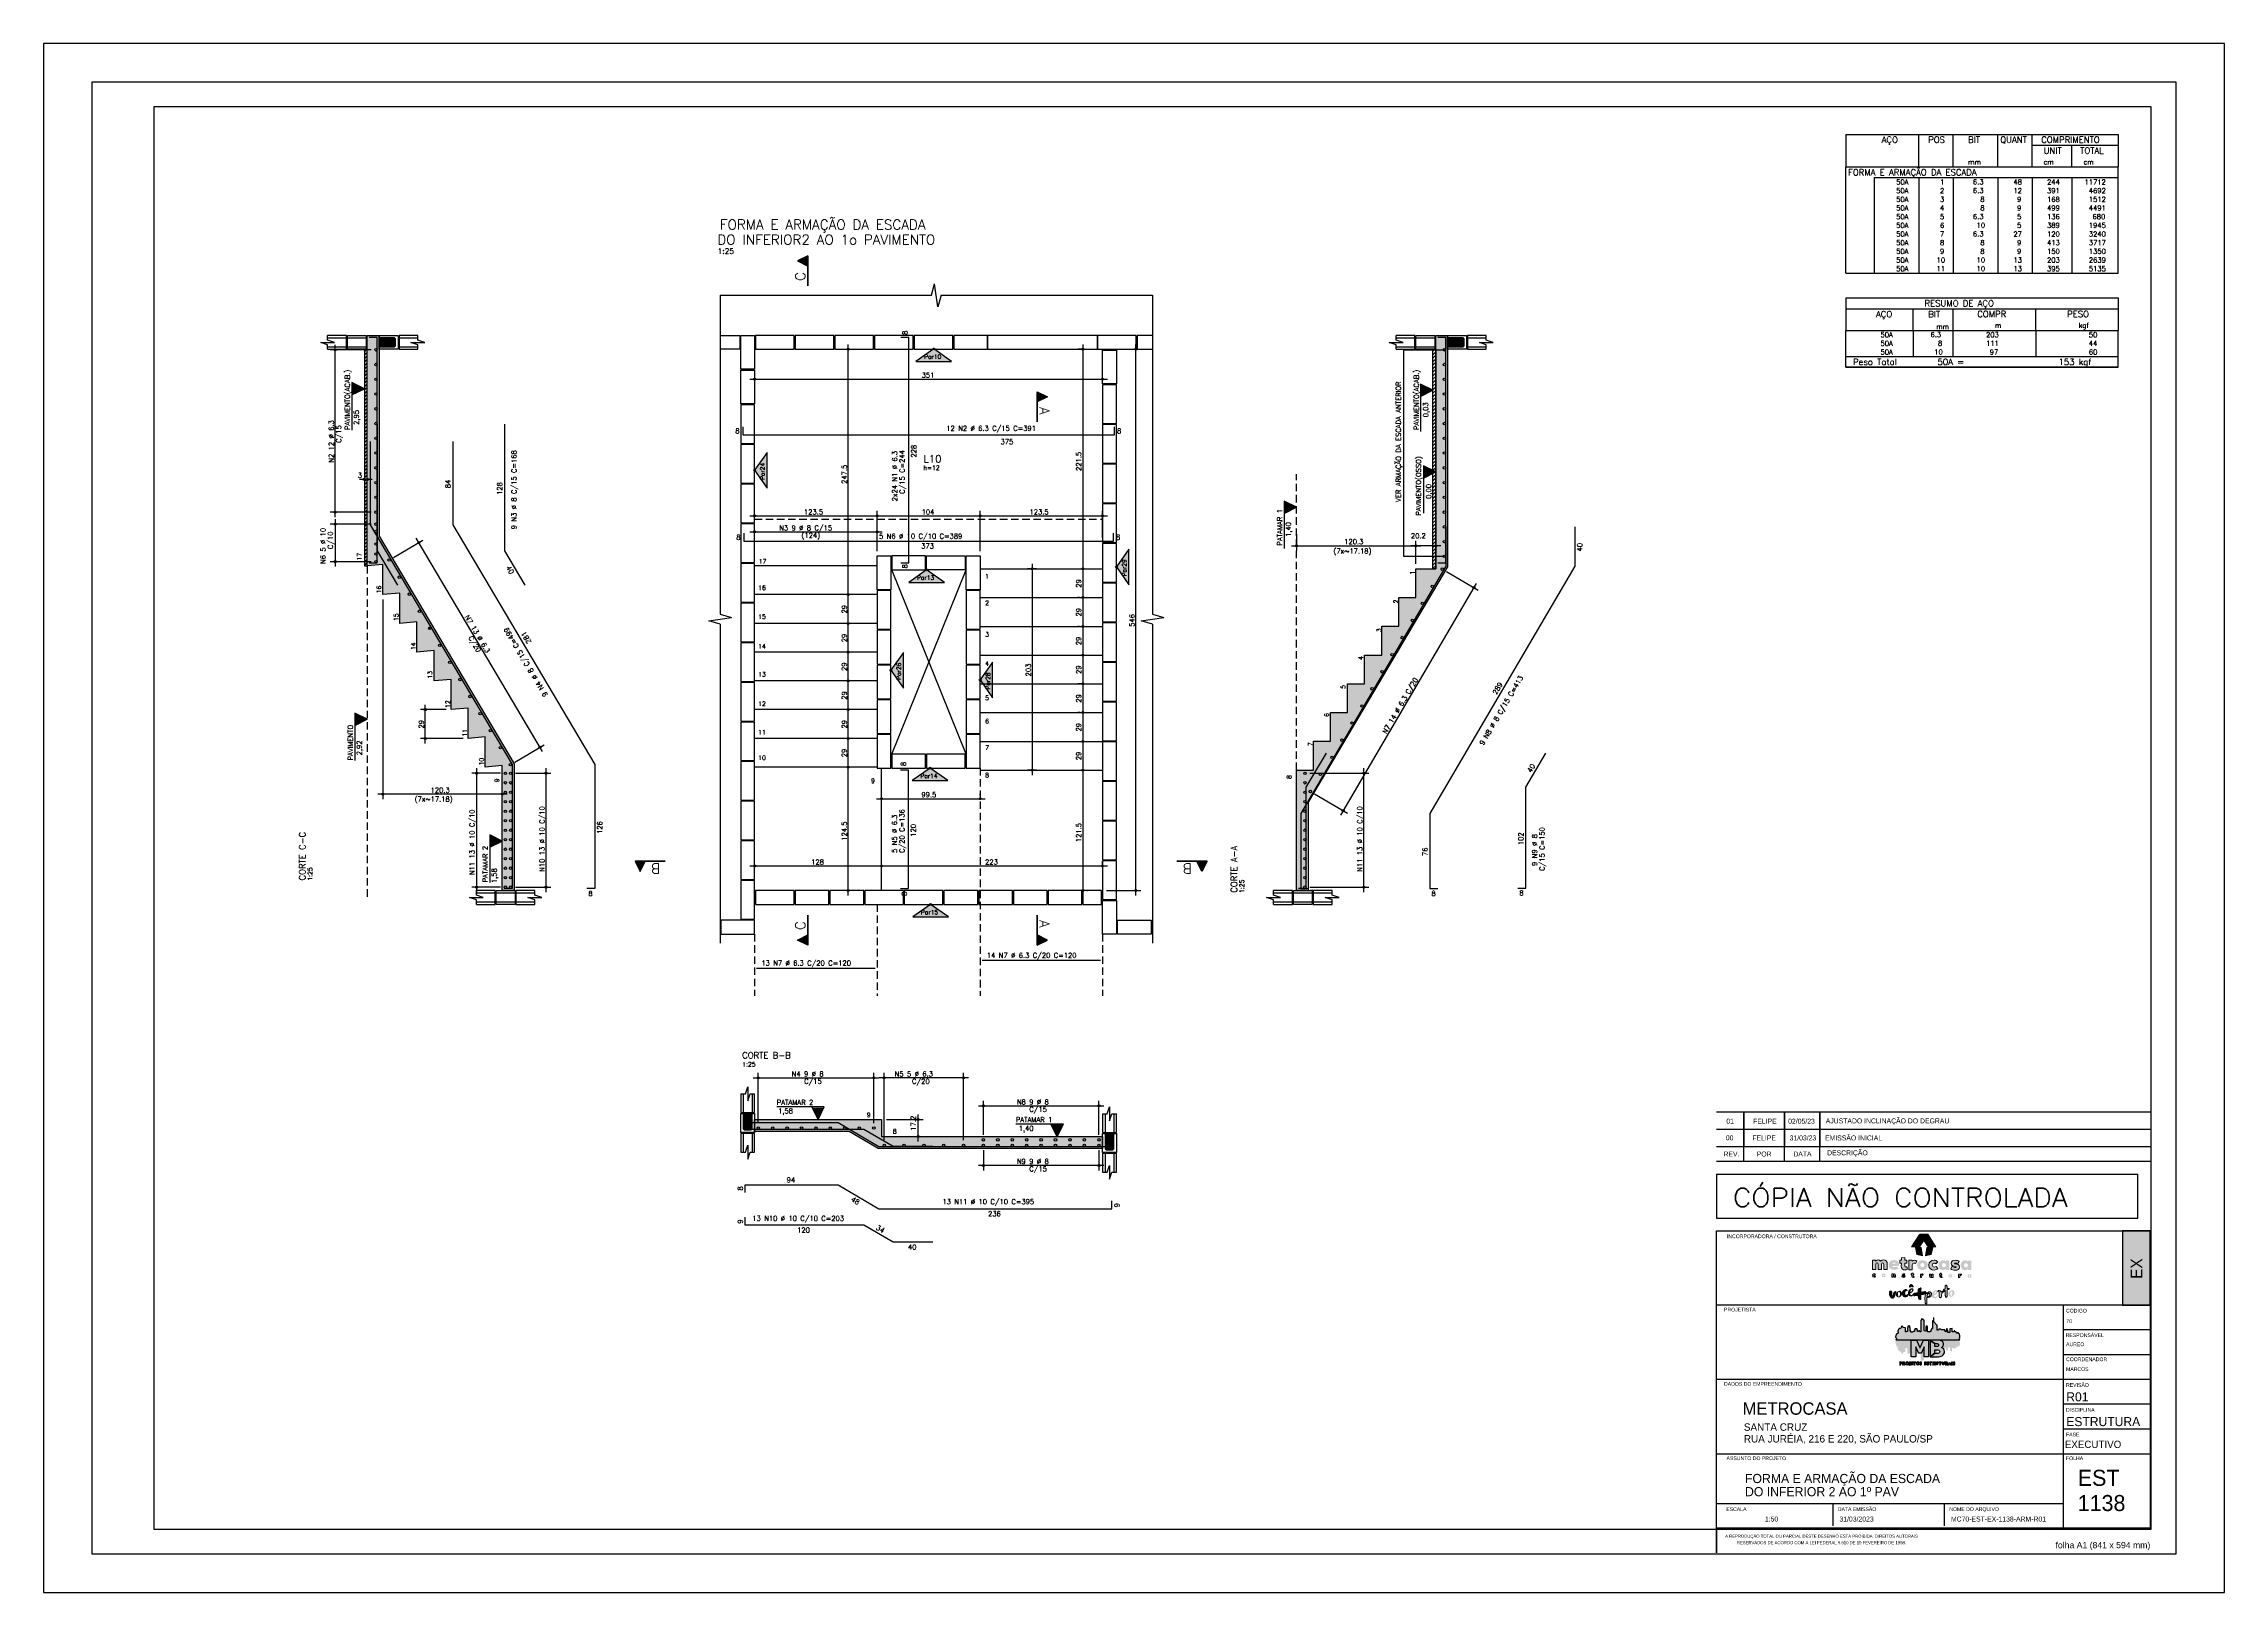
# Model space of a CAD drawing. Extents: x -3.9 to 84.1, y 0 to 62.5.
import ezdxf
from ezdxf.enums import TextEntityAlignment as Align

# ---------------------------------------------------------------- set-up
doc = ezdxf.new("R2010")
doc.units = 0
doc.header["$MEASUREMENT"] = 0
doc.linetypes.add('ESTILO_TQS_0001', pattern=[0.45, 0.3, -0.15])
doc.linetypes.add('HIDDEN', pattern=[9.525, 6.35, -3.175])
doc.layers.get('0').update_dxf_attribs({"linetype": 'CONTINUOUS'})
doc.layers.get('Defpoints').update_dxf_attribs({"linetype": 'CONTINUOUS'})
for name, color, linetype in [('ARQ-MAR', 2, 'CONTINUOUS'), ('ARQ_CAR', 7, 'CONTINUOUS'), ('ARQ_CAR-TXT', 7, 'CONTINUOUS'), ('ARQ_FOLHA', 7, 'CONTINUOUS'), ('ARQ_TXT-2', 2, 'CONTINUOUS'), ('ARQ_TXT-4', 4, 'CONTINUOUS'), ('H7', 1, 'CONTINUOUS'), ('Layer 1', 7, 'CONTINUOUS'), ('PENA_01', 1, 'CONTINUOUS'), ('PENA_02', 2, 'CONTINUOUS'), ('PENA_03', 3, 'CONTINUOUS'), ('PENA_04', 4, 'CONTINUOUS'), ('PENA_05', 5, 'CONTINUOUS'), ('PENA_06', 6, 'CONTINUOUS'), ('PENA_10', 253, 'CONTINUOUS'), ('PENA_23', 50, 'CONTINUOUS'), ('PSG-NV1-HTC-251', 251, 'CONTINUOUS'), ('PSG-NV2-FLH-SELO', 1, 'CONTINUOUS'), ('ver', 20, 'CONTINUOUS'), ('xx-folha', 7, 'CONTINUOUS')]:
    doc.layers.add(name, color=color, linetype=linetype)
doc.styles.add('01-MILLEU', font='GOTHIC.TTF')
doc.styles.add('CARIMBO', font='romans.shx', dxfattribs={"height": 30})
doc.styles.add('R300', font='SIMPLEX.SHX', dxfattribs={"width": 1.1, "height": 5.5})
doc.styles.get("Standard").update_dxf_attribs({"font": 'ROMANS.SHX'})
doc.styles.add('TQS_ARIAL', font='arial.ttf')

# ---------------------------------------------------------------- blocks, each defined once
blk = doc.blocks.new('METROCASA')
at = {"layer": 'Layer 1', "true_color": 0xed1c24}
h = blk.add_hatch(color=240, dxfattribs=at)
h.dxf.hatch_style = 2
h.paths.add_polyline_path([(-1.29, 0.86), (-1.02, -0.59), (0.13, -0.85), (-0.13, 0.85)])
h.paths.add_polyline_path([(2.84, 0.94), (1.22, 3.51), (-0.37, 3.52), (1.27, 0.94)])
h.paths.add_polyline_path([(-2.08, 0.96), (-0.44, 0.95), (0.36, 2.19), (-0.45, 3.48)])
h.paths.add_polyline_path([(0.77, -0.85), (1.92, -0.6), (2.21, 0.84), (1.05, 0.84)])
at = {"layer": 'Layer 1', "true_color": 0x404041}
h = blk.add_hatch(color=250, dxfattribs=at)
h.dxf.hatch_style = 2
edge = h.paths.add_edge_path()
edge.add_spline(control_points=[(-3.66, -4.74), (-3.71, -4.74), (-3.72, -4.72), (-3.72, -4.71), (-3.72, -4.68), (-3.69, -4.68), (-3.66, -4.68), (-3.6, -4.68), (-3.52, -4.7), (-3.48, -4.72), (-3.48, -4.72), (-3.38, -4.57), (-3.38, -4.57), (-3.44, -4.52), (-3.54, -4.48), (-3.65, -4.48), (-3.81, -4.48), (-3.97, -4.54), (-3.97, -4.71), (-3.97, -4.87), (-3.81, -4.92), (-3.68, -4.93), (-3.63, -4.93), (-3.61, -4.94), (-3.61, -4.97), (-3.61, -4.99), (-3.63, -5), (-3.68, -5), (-3.73, -5), (-3.81, -4.99), (-3.92, -4.92), (-3.92, -4.92), (-4, -5.11), (-4, -5.11), (-3.92, -5.16), (-3.79, -5.2), (-3.67, -5.2), (-3.51, -5.2), (-3.36, -5.14), (-3.35, -4.97), (-3.35, -4.79), (-3.52, -4.75), (-3.66, -4.74)], knot_values=[0, 0, 0, 0, 1, 1, 1, 2, 2, 2, 3, 3, 3, 4, 4, 4, 5, 5, 5, 6, 6, 6, 7, 7, 7, 8, 8, 8, 9, 9, 9, 10, 10, 10, 11, 11, 11, 12, 12, 12, 13, 13, 13, 14, 14, 14, 14], degree=3, periodic=0)
edge = h.paths.add_edge_path()
edge.add_spline(control_points=[(-5.55, -4.47), (-5.62, -4.47), (-5.7, -4.5), (-5.76, -4.56), (-5.76, -4.56), (-5.77, -4.49), (-5.77, -4.49), (-5.77, -4.49), (-6, -4.49), (-6, -4.49), (-6, -4.49), (-6, -5.17), (-6, -5.17), (-6, -5.17), (-5.75, -5.17), (-5.75, -5.17), (-5.75, -5.17), (-5.75, -4.81), (-5.75, -4.81), (-5.75, -4.72), (-5.69, -4.68), (-5.63, -4.68), (-5.58, -4.68), (-5.54, -4.71), (-5.54, -4.79), (-5.54, -4.79), (-5.54, -5.17), (-5.54, -5.17), (-5.54, -5.17), (-5.29, -5.17), (-5.29, -5.17), (-5.29, -5.17), (-5.28, -4.79), (-5.28, -4.79), (-5.28, -4.55), (-5.4, -4.48), (-5.55, -4.47)], knot_values=[0, 0, 0, 0, 1, 1, 1, 2, 2, 2, 3, 3, 3, 4, 4, 4, 5, 5, 5, 6, 6, 6, 7, 7, 7, 8, 8, 8, 9, 9, 9, 10, 10, 10, 11, 11, 11, 12, 12, 12, 12], degree=3, periodic=0)
edge = h.paths.add_edge_path()
edge.add_spline(control_points=[(-7.69, -4.46), (-7.89, -4.46), (-8.08, -4.57), (-8.08, -4.82), (-8.08, -5.06), (-7.89, -5.17), (-7.69, -5.17), (-7.5, -5.18), (-7.3, -5.07), (-7.3, -4.82), (-7.3, -4.57), (-7.49, -4.47), (-7.69, -4.46)], knot_values=[0, 0, 0, 0, 1, 1, 1, 2, 2, 2, 3, 3, 3, 4, 4, 4, 4], degree=3, periodic=0)
edge = h.paths.add_edge_path()
edge.add_spline(control_points=[(-7.69, -4.97), (-7.78, -4.97), (-7.83, -4.9), (-7.83, -4.82), (-7.83, -4.74), (-7.78, -4.67), (-7.69, -4.67), (-7.6, -4.67), (-7.55, -4.74), (-7.55, -4.82), (-7.55, -4.9), (-7.61, -4.97), (-7.69, -4.97)], knot_values=[0, 0, 0, 0, 1, 1, 1, 2, 2, 2, 3, 3, 3, 4, 4, 4, 4], degree=3, periodic=0)
edge = h.paths.add_edge_path()
edge.add_spline(control_points=[(-9.57, -4.95), (-9.67, -4.95), (-9.72, -4.88), (-9.72, -4.81), (-9.72, -4.73), (-9.67, -4.66), (-9.57, -4.66), (-9.53, -4.66), (-9.49, -4.67), (-9.46, -4.71), (-9.46, -4.71), (-9.32, -4.56), (-9.32, -4.56), (-9.39, -4.49), (-9.49, -4.45), (-9.59, -4.45), (-9.78, -4.45), (-9.97, -4.56), (-9.97, -4.81), (-9.97, -5.06), (-9.78, -5.16), (-9.59, -5.16), (-9.48, -5.16), (-9.39, -5.12), (-9.3, -5.05), (-9.3, -5.05), (-9.45, -4.9), (-9.45, -4.9), (-9.48, -4.93), (-9.53, -4.95), (-9.57, -4.95)], knot_values=[0, 0, 0, 0, 1, 1, 1, 2, 2, 2, 3, 3, 3, 4, 4, 4, 5, 5, 5, 6, 6, 6, 7, 7, 7, 8, 8, 8, 9, 9, 9, 10, 10, 10, 10], degree=3, periodic=0)
edge = h.paths.add_edge_path()
edge.add_spline(control_points=[(-1.68, -5), (-1.72, -5), (-1.74, -4.98), (-1.74, -4.93), (-1.74, -4.93), (-1.74, -4.71), (-1.74, -4.71), (-1.74, -4.71), (-1.59, -4.71), (-1.59, -4.71), (-1.59, -4.71), (-1.59, -4.52), (-1.59, -4.52), (-1.59, -4.52), (-1.74, -4.52), (-1.74, -4.52), (-1.74, -4.52), (-1.74, -4.32), (-1.74, -4.32), (-1.74, -4.32), (-1.99, -4.34), (-1.99, -4.34), (-1.99, -4.34), (-1.99, -4.51), (-1.99, -4.51), (-1.99, -4.51), (-2.1, -4.51), (-2.1, -4.51), (-2.1, -4.51), (-2.1, -4.71), (-2.1, -4.71), (-2.1, -4.71), (-1.99, -4.71), (-1.99, -4.71), (-1.99, -4.71), (-1.99, -4.93), (-1.99, -4.93), (-2, -5.14), (-1.88, -5.21), (-1.74, -5.21), (-1.67, -5.21), (-1.61, -5.19), (-1.55, -5.16), (-1.55, -5.16), (-1.6, -4.97), (-1.6, -4.97), (-1.62, -4.99), (-1.65, -5), (-1.68, -5)], knot_values=[0, 0, 0, 0, 1, 1, 1, 2, 2, 2, 3, 3, 3, 4, 4, 4, 5, 5, 5, 6, 6, 6, 7, 7, 7, 8, 8, 8, 9, 9, 9, 10, 10, 10, 11, 11, 11, 12, 12, 12, 13, 13, 13, 14, 14, 14, 15, 15, 15, 16, 16, 16, 16], degree=3, periodic=0)
edge = h.paths.add_edge_path()
edge.add_spline(control_points=[(9.78, -4.57), (9.78, -4.57), (9.77, -4.65), (9.77, -4.65), (9.73, -4.59), (9.66, -4.56), (9.57, -4.56), (9.37, -4.56), (9.24, -4.71), (9.24, -4.91), (9.24, -5.11), (9.35, -5.25), (9.55, -5.26), (9.62, -5.27), (9.71, -5.24), (9.77, -5.18), (9.77, -5.18), (9.78, -5.25), (9.78, -5.25), (9.78, -5.25), (10.01, -5.25), (10.01, -5.25), (10.01, -5.25), (10.02, -4.57), (10.02, -4.57), (10.02, -4.57), (9.78, -4.57), (9.78, -4.57)], knot_values=[0, 0, 0, 0, 1, 1, 1, 2, 2, 2, 3, 3, 3, 4, 4, 4, 5, 5, 5, 6, 6, 6, 7, 7, 7, 8, 8, 8, 9, 9, 9, 9], degree=3, periodic=0)
edge = h.paths.add_edge_path()
edge.add_spline(control_points=[(9.62, -5.06), (9.55, -5.06), (9.49, -5), (9.49, -4.91), (9.49, -4.82), (9.55, -4.76), (9.62, -4.76), (9.71, -4.76), (9.76, -4.82), (9.76, -4.91), (9.76, -4.99), (9.71, -5.06), (9.62, -5.06)], knot_values=[0, 0, 0, 0, 1, 1, 1, 2, 2, 2, 3, 3, 3, 4, 4, 4, 4], degree=3, periodic=0)
edge = h.paths.add_edge_path()
edge.add_spline(control_points=[(7.69, -4.64), (7.69, -4.64), (7.68, -4.56), (7.68, -4.56), (7.68, -4.56), (7.45, -4.56), (7.45, -4.56), (7.45, -4.56), (7.45, -5.24), (7.45, -5.24), (7.45, -5.24), (7.7, -5.24), (7.7, -5.24), (7.7, -5.24), (7.7, -4.89), (7.7, -4.89), (7.7, -4.8), (7.76, -4.76), (7.82, -4.76), (7.86, -4.76), (7.89, -4.77), (7.93, -4.8), (7.93, -4.8), (8.04, -4.62), (8.04, -4.62), (7.99, -4.57), (7.93, -4.55), (7.86, -4.55), (7.79, -4.55), (7.73, -4.57), (7.69, -4.64)], knot_values=[0, 0, 0, 0, 1, 1, 1, 2, 2, 2, 3, 3, 3, 4, 4, 4, 5, 5, 5, 6, 6, 6, 7, 7, 7, 8, 8, 8, 9, 9, 9, 10, 10, 10, 10], degree=3, periodic=0)
edge = h.paths.add_edge_path()
edge.add_spline(control_points=[(5.76, -4.54), (5.56, -4.54), (5.37, -4.64), (5.37, -4.89), (5.37, -5.14), (5.56, -5.24), (5.75, -5.25), (5.95, -5.25), (6.14, -5.14), (6.14, -4.89), (6.15, -4.65), (5.96, -4.54), (5.76, -4.54)], knot_values=[0, 0, 0, 0, 1, 1, 1, 2, 2, 2, 3, 3, 3, 4, 4, 4, 4], degree=3, periodic=0)
edge = h.paths.add_edge_path()
edge.add_spline(control_points=[(5.76, -5.04), (5.67, -5.04), (5.62, -4.97), (5.62, -4.89), (5.62, -4.81), (5.67, -4.74), (5.76, -4.74), (5.85, -4.74), (5.9, -4.81), (5.9, -4.89), (5.9, -4.97), (5.84, -5.04), (5.76, -5.04)], knot_values=[0, 0, 0, 0, 1, 1, 1, 2, 2, 2, 3, 3, 3, 4, 4, 4, 4], degree=3, periodic=0)
edge = h.paths.add_edge_path()
edge.add_spline(control_points=[(4, -5.03), (3.96, -5.03), (3.94, -5.01), (3.93, -4.96), (3.93, -4.96), (3.94, -4.74), (3.94, -4.74), (3.94, -4.74), (4.09, -4.74), (4.09, -4.74), (4.09, -4.74), (4.09, -4.55), (4.09, -4.55), (4.09, -4.55), (3.94, -4.55), (3.94, -4.55), (3.94, -4.55), (3.94, -4.35), (3.94, -4.35), (3.94, -4.35), (3.69, -4.38), (3.69, -4.38), (3.69, -4.38), (3.69, -4.54), (3.69, -4.54), (3.69, -4.54), (3.58, -4.54), (3.58, -4.54), (3.58, -4.54), (3.58, -4.74), (3.58, -4.74), (3.58, -4.74), (3.69, -4.74), (3.69, -4.74), (3.69, -4.74), (3.68, -4.96), (3.68, -4.96), (3.68, -5.17), (3.8, -5.24), (3.93, -5.24), (4, -5.24), (4.07, -5.22), (4.13, -5.19), (4.13, -5.19), (4.08, -5), (4.08, -5), (4.05, -5.02), (4.03, -5.03), (4, -5.03)], knot_values=[0, 0, 0, 0, 1, 1, 1, 2, 2, 2, 3, 3, 3, 4, 4, 4, 5, 5, 5, 6, 6, 6, 7, 7, 7, 8, 8, 8, 9, 9, 9, 10, 10, 10, 11, 11, 11, 12, 12, 12, 13, 13, 13, 14, 14, 14, 15, 15, 15, 16, 16, 16, 16], degree=3, periodic=0)
edge = h.paths.add_edge_path()
edge.add_spline(control_points=[(2.03, -4.89), (2.03, -4.98), (1.97, -5.02), (1.91, -5.02), (1.87, -5.02), (1.82, -4.99), (1.82, -4.9), (1.82, -4.9), (1.82, -4.53), (1.82, -4.53), (1.82, -4.53), (1.57, -4.53), (1.57, -4.53), (1.57, -4.53), (1.57, -4.9), (1.57, -4.9), (1.57, -5.15), (1.69, -5.22), (1.83, -5.22), (1.9, -5.23), (1.99, -5.2), (2.05, -5.14), (2.05, -5.14), (2.06, -5.21), (2.06, -5.21), (2.06, -5.21), (2.28, -5.21), (2.28, -5.21), (2.28, -5.21), (2.28, -4.53), (2.28, -4.53), (2.28, -4.53), (2.03, -4.53), (2.03, -4.53), (2.03, -4.53), (2.03, -4.89), (2.03, -4.89)], knot_values=[0, 0, 0, 0, 1, 1, 1, 2, 2, 2, 3, 3, 3, 4, 4, 4, 5, 5, 5, 6, 6, 6, 7, 7, 7, 8, 8, 8, 9, 9, 9, 10, 10, 10, 11, 11, 11, 12, 12, 12, 12], degree=3, periodic=0)
edge = h.paths.add_edge_path()
edge.add_spline(control_points=[(-0.02, -4.59), (-0.02, -4.59), (-0.04, -4.52), (-0.04, -4.52), (-0.04, -4.52), (-0.26, -4.52), (-0.26, -4.52), (-0.26, -4.52), (-0.27, -5.2), (-0.27, -5.2), (-0.27, -5.2), (-0.02, -5.2), (-0.02, -5.2), (-0.02, -5.2), (-0.01, -4.85), (-0.01, -4.85), (-0.01, -4.76), (0.04, -4.72), (0.1, -4.72), (0.15, -4.72), (0.18, -4.73), (0.22, -4.76), (0.22, -4.76), (0.32, -4.58), (0.32, -4.58), (0.28, -4.53), (0.21, -4.51), (0.14, -4.5), (0.08, -4.5), (0.01, -4.53), (-0.02, -4.59)], knot_values=[0, 0, 0, 0, 1, 1, 1, 2, 2, 2, 3, 3, 3, 4, 4, 4, 5, 5, 5, 6, 6, 6, 7, 7, 7, 8, 8, 8, 9, 9, 9, 10, 10, 10, 10], degree=3, periodic=0)
at = {"layer": 'Layer 1', "true_color": 0xed1c24}
h = blk.add_hatch(color=240, dxfattribs=at)
h.dxf.hatch_style = 2
edge = h.paths.add_edge_path()
edge.add_spline(control_points=[(-1.94, -1.96), (-1.94, -1.96), (-1.98, -1.76), (-1.98, -1.76), (-1.98, -1.76), (-2.62, -1.75), (-2.62, -1.75), (-2.62, -1.75), (-2.63, -3.66), (-2.63, -3.66), (-2.63, -3.66), (-1.92, -3.66), (-1.92, -3.66), (-1.92, -3.66), (-1.91, -2.67), (-1.91, -2.67), (-1.91, -2.42), (-1.76, -2.31), (-1.58, -2.31), (-1.46, -2.31), (-1.38, -2.34), (-1.26, -2.43), (-1.26, -2.43), (-0.98, -1.92), (-0.98, -1.92), (-1.1, -1.79), (-1.28, -1.71), (-1.48, -1.71), (-1.66, -1.71), (-1.84, -1.79), (-1.94, -1.96)], knot_values=[0, 0, 0, 0, 1, 1, 1, 2, 2, 2, 3, 3, 3, 4, 4, 4, 5, 5, 5, 6, 6, 6, 7, 7, 7, 8, 8, 8, 9, 9, 9, 10, 10, 10, 10], degree=3, periodic=0)
edge = h.paths.add_edge_path()
edge.add_spline(control_points=[(-5.6, -1.69), (-6.11, -1.69), (-6.66, -1.99), (-6.66, -2.69), (-6.67, -3.38), (-6.16, -3.68), (-5.56, -3.68), (-5.23, -3.68), (-4.92, -3.58), (-4.69, -3.37), (-4.69, -3.37), (-5.04, -2.98), (-5.04, -2.98), (-5.16, -3.07), (-5.32, -3.13), (-5.53, -3.13), (-5.68, -3.13), (-5.9, -3.06), (-5.95, -2.89), (-5.95, -2.89), (-4.62, -2.89), (-4.62, -2.89), (-4.45, -2.14), (-4.92, -1.69), (-5.6, -1.69)], knot_values=[0, 0, 0, 0, 1, 1, 1, 2, 2, 2, 3, 3, 3, 4, 4, 4, 5, 5, 5, 6, 6, 6, 7, 7, 7, 8, 8, 8, 8], degree=3, periodic=0)
edge = h.paths.add_edge_path()
edge.add_spline(control_points=[(-5.94, -2.43), (-5.89, -2.12), (-5.27, -2.13), (-5.25, -2.43), (-5.25, -2.43), (-5.94, -2.43), (-5.94, -2.43)], knot_values=[0, 0, 0, 0, 1, 1, 1, 2, 2, 2, 2], degree=3, periodic=0)
edge = h.paths.add_edge_path()
edge.add_spline(control_points=[(4.86, -2), (4.76, -1.84), (4.58, -1.75), (4.31, -1.75), (3.75, -1.74), (3.38, -2.17), (3.38, -2.74), (3.37, -3.29), (3.68, -3.69), (4.24, -3.73), (4.45, -3.74), (4.71, -3.67), (4.87, -3.49), (4.87, -3.49), (4.9, -3.7), (4.9, -3.7), (4.9, -3.7), (5.56, -3.7), (5.56, -3.7), (5.56, -3.7), (5.57, -1.8), (5.57, -1.8), (5.57, -1.8), (4.9, -1.79), (4.9, -1.79), (4.9, -1.79), (4.86, -2), (4.86, -2)], knot_values=[0, 0, 0, 0, 1, 1, 1, 2, 2, 2, 3, 3, 3, 4, 4, 4, 5, 5, 5, 6, 6, 6, 7, 7, 7, 8, 8, 8, 9, 9, 9, 9], degree=3, periodic=0)
edge = h.paths.add_edge_path()
edge.add_spline(control_points=[(4.46, -3.16), (4.25, -3.16), (4.08, -3.01), (4.08, -2.74), (4.08, -2.47), (4.25, -2.32), (4.47, -2.32), (4.72, -2.32), (4.86, -2.49), (4.86, -2.74), (4.86, -2.97), (4.7, -3.16), (4.46, -3.16)], knot_values=[0, 0, 0, 0, 1, 1, 1, 2, 2, 2, 3, 3, 3, 4, 4, 4, 4], degree=3, periodic=0)
edge = h.paths.add_edge_path()
edge.add_spline(control_points=[(-7.68, -1.68), (-7.94, -1.68), (-8.15, -1.76), (-8.31, -1.95), (-8.4, -1.77), (-8.59, -1.69), (-8.78, -1.68), (-8.98, -1.68), (-9.19, -1.76), (-9.31, -1.92), (-9.31, -1.92), (-9.36, -1.72), (-9.36, -1.72), (-9.36, -1.72), (-9.95, -1.71), (-9.95, -1.71), (-9.95, -1.71), (-9.96, -3.62), (-9.96, -3.62), (-9.96, -3.62), (-9.26, -3.62), (-9.26, -3.62), (-9.26, -3.62), (-9.25, -2.58), (-9.25, -2.58), (-9.25, -2.37), (-9.12, -2.27), (-9, -2.27), (-8.87, -2.27), (-8.8, -2.35), (-8.8, -2.57), (-8.8, -2.57), (-8.81, -3.62), (-8.81, -3.62), (-8.81, -3.62), (-8.11, -3.63), (-8.11, -3.63), (-8.11, -3.63), (-8.1, -2.58), (-8.1, -2.58), (-8.1, -2.37), (-7.98, -2.29), (-7.86, -2.29), (-7.75, -2.29), (-7.66, -2.37), (-7.66, -2.57), (-7.66, -2.57), (-7.67, -3.63), (-7.67, -3.63), (-7.67, -3.63), (-6.96, -3.63), (-6.96, -3.63), (-6.96, -3.63), (-6.95, -2.57), (-6.95, -2.57), (-6.95, -1.94), (-7.26, -1.68), (-7.68, -1.68)], knot_values=[0, 0, 0, 0, 1, 1, 1, 2, 2, 2, 3, 3, 3, 4, 4, 4, 5, 5, 5, 6, 6, 6, 7, 7, 7, 8, 8, 8, 9, 9, 9, 10, 10, 10, 11, 11, 11, 12, 12, 12, 13, 13, 13, 14, 14, 14, 15, 15, 15, 16, 16, 16, 17, 17, 17, 18, 18, 18, 19, 19, 19, 19], degree=3, periodic=0)
edge = h.paths.add_edge_path()
edge.add_spline(control_points=[(-3.23, -3.11), (-3.34, -3.11), (-3.41, -3.06), (-3.42, -2.93), (-3.42, -2.93), (-3.41, -2.3), (-3.41, -2.3), (-3.41, -2.3), (-2.98, -2.3), (-2.98, -2.3), (-2.98, -2.3), (-2.98, -1.76), (-2.98, -1.76), (-2.98, -1.76), (-3.41, -1.76), (-3.41, -1.76), (-3.41, -1.76), (-3.4, -1.21), (-3.4, -1.21), (-3.4, -1.21), (-4.11, -1.28), (-4.11, -1.28), (-4.11, -1.28), (-4.11, -1.76), (-4.11, -1.76), (-4.11, -1.76), (-4.42, -1.75), (-4.42, -1.75), (-4.42, -1.75), (-4.42, -2.3), (-4.42, -2.3), (-4.42, -2.3), (-4.11, -2.3), (-4.11, -2.3), (-4.11, -2.3), (-4.12, -2.92), (-4.12, -2.92), (-4.13, -3.52), (-3.79, -3.69), (-3.42, -3.7), (-3.22, -3.7), (-3.03, -3.66), (-2.87, -3.57), (-2.87, -3.57), (-3.02, -3.05), (-3.02, -3.05), (-3.08, -3.09), (-3.16, -3.11), (-3.23, -3.11)], knot_values=[0, 0, 0, 0, 1, 1, 1, 2, 2, 2, 3, 3, 3, 4, 4, 4, 5, 5, 5, 6, 6, 6, 7, 7, 7, 8, 8, 8, 9, 9, 9, 10, 10, 10, 11, 11, 11, 12, 12, 12, 13, 13, 13, 14, 14, 14, 15, 15, 15, 16, 16, 16, 16], degree=3, periodic=0)
edge = h.paths.add_edge_path()
edge.add_spline(control_points=[(2.53, -3.13), (2.26, -3.13), (2.12, -2.94), (2.12, -2.74), (2.12, -2.5), (2.27, -2.3), (2.54, -2.3), (2.66, -2.3), (2.77, -2.35), (2.86, -2.44), (2.86, -2.44), (3.24, -2.04), (3.24, -2.04), (3.04, -1.84), (2.77, -1.74), (2.5, -1.74), (1.96, -1.73), (1.43, -2.04), (1.42, -2.73), (1.42, -3.44), (1.94, -3.72), (2.5, -3.72), (2.78, -3.72), (3.06, -3.6), (3.28, -3.4), (3.28, -3.4), (2.88, -2.98), (2.88, -2.98), (2.79, -3.08), (2.66, -3.13), (2.53, -3.13)], knot_values=[0, 0, 0, 0, 1, 1, 1, 2, 2, 2, 3, 3, 3, 4, 4, 4, 5, 5, 5, 6, 6, 6, 7, 7, 7, 8, 8, 8, 9, 9, 9, 10, 10, 10, 10], degree=3, periodic=0)
edge = h.paths.add_edge_path()
edge.add_spline(control_points=[(9.37, -1.82), (9.37, -1.82), (9.33, -2.02), (9.33, -2.02), (9.23, -1.87), (9.04, -1.77), (8.77, -1.77), (8.22, -1.77), (7.85, -2.2), (7.84, -2.76), (7.84, -3.31), (8.15, -3.71), (8.71, -3.75), (8.92, -3.76), (9.17, -3.7), (9.34, -3.51), (9.34, -3.51), (9.37, -3.72), (9.37, -3.72), (9.37, -3.72), (10.02, -3.72), (10.02, -3.72), (10.02, -3.72), (10.03, -1.82), (10.03, -1.82), (10.03, -1.82), (9.37, -1.82), (9.37, -1.82)], knot_values=[0, 0, 0, 0, 1, 1, 1, 2, 2, 2, 3, 3, 3, 4, 4, 4, 5, 5, 5, 6, 6, 6, 7, 7, 7, 8, 8, 8, 9, 9, 9, 9], degree=3, periodic=0)
edge = h.paths.add_edge_path()
edge.add_spline(control_points=[(8.93, -3.18), (8.71, -3.18), (8.55, -3.03), (8.55, -2.76), (8.55, -2.5), (8.72, -2.34), (8.93, -2.35), (9.18, -2.35), (9.32, -2.51), (9.32, -2.77), (9.32, -2.99), (9.17, -3.18), (8.93, -3.18)], knot_values=[0, 0, 0, 0, 1, 1, 1, 2, 2, 2, 3, 3, 3, 4, 4, 4, 4], degree=3, periodic=0)
edge = h.paths.add_edge_path()
edge.add_spline(control_points=[(6.78, -2.48), (6.66, -2.48), (6.63, -2.42), (6.63, -2.39), (6.63, -2.32), (6.7, -2.29), (6.8, -2.3), (6.96, -2.29), (7.18, -2.35), (7.28, -2.41), (7.28, -2.41), (7.58, -1.99), (7.58, -1.99), (7.4, -1.85), (7.12, -1.76), (6.81, -1.76), (6.36, -1.75), (5.93, -1.92), (5.93, -2.38), (5.92, -2.84), (6.37, -2.99), (6.74, -3), (6.88, -3.02), (6.94, -3.05), (6.94, -3.11), (6.94, -3.17), (6.87, -3.2), (6.75, -3.2), (6.59, -3.19), (6.36, -3.18), (6.07, -2.98), (6.07, -2.98), (5.84, -3.5), (5.84, -3.5), (6.05, -3.66), (6.43, -3.75), (6.76, -3.76), (7.22, -3.76), (7.65, -3.58), (7.65, -3.11), (7.65, -2.61), (7.17, -2.49), (6.78, -2.48)], knot_values=[0, 0, 0, 0, 1, 1, 1, 2, 2, 2, 3, 3, 3, 4, 4, 4, 5, 5, 5, 6, 6, 6, 7, 7, 7, 8, 8, 8, 9, 9, 9, 10, 10, 10, 11, 11, 11, 12, 12, 12, 13, 13, 13, 14, 14, 14, 14], degree=3, periodic=0)
edge = h.paths.add_edge_path()
edge.add_spline(control_points=[(0.13, -1.72), (-0.42, -1.72), (-0.95, -2.01), (-0.96, -2.72), (-0.96, -3.41), (-0.42, -3.71), (0.12, -3.72), (0.66, -3.72), (1.21, -3.42), (1.22, -2.73), (1.22, -2.03), (0.7, -1.73), (0.13, -1.72)], knot_values=[0, 0, 0, 0, 1, 1, 1, 2, 2, 2, 3, 3, 3, 4, 4, 4, 4], degree=3, periodic=0)
edge = h.paths.add_edge_path()
edge.add_spline(control_points=[(0.13, -3.13), (-0.12, -3.13), (-0.27, -2.94), (-0.26, -2.72), (-0.26, -2.5), (-0.12, -2.3), (0.13, -2.31), (0.38, -2.31), (0.52, -2.5), (0.52, -2.72), (0.52, -2.96), (0.37, -3.14), (0.13, -3.13)], knot_values=[0, 0, 0, 0, 1, 1, 1, 2, 2, 2, 3, 3, 3, 4, 4, 4, 4], degree=3, periodic=0)
at = {"layer": 'Layer 1', "true_color": 0x404041}
h = blk.add_hatch(color=250, dxfattribs=at)
h.dxf.hatch_style = 2
edge = h.paths.add_edge_path()
edge.add_spline(control_points=[(-2.43, -7.17), (-2.4, -7.16), (-2.38, -7.15), (-2.36, -7.14), (-2.33, -7.13), (-2.31, -7.11), (-2.3, -7.09), (-2.28, -7.07), (-2.26, -7.04), (-2.24, -7.01), (-2.22, -6.98), (-2.2, -6.95), (-2.17, -6.92), (-2.15, -6.93), (-2.11, -6.95), (-2.08, -6.98), (-2.05, -7.01), (-2.01, -7.04), (-1.98, -7.06), (-1.94, -7.09), (-1.9, -7.11), (-1.87, -7.13), (-1.84, -7.14), (-1.81, -7.14), (-1.78, -7.12), (-1.75, -7.1), (-1.75, -7.07), (-1.76, -7.02), (-1.78, -6.98), (-1.8, -6.94), (-1.84, -6.89), (-1.87, -6.84), (-1.91, -6.8), (-1.96, -6.76), (-2, -6.72), (-2.04, -6.69), (-2.07, -6.68), (-2.11, -6.66), (-2.15, -6.65), (-2.18, -6.64), (-2.21, -6.64), (-2.24, -6.64), (-2.26, -6.65), (-2.29, -6.66), (-2.31, -6.68), (-2.33, -6.71), (-2.35, -6.73), (-2.36, -6.77), (-2.38, -6.82), (-2.4, -6.84), (-2.41, -6.87), (-2.43, -6.91), (-2.44, -6.95), (-2.46, -6.99), (-2.47, -7.03), (-2.48, -7.07), (-2.48, -7.11), (-2.48, -7.14), (-2.47, -7.16), (-2.46, -7.18), (-2.43, -7.17)], knot_values=[0, 0, 0, 0, 1, 1, 1, 2, 2, 2, 3, 3, 3, 4, 4, 4, 5, 5, 5, 6, 6, 6, 7, 7, 7, 8, 8, 8, 9, 9, 9, 10, 10, 10, 11, 11, 11, 12, 12, 12, 13, 13, 13, 14, 14, 14, 15, 15, 15, 16, 16, 16, 17, 17, 17, 18, 18, 18, 19, 19, 19, 20, 20, 20, 20], degree=3, periodic=0)
edge = h.paths.add_edge_path()
edge.add_spline(control_points=[(-5.26, -8.04), (-5.28, -8.03), (-5.33, -8.05), (-5.4, -8.1), (-5.49, -8.17), (-5.55, -8.25), (-5.6, -8.35), (-5.65, -8.45), (-5.69, -8.55), (-5.71, -8.65), (-5.74, -8.76), (-5.76, -8.85), (-5.77, -8.93), (-5.78, -9.02), (-5.8, -9.07), (-5.81, -9.1), (-5.83, -9.13), (-5.85, -9.12), (-5.88, -9.08), (-5.91, -9.04), (-5.94, -8.98), (-5.97, -8.89), (-6, -8.8), (-6.02, -8.7), (-6.04, -8.57), (-6.05, -8.44), (-6.05, -8.3), (-6.03, -8.14), (-6.03, -8.11), (-6.04, -8.08), (-6.06, -8.06), (-6.09, -8.03), (-6.12, -8.01), (-6.16, -8), (-6.2, -7.98), (-6.25, -7.98), (-6.3, -7.98), (-6.35, -7.99), (-6.4, -8), (-6.45, -8.03), (-6.48, -8.05), (-6.5, -8.08), (-6.52, -8.13), (-6.53, -8.18), (-6.53, -8.24), (-6.53, -8.31), (-6.53, -8.38), (-6.52, -8.45), (-6.5, -8.52), (-6.49, -8.6), (-6.47, -8.67), (-6.45, -8.74), (-6.43, -8.81), (-6.41, -8.87), (-6.39, -8.93), (-6.36, -8.98), (-6.34, -9.03), (-6.32, -9.05), (-6.29, -9.1), (-6.26, -9.14), (-6.23, -9.18), (-6.19, -9.23), (-6.16, -9.27), (-6.11, -9.3), (-6.07, -9.34), (-6.02, -9.36), (-5.96, -9.37), (-5.9, -9.38), (-5.83, -9.38), (-5.75, -9.35), (-5.71, -9.34), (-5.67, -9.31), (-5.63, -9.25), (-5.58, -9.19), (-5.54, -9.12), (-5.51, -9.05), (-5.47, -8.98), (-5.44, -8.9), (-5.41, -8.82), (-5.38, -8.74), (-5.36, -8.67), (-5.34, -8.61), (-5.32, -8.53), (-5.29, -8.44), (-5.27, -8.36), (-5.25, -8.27), (-5.23, -8.2), (-5.23, -8.15), (-5.22, -8.09), (-5.23, -8.06), (-5.26, -8.04)], knot_values=[0, 0, 0, 0, 1, 1, 1, 2, 2, 2, 3, 3, 3, 4, 4, 4, 5, 5, 5, 6, 6, 6, 7, 7, 7, 8, 8, 8, 9, 9, 9, 10, 10, 10, 11, 11, 11, 12, 12, 12, 13, 13, 13, 14, 14, 14, 15, 15, 15, 16, 16, 16, 17, 17, 17, 18, 18, 18, 19, 19, 19, 20, 20, 20, 21, 21, 21, 22, 22, 22, 23, 23, 23, 24, 24, 24, 25, 25, 25, 26, 26, 26, 27, 27, 27, 28, 28, 28, 29, 29, 29, 30, 30, 30, 30], degree=3, periodic=0)
edge = h.paths.add_edge_path()
edge.add_spline(control_points=[(-1.57, -8.39), (-1.57, -8.35), (-1.58, -8.33), (-1.6, -8.33), (-1.62, -8.34), (-1.64, -8.36), (-1.66, -8.39), (-1.68, -8.43), (-1.71, -8.47), (-1.75, -8.52), (-1.78, -8.56), (-1.82, -8.61), (-1.87, -8.65), (-1.92, -8.7), (-1.99, -8.73), (-2.07, -8.75), (-2.11, -8.76), (-2.14, -8.76), (-2.17, -8.75), (-2.19, -8.74), (-2.22, -8.73), (-2.24, -8.72), (-2.26, -8.7), (-2.27, -8.68), (-2.28, -8.66), (-2.3, -8.64), (-2.31, -8.61), (-2.31, -8.59), (-2.33, -8.53), (-2.34, -8.45), (-2.33, -8.37), (-2.27, -8.37), (-2.2, -8.36), (-2.14, -8.33), (-2.08, -8.31), (-2.02, -8.28), (-1.96, -8.23), (-1.89, -8.19), (-1.83, -8.12), (-1.77, -8.03), (-1.71, -7.95), (-1.68, -7.87), (-1.66, -7.8), (-1.65, -7.72), (-1.65, -7.65), (-1.67, -7.59), (-1.69, -7.53), (-1.72, -7.48), (-1.77, -7.45), (-1.81, -7.41), (-1.87, -7.39), (-1.93, -7.39), (-2, -7.4), (-2.06, -7.41), (-2.13, -7.43), (-2.2, -7.44), (-2.26, -7.47), (-2.32, -7.5), (-2.38, -7.53), (-2.44, -7.57), (-2.49, -7.62), (-2.54, -7.67), (-2.58, -7.72), (-2.62, -7.78), (-2.66, -7.87), (-2.7, -7.94), (-2.72, -8.02), (-2.74, -8.1), (-2.75, -8.16), (-2.76, -8.22), (-2.77, -8.29), (-2.77, -8.36), (-2.76, -8.42), (-2.75, -8.52), (-2.72, -8.62), (-2.68, -8.71), (-2.65, -8.78), (-2.6, -8.86), (-2.54, -8.92), (-2.47, -8.99), (-2.39, -9.03), (-2.28, -9.05), (-2.17, -9.07), (-2.07, -9.07), (-1.98, -9.04), (-1.9, -9.01), (-1.83, -8.97), (-1.78, -8.91), (-1.72, -8.86), (-1.68, -8.8), (-1.64, -8.73), (-1.61, -8.66), (-1.59, -8.6), (-1.58, -8.54), (-1.57, -8.48), (-1.56, -8.43), (-1.57, -8.39)], knot_values=[0, 0, 0, 0, 1, 1, 1, 2, 2, 2, 3, 3, 3, 4, 4, 4, 5, 5, 5, 6, 6, 6, 7, 7, 7, 8, 8, 8, 9, 9, 9, 10, 10, 10, 11, 11, 11, 12, 12, 12, 13, 13, 13, 14, 14, 14, 15, 15, 15, 16, 16, 16, 17, 17, 17, 18, 18, 18, 19, 19, 19, 20, 20, 20, 21, 21, 21, 22, 22, 22, 23, 23, 23, 24, 24, 24, 25, 25, 25, 26, 26, 26, 27, 27, 27, 28, 28, 28, 29, 29, 29, 30, 30, 30, 31, 31, 31, 32, 32, 32, 32], degree=3, periodic=0)
edge = h.paths.add_edge_path()
edge.add_spline(control_points=[(-2.31, -8.07), (-2.31, -8.04), (-2.3, -8.01), (-2.29, -7.98), (-2.27, -7.95), (-2.25, -7.9), (-2.23, -7.85), (-2.2, -7.81), (-2.17, -7.77), (-2.14, -7.75), (-2.1, -7.72), (-2.07, -7.7), (-2.03, -7.69), (-1.99, -7.67), (-1.95, -7.66), (-1.91, -7.65), (-1.9, -7.67), (-1.91, -7.7), (-1.91, -7.72), (-1.92, -7.75), (-1.93, -7.78), (-1.94, -7.81), (-1.95, -7.85), (-1.97, -7.89), (-2.01, -7.94), (-2.04, -7.99), (-2.07, -8.02), (-2.11, -8.05), (-2.15, -8.07), (-2.18, -8.09), (-2.21, -8.1), (-2.25, -8.11), (-2.29, -8.12), (-2.32, -8.13), (-2.32, -8.11), (-2.32, -8.09), (-2.31, -8.07)], knot_values=[0, 0, 0, 0, 1, 1, 1, 2, 2, 2, 3, 3, 3, 4, 4, 4, 5, 5, 5, 6, 6, 6, 7, 7, 7, 8, 8, 8, 9, 9, 9, 10, 10, 10, 11, 11, 11, 12, 12, 12, 12], degree=3, periodic=0)
edge = h.paths.add_edge_path()
edge.add_spline(control_points=[(-4.11, -8.09), (-4.16, -8), (-4.24, -7.93), (-4.34, -7.88), (-4.36, -7.87), (-4.38, -7.87), (-4.39, -7.87), (-4.4, -7.88), (-4.41, -7.89), (-4.43, -7.9), (-4.45, -7.92), (-4.48, -7.93), (-4.52, -7.95), (-4.57, -7.97), (-4.64, -7.99), (-4.74, -8), (-4.84, -8.02), (-4.93, -8.06), (-5, -8.14), (-5.07, -8.21), (-5.12, -8.29), (-5.15, -8.39), (-5.18, -8.48), (-5.2, -8.59), (-5.19, -8.69), (-5.18, -8.8), (-5.16, -8.89), (-5.11, -8.98), (-5.06, -9.06), (-5, -9.13), (-4.91, -9.18), (-4.82, -9.23), (-4.72, -9.25), (-4.59, -9.24), (-4.49, -9.22), (-4.4, -9.19), (-4.32, -9.13), (-4.24, -9.07), (-4.18, -9), (-4.12, -8.92), (-4.07, -8.84), (-4.03, -8.75), (-4.01, -8.65), (-3.99, -8.55), (-3.99, -8.45), (-4, -8.36), (-4.02, -8.26), (-4.05, -8.17), (-4.11, -8.09)], knot_values=[0, 0, 0, 0, 1, 1, 1, 2, 2, 2, 3, 3, 3, 4, 4, 4, 5, 5, 5, 6, 6, 6, 7, 7, 7, 8, 8, 8, 9, 9, 9, 10, 10, 10, 11, 11, 11, 12, 12, 12, 13, 13, 13, 14, 14, 14, 15, 15, 15, 16, 16, 16, 16], degree=3, periodic=0)
edge = h.paths.add_edge_path()
edge.add_spline(control_points=[(-4.4, -8.7), (-4.42, -8.76), (-4.44, -8.82), (-4.46, -8.88), (-4.48, -8.94), (-4.51, -8.98), (-4.54, -9.02), (-4.57, -9.06), (-4.6, -9.08), (-4.63, -9.09), (-4.66, -9.1), (-4.68, -9.08), (-4.7, -9.05), (-4.73, -9.01), (-4.74, -8.96), (-4.76, -8.9), (-4.77, -8.84), (-4.77, -8.77), (-4.78, -8.7), (-4.78, -8.62), (-4.78, -8.55), (-4.78, -8.48), (-4.78, -8.41), (-4.77, -8.36), (-4.76, -8.3), (-4.75, -8.25), (-4.74, -8.22), (-4.73, -8.21), (-4.68, -8.16), (-4.64, -8.14), (-4.6, -8.14), (-4.55, -8.14), (-4.5, -8.17), (-4.44, -8.23), (-4.41, -8.25), (-4.4, -8.29), (-4.39, -8.34), (-4.37, -8.39), (-4.37, -8.44), (-4.37, -8.5), (-4.38, -8.57), (-4.39, -8.63), (-4.4, -8.7)], knot_values=[0, 0, 0, 0, 1, 1, 1, 2, 2, 2, 3, 3, 3, 4, 4, 4, 5, 5, 5, 6, 6, 6, 7, 7, 7, 8, 8, 8, 9, 9, 9, 10, 10, 10, 11, 11, 11, 12, 12, 12, 13, 13, 13, 14, 14, 14, 14], degree=3, periodic=0)
edge = h.paths.add_edge_path()
edge.add_spline(control_points=[(-2.78, -8.64), (-2.8, -8.64), (-2.82, -8.66), (-2.85, -8.69), (-2.88, -8.72), (-2.92, -8.74), (-2.96, -8.77), (-3, -8.79), (-3.05, -8.81), (-3.1, -8.82), (-3.15, -8.84), (-3.21, -8.83), (-3.28, -8.81), (-3.32, -8.8), (-3.36, -8.77), (-3.39, -8.72), (-3.41, -8.67), (-3.43, -8.6), (-3.44, -8.53), (-3.45, -8.46), (-3.45, -8.39), (-3.44, -8.31), (-3.43, -8.23), (-3.41, -8.15), (-3.39, -8.08), (-3.36, -8.01), (-3.32, -7.96), (-3.27, -7.93), (-3.23, -7.9), (-3.18, -7.88), (-3.13, -7.87), (-3.09, -7.86), (-3.05, -7.86), (-3.01, -7.86), (-2.98, -7.86), (-2.96, -7.86), (-2.95, -7.85), (-2.94, -7.83), (-2.95, -7.8), (-2.98, -7.76), (-3.02, -7.73), (-3.06, -7.7), (-3.12, -7.68), (-3.18, -7.67), (-3.25, -7.66), (-3.33, -7.67), (-3.41, -7.68), (-3.49, -7.72), (-3.58, -7.79), (-3.67, -7.86), (-3.74, -7.94), (-3.79, -8.03), (-3.84, -8.12), (-3.87, -8.21), (-3.89, -8.3), (-3.9, -8.39), (-3.9, -8.48), (-3.89, -8.57), (-3.88, -8.66), (-3.85, -8.74), (-3.82, -8.82), (-3.78, -8.89), (-3.73, -8.96), (-3.68, -9.01), (-3.62, -9.06), (-3.56, -9.1), (-3.49, -9.12), (-3.41, -9.14), (-3.34, -9.15), (-3.27, -9.14), (-3.21, -9.13), (-3.15, -9.11), (-3.09, -9.09), (-3.03, -9.06), (-2.98, -9.02), (-2.93, -8.98), (-2.89, -8.94), (-2.85, -8.9), (-2.82, -8.86), (-2.76, -8.78), (-2.73, -8.72), (-2.72, -8.68), (-2.72, -8.63), (-2.74, -8.62), (-2.78, -8.64)], knot_values=[0, 0, 0, 0, 1, 1, 1, 2, 2, 2, 3, 3, 3, 4, 4, 4, 5, 5, 5, 6, 6, 6, 7, 7, 7, 8, 8, 8, 9, 9, 9, 10, 10, 10, 11, 11, 11, 12, 12, 12, 13, 13, 13, 14, 14, 14, 15, 15, 15, 16, 16, 16, 17, 17, 17, 18, 18, 18, 19, 19, 19, 20, 20, 20, 21, 21, 21, 22, 22, 22, 23, 23, 23, 24, 24, 24, 25, 25, 25, 26, 26, 26, 27, 27, 27, 28, 28, 28, 28], degree=3, periodic=0)
at = {"layer": 'Layer 1', "true_color": 0x1b8e45}
h = blk.add_hatch(color=114, dxfattribs=at)
h.dxf.hatch_style = 2
edge = h.paths.add_edge_path()
edge.add_spline(control_points=[(0.79, -8.06), (0.59, -8.03), (-0.17, -8.19), (-0.17, -8.19), (-0.17, -8.19), (-0.11, -7.43), (-0.17, -7.33), (-0.22, -7.23), (-0.47, -7.45), (-0.61, -7.52), (-0.74, -7.59), (-0.74, -8.26), (-0.74, -8.26), (-0.74, -8.26), (-1.25, -8.38), (-1.45, -8.38), (-1.45, -8.43), (-1.45, -8.49), (-1.47, -8.56), (-1.48, -8.63), (-1.51, -8.7), (-1.54, -8.78), (-1.56, -8.82), (-1.58, -8.86), (-1.61, -8.89), (-1.61, -8.9), (-1.61, -8.9), (-1.6, -8.9), (-1.35, -8.97), (-0.75, -8.8), (-0.75, -8.8), (-0.75, -8.8), (-0.76, -9.13), (-0.67, -9.41), (-0.58, -9.69), (-0.21, -9.73), (-0.18, -9.61), (-0.15, -9.49), (-0.17, -8.73), (-0.17, -8.73), (-0.17, -8.73), (0.36, -8.62), (0.55, -8.6), (0.75, -8.58), (0.98, -8.09), (0.79, -8.06)], knot_values=[0, 0, 0, 0, 1, 1, 1, 2, 2, 2, 3, 3, 3, 4, 4, 4, 5, 5, 5, 6, 6, 6, 7, 7, 7, 8, 8, 8, 9, 9, 9, 10, 10, 10, 11, 11, 11, 12, 12, 12, 13, 13, 13, 14, 14, 14, 15, 15, 15, 15], degree=3, periodic=0)
at = {"layer": 'Layer 1', "true_color": 0x404041}
h = blk.add_hatch(color=250, dxfattribs=at)
h.dxf.hatch_style = 2
edge = h.paths.add_edge_path()
edge.add_spline(control_points=[(3.23, -8.73), (3.21, -8.72), (3.19, -8.73), (3.17, -8.77), (3.15, -8.81), (3.12, -8.85), (3.09, -8.9), (3.05, -8.95), (3.01, -9), (2.96, -9.05), (2.91, -9.1), (2.85, -9.13), (2.77, -9.15), (2.73, -9.16), (2.7, -9.16), (2.67, -9.16), (2.64, -9.15), (2.62, -9.14), (2.6, -9.13), (2.58, -9.11), (2.57, -9.09), (2.55, -9.07), (2.54, -9.05), (2.53, -9.03), (2.52, -9), (2.5, -8.94), (2.49, -8.87), (2.5, -8.79), (2.56, -8.79), (2.62, -8.77), (2.68, -8.74), (2.74, -8.72), (2.8, -8.68), (2.86, -8.64), (2.93, -8.59), (2.99, -8.52), (3.05, -8.43), (3.1, -8.35), (3.13, -8.27), (3.14, -8.2), (3.16, -8.12), (3.15, -8.05), (3.13, -7.99), (3.11, -7.94), (3.08, -7.89), (3.03, -7.85), (2.99, -7.82), (2.93, -7.8), (2.87, -7.81), (2.8, -7.81), (2.74, -7.82), (2.67, -7.84), (2.6, -7.86), (2.54, -7.89), (2.48, -7.92), (2.42, -7.96), (2.37, -8), (2.31, -8.05), (2.26, -8.09), (2.22, -8.15), (2.19, -8.21), (2.16, -8.27), (2.12, -8.34), (2.1, -8.42), (2.07, -8.5), (2.06, -8.58), (2.05, -8.66), (2.04, -8.75), (2.04, -8.83), (2.05, -8.92), (2.06, -9), (2.08, -9.08), (2.12, -9.15), (2.15, -9.23), (2.19, -9.29), (2.25, -9.34), (2.31, -9.39), (2.38, -9.43), (2.46, -9.44), (2.57, -9.47), (2.66, -9.47), (2.75, -9.44), (2.83, -9.42), (2.91, -9.38), (2.97, -9.33), (3.04, -9.28), (3.09, -9.22), (3.14, -9.16), (3.18, -9.09), (3.21, -9.02), (3.23, -8.96), (3.26, -8.9), (3.27, -8.85), (3.27, -8.81), (3.26, -8.76), (3.25, -8.74), (3.23, -8.73)], knot_values=[0, 0, 0, 0, 1, 1, 1, 2, 2, 2, 3, 3, 3, 4, 4, 4, 5, 5, 5, 6, 6, 6, 7, 7, 7, 8, 8, 8, 9, 9, 9, 10, 10, 10, 11, 11, 11, 12, 12, 12, 13, 13, 13, 14, 14, 14, 15, 15, 15, 16, 16, 16, 17, 17, 17, 18, 18, 18, 19, 19, 19, 20, 20, 20, 21, 21, 21, 22, 22, 22, 23, 23, 23, 24, 24, 24, 25, 25, 25, 26, 26, 26, 27, 27, 27, 28, 28, 28, 29, 29, 29, 30, 30, 30, 31, 31, 31, 32, 32, 32, 32], degree=3, periodic=0)
edge = h.paths.add_edge_path()
edge.add_spline(control_points=[(2.49, -8.48), (2.5, -8.45), (2.51, -8.43), (2.52, -8.39), (2.53, -8.35), (2.55, -8.31), (2.59, -8.27), (2.63, -8.21), (2.66, -8.16), (2.7, -8.13), (2.74, -8.1), (2.77, -8.08), (2.8, -8.07), (2.84, -8.06), (2.87, -8.05), (2.9, -8.06), (2.91, -8.08), (2.92, -8.11), (2.91, -8.14), (2.91, -8.16), (2.9, -8.19), (2.89, -8.23), (2.87, -8.27), (2.85, -8.3), (2.81, -8.34), (2.77, -8.39), (2.73, -8.42), (2.69, -8.45), (2.65, -8.47), (2.62, -8.49), (2.59, -8.51), (2.56, -8.52), (2.52, -8.53), (2.5, -8.54), (2.49, -8.53), (2.49, -8.5), (2.49, -8.48)], knot_values=[0, 0, 0, 0, 1, 1, 1, 2, 2, 2, 3, 3, 3, 4, 4, 4, 5, 5, 5, 6, 6, 6, 7, 7, 7, 8, 8, 8, 9, 9, 9, 10, 10, 10, 11, 11, 11, 12, 12, 12, 12], degree=3, periodic=0)
edge = h.paths.add_edge_path()
edge.add_spline(control_points=[(1.86, -8.24), (1.82, -8.2), (1.78, -8.18), (1.72, -8.16), (1.67, -8.14), (1.62, -8.13), (1.56, -8.13), (1.48, -8.13), (1.42, -8.15), (1.36, -8.18), (1.3, -8.22), (1.25, -8.26), (1.21, -8.3), (1.17, -8.34), (1.14, -8.38), (1.11, -8.42), (1.09, -8.46), (1.07, -8.48), (1.06, -8.5), (1.05, -8.51), (1.04, -8.51), (1.04, -8.48), (1.04, -8.46), (1.03, -8.43), (1.03, -8.39), (1.03, -8.35), (1.02, -8.31), (1.02, -8.27), (1.01, -8.26), (1.01, -8.25), (1.01, -8.24), (0.9, -8.44), (0.79, -8.63), (0.67, -8.81), (0.67, -8.82), (0.67, -8.83), (0.67, -8.84), (0.67, -8.98), (0.66, -9.12), (0.66, -9.26), (0.66, -9.4), (0.66, -9.54), (0.66, -9.67), (0.67, -9.81), (0.67, -9.93), (0.67, -10.04), (0.68, -10.15), (0.68, -10.24), (0.69, -10.31), (0.69, -10.38), (0.7, -10.42), (0.71, -10.43), (0.73, -10.45), (0.76, -10.47), (0.8, -10.49), (0.83, -10.51), (0.87, -10.52), (0.91, -10.53), (0.94, -10.53), (0.97, -10.52), (1, -10.51), (1.02, -10.49), (1.04, -10.46), (1.05, -10.41), (1.05, -10.38), (1.05, -10.33), (1.05, -10.25), (1.05, -10.17), (1.05, -10.07), (1.05, -9.96), (1.05, -9.86), (1.05, -9.74), (1.05, -9.62), (1.06, -9.49), (1.06, -9.38), (1.06, -9.26), (1.07, -9.14), (1.08, -9.04), (1.09, -8.94), (1.11, -8.84), (1.13, -8.77), (1.15, -8.71), (1.2, -8.59), (1.27, -8.5), (1.34, -8.46), (1.42, -8.41), (1.5, -8.42), (1.57, -8.48), (1.62, -8.51), (1.65, -8.55), (1.66, -8.6), (1.67, -8.65), (1.67, -8.7), (1.65, -8.75), (1.64, -8.8), (1.62, -8.85), (1.58, -8.9), (1.55, -8.94), (1.51, -8.98), (1.47, -9), (1.42, -9.03), (1.38, -9.05), (1.35, -9.07), (1.31, -9.09), (1.28, -9.11), (1.26, -9.12), (1.24, -9.13), (1.22, -9.15), (1.21, -9.16), (1.19, -9.17), (1.19, -9.19), (1.18, -9.21), (1.17, -9.24), (1.19, -9.26), (1.23, -9.27), (1.27, -9.27), (1.35, -9.25), (1.46, -9.22), (1.53, -9.2), (1.59, -9.17), (1.65, -9.14), (1.71, -9.11), (1.77, -9.06), (1.81, -9.02), (1.86, -8.97), (1.9, -8.91), (1.93, -8.84), (1.96, -8.77), (1.98, -8.7), (1.98, -8.61), (1.99, -8.53), (1.98, -8.46), (1.95, -8.4), (1.93, -8.33), (1.9, -8.28), (1.86, -8.24)], knot_values=[0, 0, 0, 0, 1, 1, 1, 2, 2, 2, 3, 3, 3, 4, 4, 4, 5, 5, 5, 6, 6, 6, 7, 7, 7, 8, 8, 8, 9, 9, 9, 10, 10, 10, 11, 11, 11, 12, 12, 12, 13, 13, 13, 14, 14, 14, 15, 15, 15, 16, 16, 16, 17, 17, 17, 18, 18, 18, 19, 19, 19, 20, 20, 20, 21, 21, 21, 22, 22, 22, 23, 23, 23, 24, 24, 24, 25, 25, 25, 26, 26, 26, 27, 27, 27, 28, 28, 28, 29, 29, 29, 30, 30, 30, 31, 31, 31, 32, 32, 32, 33, 33, 33, 34, 34, 34, 35, 35, 35, 36, 36, 36, 37, 37, 37, 38, 38, 38, 39, 39, 39, 40, 40, 40, 41, 41, 41, 42, 42, 42, 43, 43, 43, 44, 44, 44, 45, 45, 45, 45], degree=3, periodic=0)
edge = h.paths.add_edge_path()
edge.add_spline(control_points=[(6.57, -8.23), (6.55, -8.13), (6.51, -8.04), (6.46, -7.96), (6.41, -7.88), (6.33, -7.81), (6.23, -7.76), (6.2, -7.74), (6.19, -7.74), (6.18, -7.75), (6.17, -7.75), (6.16, -7.76), (6.14, -7.78), (6.12, -7.79), (6.09, -7.81), (6.05, -7.82), (6, -7.84), (5.93, -7.86), (5.84, -7.87), (5.73, -7.89), (5.64, -7.94), (5.57, -8.01), (5.5, -8.08), (5.45, -8.16), (5.42, -8.26), (5.39, -8.36), (5.38, -8.46), (5.38, -8.56), (5.39, -8.67), (5.42, -8.77), (5.46, -8.85), (5.51, -8.94), (5.57, -9), (5.66, -9.05), (5.75, -9.1), (5.85, -9.12), (5.98, -9.11), (6.08, -9.1), (6.17, -9.06), (6.25, -9), (6.33, -8.95), (6.39, -8.88), (6.44, -8.79), (6.5, -8.71), (6.53, -8.62), (6.56, -8.52), (6.58, -8.42), (6.58, -8.33), (6.57, -8.23)], knot_values=[0, 0, 0, 0, 1, 1, 1, 2, 2, 2, 3, 3, 3, 4, 4, 4, 5, 5, 5, 6, 6, 6, 7, 7, 7, 8, 8, 8, 9, 9, 9, 10, 10, 10, 11, 11, 11, 12, 12, 12, 13, 13, 13, 14, 14, 14, 15, 15, 15, 16, 16, 16, 16], degree=3, periodic=0)
edge = h.paths.add_edge_path()
edge.add_spline(control_points=[(6.17, -8.57), (6.15, -8.64), (6.13, -8.7), (6.11, -8.75), (6.09, -8.81), (6.06, -8.86), (6.03, -8.89), (6, -8.93), (5.97, -8.96), (5.94, -8.96), (5.91, -8.97), (5.89, -8.96), (5.87, -8.92), (5.84, -8.88), (5.83, -8.83), (5.82, -8.77), (5.8, -8.71), (5.8, -8.64), (5.79, -8.57), (5.79, -8.5), (5.79, -8.42), (5.79, -8.36), (5.8, -8.29), (5.8, -8.23), (5.81, -8.18), (5.82, -8.13), (5.83, -8.09), (5.84, -8.08), (5.89, -8.03), (5.93, -8.01), (5.97, -8.01), (6.02, -8.01), (6.07, -8.04), (6.13, -8.1), (6.15, -8.12), (6.17, -8.16), (6.18, -8.21), (6.19, -8.26), (6.2, -8.32), (6.19, -8.38), (6.19, -8.44), (6.18, -8.5), (6.17, -8.57)], knot_values=[0, 0, 0, 0, 1, 1, 1, 2, 2, 2, 3, 3, 3, 4, 4, 4, 5, 5, 5, 6, 6, 6, 7, 7, 7, 8, 8, 8, 9, 9, 9, 10, 10, 10, 11, 11, 11, 12, 12, 12, 13, 13, 13, 14, 14, 14, 14], degree=3, periodic=0)
edge = h.paths.add_edge_path()
edge.add_spline(control_points=[(5.46, -7.57), (5.5, -7.55), (5.52, -7.52), (5.52, -7.49), (5.52, -7.46), (5.5, -7.44), (5.46, -7.43), (5.42, -7.43), (5.38, -7.42), (5.33, -7.43), (5.27, -7.43), (5.2, -7.44), (5.13, -7.45), (5.13, -7.41), (5.13, -7.36), (5.12, -7.31), (5.12, -7.27), (5.12, -7.22), (5.12, -7.17), (5.12, -7.12), (5.11, -7.06), (5.11, -7.01), (5.11, -6.97), (5.09, -6.92), (5.05, -6.89), (5.02, -6.85), (4.98, -6.82), (4.93, -6.8), (4.89, -6.79), (4.85, -6.78), (4.81, -6.79), (4.77, -6.8), (4.75, -6.82), (4.74, -6.86), (4.73, -6.89), (4.73, -6.91), (4.73, -6.94), (4.72, -6.96), (4.72, -6.99), (4.72, -7.03), (4.72, -7.06), (4.72, -7.11), (4.72, -7.16), (4.73, -7.22), (4.73, -7.29), (4.73, -7.38), (4.73, -7.39), (4.73, -7.4), (4.72, -7.42), (4.72, -7.43), (4.72, -7.45), (4.72, -7.47), (4.72, -7.47), (4.72, -7.52), (4.72, -7.52), (4.65, -7.54), (4.6, -7.56), (4.55, -7.59), (4.5, -7.61), (4.46, -7.63), (4.43, -7.66), (4.39, -7.69), (4.38, -7.72), (4.39, -7.75), (4.4, -7.79), (4.42, -7.81), (4.46, -7.82), (4.49, -7.83), (4.53, -7.84), (4.58, -7.83), (4.63, -7.83), (4.68, -7.81), (4.74, -7.8), (4.74, -8.05), (4.74, -8.27), (4.75, -8.47), (4.75, -8.56), (4.75, -8.64), (4.76, -8.72), (4.76, -8.81), (4.76, -8.88), (4.77, -8.95), (4.78, -9.01), (4.79, -9.06), (4.8, -9.1), (4.81, -9.14), (4.82, -9.17), (4.83, -9.17), (4.86, -9.18), (4.89, -9.19), (4.92, -9.19), (4.95, -9.19), (4.98, -9.19), (5.01, -9.17), (5.03, -9.16), (5.06, -9.13), (5.08, -9.08), (5.11, -9.03), (5.12, -8.96), (5.14, -8.86), (5.14, -8.76), (5.15, -8.64), (5.15, -8.51), (5.15, -8.38), (5.15, -8.25), (5.15, -8.13), (5.15, -7.99), (5.14, -7.85), (5.14, -7.7), (5.21, -7.68), (5.27, -7.66), (5.33, -7.64), (5.38, -7.62), (5.42, -7.6), (5.46, -7.57)], knot_values=[0, 0, 0, 0, 1, 1, 1, 2, 2, 2, 3, 3, 3, 4, 4, 4, 5, 5, 5, 6, 6, 6, 7, 7, 7, 8, 8, 8, 9, 9, 9, 10, 10, 10, 11, 11, 11, 12, 12, 12, 13, 13, 13, 14, 14, 14, 15, 15, 15, 16, 16, 16, 17, 17, 17, 18, 18, 18, 19, 19, 19, 20, 20, 20, 21, 21, 21, 22, 22, 22, 23, 23, 23, 24, 24, 24, 25, 25, 25, 26, 26, 26, 27, 27, 27, 28, 28, 28, 29, 29, 29, 30, 30, 30, 31, 31, 31, 32, 32, 32, 33, 33, 33, 34, 34, 34, 35, 35, 35, 36, 36, 36, 37, 37, 37, 38, 38, 38, 38], degree=3, periodic=0)
edge = h.paths.add_edge_path()
edge.add_spline(control_points=[(4.51, -7.89), (4.44, -7.88), (4.37, -7.88), (4.3, -7.91), (4.23, -7.94), (4.17, -7.98), (4.11, -8.02), (4.05, -8.06), (3.98, -8.12), (3.92, -8.18), (3.91, -8.15), (3.9, -8.12), (3.88, -8.09), (3.86, -8.06), (3.84, -8.03), (3.81, -8), (3.78, -7.97), (3.74, -7.93), (3.7, -7.9), (3.65, -7.86), (3.59, -7.84), (3.53, -7.84), (3.48, -7.85), (3.43, -7.86), (3.38, -7.88), (3.33, -7.9), (3.3, -7.93), (3.27, -7.96), (3.24, -7.99), (3.23, -8.01), (3.24, -8.02), (3.25, -8.04), (3.26, -8.05), (3.27, -8.05), (3.28, -8.05), (3.3, -8.05), (3.31, -8.05), (3.33, -8.05), (3.35, -8.05), (3.37, -8.05), (3.39, -8.05), (3.41, -8.06), (3.43, -8.07), (3.46, -8.08), (3.48, -8.1), (3.5, -8.14), (3.51, -8.17), (3.52, -8.22), (3.53, -8.28), (3.54, -8.34), (3.54, -8.41), (3.54, -8.5), (3.54, -8.59), (3.54, -8.69), (3.53, -8.81), (3.53, -9), (3.55, -9.13), (3.59, -9.2), (3.63, -9.28), (3.69, -9.31), (3.77, -9.3), (3.84, -9.29), (3.9, -9.25), (3.94, -9.17), (3.98, -9.1), (4, -8.99), (4, -8.85), (4, -8.78), (4, -8.71), (4.01, -8.64), (4.02, -8.56), (4.03, -8.49), (4.06, -8.42), (4.08, -8.36), (4.11, -8.3), (4.16, -8.25), (4.21, -8.19), (4.27, -8.15), (4.34, -8.13), (4.38, -8.12), (4.42, -8.1), (4.44, -8.07), (4.47, -8.05), (4.5, -8.02), (4.51, -8), (4.53, -7.97), (4.54, -7.95), (4.54, -7.93), (4.54, -7.91), (4.53, -7.89), (4.51, -7.89)], knot_values=[0, 0, 0, 0, 1, 1, 1, 2, 2, 2, 3, 3, 3, 4, 4, 4, 5, 5, 5, 6, 6, 6, 7, 7, 7, 8, 8, 8, 9, 9, 9, 10, 10, 10, 11, 11, 11, 12, 12, 12, 13, 13, 13, 14, 14, 14, 15, 15, 15, 16, 16, 16, 17, 17, 17, 18, 18, 18, 19, 19, 19, 20, 20, 20, 21, 21, 21, 22, 22, 22, 23, 23, 23, 24, 24, 24, 25, 25, 25, 26, 26, 26, 27, 27, 27, 28, 28, 28, 29, 29, 29, 30, 30, 30, 30], degree=3, periodic=0)
at = {"layer": 'Layer 1', "lineweight": 0}
for points in [[(-2.08, 0.96), (-0.44, 0.95), (0.36, 2.19), (-0.45, 3.48), (-2.08, 0.96)], [(-1.29, 0.86), (-1.02, -0.59), (0.13, -0.85), (-0.13, 0.85), (-1.29, 0.86)], [(2.84, 0.94), (1.22, 3.51), (-0.37, 3.52), (1.27, 0.94), (2.84, 0.94)], [(0.77, -0.85), (1.92, -0.6), (2.21, 0.84), (1.05, 0.84), (0.77, -0.85)]]:
    blk.add_lwpolyline(points, dxfattribs=at)
for points, knots in [([(-7.68, -1.68), (-7.94, -1.68), (-8.15, -1.76), (-8.31, -1.95), (-8.4, -1.77), (-8.59, -1.69), (-8.78, -1.68), (-8.98, -1.68), (-9.19, -1.76), (-9.31, -1.92), (-9.31, -1.92), (-9.36, -1.72), (-9.36, -1.72), (-9.36, -1.72), (-9.95, -1.71), (-9.95, -1.71), (-9.95, -1.71), (-9.96, -3.62), (-9.96, -3.62), (-9.96, -3.62), (-9.26, -3.62), (-9.26, -3.62), (-9.26, -3.62), (-9.25, -2.58), (-9.25, -2.58), (-9.25, -2.37), (-9.12, -2.27), (-9, -2.27), (-8.87, -2.27), (-8.8, -2.35), (-8.8, -2.57), (-8.8, -2.57), (-8.81, -3.62), (-8.81, -3.62), (-8.81, -3.62), (-8.11, -3.63), (-8.11, -3.63), (-8.11, -3.63), (-8.1, -2.58), (-8.1, -2.58), (-8.1, -2.37), (-7.98, -2.29), (-7.86, -2.29), (-7.75, -2.29), (-7.66, -2.37), (-7.66, -2.57), (-7.66, -2.57), (-7.67, -3.63), (-7.67, -3.63), (-7.67, -3.63), (-6.96, -3.63), (-6.96, -3.63), (-6.96, -3.63), (-6.95, -2.57), (-6.95, -2.57), (-6.95, -1.94), (-7.26, -1.68), (-7.68, -1.68)], [0, 0, 0, 0, 1, 1, 1, 2, 2, 2, 3, 3, 3, 4, 4, 4, 5, 5, 5, 6, 6, 6, 7, 7, 7, 8, 8, 8, 9, 9, 9, 10, 10, 10, 11, 11, 11, 12, 12, 12, 13, 13, 13, 14, 14, 14, 15, 15, 15, 16, 16, 16, 17, 17, 17, 18, 18, 18, 19, 19, 19, 19]), ([(-3.23, -3.11), (-3.34, -3.11), (-3.41, -3.06), (-3.42, -2.93), (-3.42, -2.93), (-3.41, -2.3), (-3.41, -2.3), (-3.41, -2.3), (-2.98, -2.3), (-2.98, -2.3), (-2.98, -2.3), (-2.98, -1.76), (-2.98, -1.76), (-2.98, -1.76), (-3.41, -1.76), (-3.41, -1.76), (-3.41, -1.76), (-3.4, -1.21), (-3.4, -1.21), (-3.4, -1.21), (-4.11, -1.28), (-4.11, -1.28), (-4.11, -1.28), (-4.11, -1.76), (-4.11, -1.76), (-4.11, -1.76), (-4.42, -1.75), (-4.42, -1.75), (-4.42, -1.75), (-4.42, -2.3), (-4.42, -2.3), (-4.42, -2.3), (-4.11, -2.3), (-4.11, -2.3), (-4.11, -2.3), (-4.12, -2.92), (-4.12, -2.92), (-4.13, -3.52), (-3.79, -3.69), (-3.42, -3.7), (-3.22, -3.7), (-3.03, -3.66), (-2.87, -3.57), (-2.87, -3.57), (-3.02, -3.05), (-3.02, -3.05), (-3.08, -3.09), (-3.16, -3.11), (-3.23, -3.11)], [0, 0, 0, 0, 1, 1, 1, 2, 2, 2, 3, 3, 3, 4, 4, 4, 5, 5, 5, 6, 6, 6, 7, 7, 7, 8, 8, 8, 9, 9, 9, 10, 10, 10, 11, 11, 11, 12, 12, 12, 13, 13, 13, 14, 14, 14, 15, 15, 15, 16, 16, 16, 16]), ([(-1.94, -1.96), (-1.94, -1.96), (-1.98, -1.76), (-1.98, -1.76), (-1.98, -1.76), (-2.62, -1.75), (-2.62, -1.75), (-2.62, -1.75), (-2.63, -3.66), (-2.63, -3.66), (-2.63, -3.66), (-1.92, -3.66), (-1.92, -3.66), (-1.92, -3.66), (-1.91, -2.67), (-1.91, -2.67), (-1.91, -2.42), (-1.76, -2.31), (-1.58, -2.31), (-1.46, -2.31), (-1.38, -2.34), (-1.26, -2.43), (-1.26, -2.43), (-0.98, -1.92), (-0.98, -1.92), (-1.1, -1.79), (-1.28, -1.71), (-1.48, -1.71), (-1.66, -1.71), (-1.84, -1.79), (-1.94, -1.96)], [0, 0, 0, 0, 1, 1, 1, 2, 2, 2, 3, 3, 3, 4, 4, 4, 5, 5, 5, 6, 6, 6, 7, 7, 7, 8, 8, 8, 9, 9, 9, 10, 10, 10, 10]), ([(-1.68, -5), (-1.72, -5), (-1.74, -4.98), (-1.74, -4.93), (-1.74, -4.93), (-1.74, -4.71), (-1.74, -4.71), (-1.74, -4.71), (-1.59, -4.71), (-1.59, -4.71), (-1.59, -4.71), (-1.59, -4.52), (-1.59, -4.52), (-1.59, -4.52), (-1.74, -4.52), (-1.74, -4.52), (-1.74, -4.52), (-1.74, -4.32), (-1.74, -4.32), (-1.74, -4.32), (-1.99, -4.34), (-1.99, -4.34), (-1.99, -4.34), (-1.99, -4.51), (-1.99, -4.51), (-1.99, -4.51), (-2.1, -4.51), (-2.1, -4.51), (-2.1, -4.51), (-2.1, -4.71), (-2.1, -4.71), (-2.1, -4.71), (-1.99, -4.71), (-1.99, -4.71), (-1.99, -4.71), (-1.99, -4.93), (-1.99, -4.93), (-2, -5.14), (-1.88, -5.21), (-1.74, -5.21), (-1.67, -5.21), (-1.61, -5.19), (-1.55, -5.16), (-1.55, -5.16), (-1.6, -4.97), (-1.6, -4.97), (-1.62, -4.99), (-1.65, -5), (-1.68, -5)], [0, 0, 0, 0, 1, 1, 1, 2, 2, 2, 3, 3, 3, 4, 4, 4, 5, 5, 5, 6, 6, 6, 7, 7, 7, 8, 8, 8, 9, 9, 9, 10, 10, 10, 11, 11, 11, 12, 12, 12, 13, 13, 13, 14, 14, 14, 15, 15, 15, 16, 16, 16, 16]), ([(2.53, -3.13), (2.26, -3.13), (2.12, -2.94), (2.12, -2.74), (2.12, -2.5), (2.27, -2.3), (2.54, -2.3), (2.66, -2.3), (2.77, -2.35), (2.86, -2.44), (2.86, -2.44), (3.24, -2.04), (3.24, -2.04), (3.04, -1.84), (2.77, -1.74), (2.5, -1.74), (1.96, -1.73), (1.43, -2.04), (1.42, -2.73), (1.42, -3.44), (1.94, -3.72), (2.5, -3.72), (2.78, -3.72), (3.06, -3.6), (3.28, -3.4), (3.28, -3.4), (2.88, -2.98), (2.88, -2.98), (2.79, -3.08), (2.66, -3.13), (2.53, -3.13)], [0, 0, 0, 0, 1, 1, 1, 2, 2, 2, 3, 3, 3, 4, 4, 4, 5, 5, 5, 6, 6, 6, 7, 7, 7, 8, 8, 8, 9, 9, 9, 10, 10, 10, 10]), ([(4, -5.03), (3.96, -5.03), (3.94, -5.01), (3.93, -4.96), (3.93, -4.96), (3.94, -4.74), (3.94, -4.74), (3.94, -4.74), (4.09, -4.74), (4.09, -4.74), (4.09, -4.74), (4.09, -4.55), (4.09, -4.55), (4.09, -4.55), (3.94, -4.55), (3.94, -4.55), (3.94, -4.55), (3.94, -4.35), (3.94, -4.35), (3.94, -4.35), (3.69, -4.38), (3.69, -4.38), (3.69, -4.38), (3.69, -4.54), (3.69, -4.54), (3.69, -4.54), (3.58, -4.54), (3.58, -4.54), (3.58, -4.54), (3.58, -4.74), (3.58, -4.74), (3.58, -4.74), (3.69, -4.74), (3.69, -4.74), (3.69, -4.74), (3.68, -4.96), (3.68, -4.96), (3.68, -5.17), (3.8, -5.24), (3.93, -5.24), (4, -5.24), (4.07, -5.22), (4.13, -5.19), (4.13, -5.19), (4.08, -5), (4.08, -5), (4.05, -5.02), (4.03, -5.03), (4, -5.03)], [0, 0, 0, 0, 1, 1, 1, 2, 2, 2, 3, 3, 3, 4, 4, 4, 5, 5, 5, 6, 6, 6, 7, 7, 7, 8, 8, 8, 9, 9, 9, 10, 10, 10, 11, 11, 11, 12, 12, 12, 13, 13, 13, 14, 14, 14, 15, 15, 15, 16, 16, 16, 16]), ([(6.78, -2.48), (6.66, -2.48), (6.63, -2.42), (6.63, -2.39), (6.63, -2.32), (6.7, -2.29), (6.8, -2.3), (6.96, -2.29), (7.18, -2.35), (7.28, -2.41), (7.28, -2.41), (7.58, -1.99), (7.58, -1.99), (7.4, -1.85), (7.12, -1.76), (6.81, -1.76), (6.36, -1.75), (5.93, -1.92), (5.93, -2.38), (5.92, -2.84), (6.37, -2.99), (6.74, -3), (6.88, -3.02), (6.94, -3.05), (6.94, -3.11), (6.94, -3.17), (6.87, -3.2), (6.75, -3.2), (6.59, -3.19), (6.36, -3.18), (6.07, -2.98), (6.07, -2.98), (5.84, -3.5), (5.84, -3.5), (6.05, -3.66), (6.43, -3.75), (6.76, -3.76), (7.22, -3.76), (7.65, -3.58), (7.65, -3.11), (7.65, -2.61), (7.17, -2.49), (6.78, -2.48)], [0, 0, 0, 0, 1, 1, 1, 2, 2, 2, 3, 3, 3, 4, 4, 4, 5, 5, 5, 6, 6, 6, 7, 7, 7, 8, 8, 8, 9, 9, 9, 10, 10, 10, 11, 11, 11, 12, 12, 12, 13, 13, 13, 14, 14, 14, 14]), ([(-9.57, -4.95), (-9.67, -4.95), (-9.72, -4.88), (-9.72, -4.81), (-9.72, -4.73), (-9.67, -4.66), (-9.57, -4.66), (-9.53, -4.66), (-9.49, -4.67), (-9.46, -4.71), (-9.46, -4.71), (-9.32, -4.56), (-9.32, -4.56), (-9.39, -4.49), (-9.49, -4.45), (-9.59, -4.45), (-9.78, -4.45), (-9.97, -4.56), (-9.97, -4.81), (-9.97, -5.06), (-9.78, -5.16), (-9.59, -5.16), (-9.48, -5.16), (-9.39, -5.12), (-9.3, -5.05), (-9.3, -5.05), (-9.45, -4.9), (-9.45, -4.9), (-9.48, -4.93), (-9.53, -4.95), (-9.57, -4.95)], [0, 0, 0, 0, 1, 1, 1, 2, 2, 2, 3, 3, 3, 4, 4, 4, 5, 5, 5, 6, 6, 6, 7, 7, 7, 8, 8, 8, 9, 9, 9, 10, 10, 10, 10]), ([(-5.26, -8.04), (-5.28, -8.03), (-5.33, -8.05), (-5.4, -8.1), (-5.49, -8.17), (-5.55, -8.25), (-5.6, -8.35), (-5.65, -8.45), (-5.69, -8.55), (-5.71, -8.65), (-5.74, -8.76), (-5.76, -8.85), (-5.77, -8.93), (-5.78, -9.02), (-5.8, -9.07), (-5.81, -9.1), (-5.83, -9.13), (-5.85, -9.12), (-5.88, -9.08), (-5.91, -9.04), (-5.94, -8.98), (-5.97, -8.89), (-6, -8.8), (-6.02, -8.7), (-6.04, -8.57), (-6.05, -8.44), (-6.05, -8.3), (-6.03, -8.14), (-6.03, -8.11), (-6.04, -8.08), (-6.06, -8.06), (-6.09, -8.03), (-6.12, -8.01), (-6.16, -8), (-6.2, -7.98), (-6.25, -7.98), (-6.3, -7.98), (-6.35, -7.99), (-6.4, -8), (-6.45, -8.03), (-6.48, -8.05), (-6.5, -8.08), (-6.52, -8.13), (-6.53, -8.18), (-6.53, -8.24), (-6.53, -8.31), (-6.53, -8.38), (-6.52, -8.45), (-6.5, -8.52), (-6.49, -8.6), (-6.47, -8.67), (-6.45, -8.74), (-6.43, -8.81), (-6.41, -8.87), (-6.39, -8.93), (-6.36, -8.98), (-6.34, -9.03), (-6.32, -9.05), (-6.29, -9.1), (-6.26, -9.14), (-6.23, -9.18), (-6.19, -9.23), (-6.16, -9.27), (-6.11, -9.3), (-6.07, -9.34), (-6.02, -9.36), (-5.96, -9.37), (-5.9, -9.38), (-5.83, -9.38), (-5.75, -9.35), (-5.71, -9.34), (-5.67, -9.31), (-5.63, -9.25), (-5.58, -9.19), (-5.54, -9.12), (-5.51, -9.05), (-5.47, -8.98), (-5.44, -8.9), (-5.41, -8.82), (-5.38, -8.74), (-5.36, -8.67), (-5.34, -8.61), (-5.32, -8.53), (-5.29, -8.44), (-5.27, -8.36), (-5.25, -8.27), (-5.23, -8.2), (-5.23, -8.15), (-5.22, -8.09), (-5.23, -8.06), (-5.26, -8.04)], [0, 0, 0, 0, 1, 1, 1, 2, 2, 2, 3, 3, 3, 4, 4, 4, 5, 5, 5, 6, 6, 6, 7, 7, 7, 8, 8, 8, 9, 9, 9, 10, 10, 10, 11, 11, 11, 12, 12, 12, 13, 13, 13, 14, 14, 14, 15, 15, 15, 16, 16, 16, 17, 17, 17, 18, 18, 18, 19, 19, 19, 20, 20, 20, 21, 21, 21, 22, 22, 22, 23, 23, 23, 24, 24, 24, 25, 25, 25, 26, 26, 26, 27, 27, 27, 28, 28, 28, 29, 29, 29, 30, 30, 30, 30]), ([(-5.55, -4.47), (-5.62, -4.47), (-5.7, -4.5), (-5.76, -4.56), (-5.76, -4.56), (-5.77, -4.49), (-5.77, -4.49), (-5.77, -4.49), (-6, -4.49), (-6, -4.49), (-6, -4.49), (-6, -5.17), (-6, -5.17), (-6, -5.17), (-5.75, -5.17), (-5.75, -5.17), (-5.75, -5.17), (-5.75, -4.81), (-5.75, -4.81), (-5.75, -4.72), (-5.69, -4.68), (-5.63, -4.68), (-5.58, -4.68), (-5.54, -4.71), (-5.54, -4.79), (-5.54, -4.79), (-5.54, -5.17), (-5.54, -5.17), (-5.54, -5.17), (-5.29, -5.17), (-5.29, -5.17), (-5.29, -5.17), (-5.28, -4.79), (-5.28, -4.79), (-5.28, -4.55), (-5.4, -4.48), (-5.55, -4.47)], [0, 0, 0, 0, 1, 1, 1, 2, 2, 2, 3, 3, 3, 4, 4, 4, 5, 5, 5, 6, 6, 6, 7, 7, 7, 8, 8, 8, 9, 9, 9, 10, 10, 10, 11, 11, 11, 12, 12, 12, 12]), ([(-3.66, -4.74), (-3.71, -4.74), (-3.72, -4.72), (-3.72, -4.71), (-3.72, -4.68), (-3.69, -4.68), (-3.66, -4.68), (-3.6, -4.68), (-3.52, -4.7), (-3.48, -4.72), (-3.48, -4.72), (-3.38, -4.57), (-3.38, -4.57), (-3.44, -4.52), (-3.54, -4.48), (-3.65, -4.48), (-3.81, -4.48), (-3.97, -4.54), (-3.97, -4.71), (-3.97, -4.87), (-3.81, -4.92), (-3.68, -4.93), (-3.63, -4.93), (-3.61, -4.94), (-3.61, -4.97), (-3.61, -4.99), (-3.63, -5), (-3.68, -5), (-3.73, -5), (-3.81, -4.99), (-3.92, -4.92), (-3.92, -4.92), (-4, -5.11), (-4, -5.11), (-3.92, -5.16), (-3.79, -5.2), (-3.67, -5.2), (-3.51, -5.2), (-3.36, -5.14), (-3.35, -4.97), (-3.35, -4.79), (-3.52, -4.75), (-3.66, -4.74)], [0, 0, 0, 0, 1, 1, 1, 2, 2, 2, 3, 3, 3, 4, 4, 4, 5, 5, 5, 6, 6, 6, 7, 7, 7, 8, 8, 8, 9, 9, 9, 10, 10, 10, 11, 11, 11, 12, 12, 12, 13, 13, 13, 14, 14, 14, 14]), ([(-2.78, -8.64), (-2.8, -8.64), (-2.82, -8.66), (-2.85, -8.69), (-2.88, -8.72), (-2.92, -8.74), (-2.96, -8.77), (-3, -8.79), (-3.05, -8.81), (-3.1, -8.82), (-3.15, -8.84), (-3.21, -8.83), (-3.28, -8.81), (-3.32, -8.8), (-3.36, -8.77), (-3.39, -8.72), (-3.41, -8.67), (-3.43, -8.6), (-3.44, -8.53), (-3.45, -8.46), (-3.45, -8.39), (-3.44, -8.31), (-3.43, -8.23), (-3.41, -8.15), (-3.39, -8.08), (-3.36, -8.01), (-3.32, -7.96), (-3.27, -7.93), (-3.23, -7.9), (-3.18, -7.88), (-3.13, -7.87), (-3.09, -7.86), (-3.05, -7.86), (-3.01, -7.86), (-2.98, -7.86), (-2.96, -7.86), (-2.95, -7.85), (-2.94, -7.83), (-2.95, -7.8), (-2.98, -7.76), (-3.02, -7.73), (-3.06, -7.7), (-3.12, -7.68), (-3.18, -7.67), (-3.25, -7.66), (-3.33, -7.67), (-3.41, -7.68), (-3.49, -7.72), (-3.58, -7.79), (-3.67, -7.86), (-3.74, -7.94), (-3.79, -8.03), (-3.84, -8.12), (-3.87, -8.21), (-3.89, -8.3), (-3.9, -8.39), (-3.9, -8.48), (-3.89, -8.57), (-3.88, -8.66), (-3.85, -8.74), (-3.82, -8.82), (-3.78, -8.89), (-3.73, -8.96), (-3.68, -9.01), (-3.62, -9.06), (-3.56, -9.1), (-3.49, -9.12), (-3.41, -9.14), (-3.34, -9.15), (-3.27, -9.14), (-3.21, -9.13), (-3.15, -9.11), (-3.09, -9.09), (-3.03, -9.06), (-2.98, -9.02), (-2.93, -8.98), (-2.89, -8.94), (-2.85, -8.9), (-2.82, -8.86), (-2.76, -8.78), (-2.73, -8.72), (-2.72, -8.68), (-2.72, -8.63), (-2.74, -8.62), (-2.78, -8.64)], [0, 0, 0, 0, 1, 1, 1, 2, 2, 2, 3, 3, 3, 4, 4, 4, 5, 5, 5, 6, 6, 6, 7, 7, 7, 8, 8, 8, 9, 9, 9, 10, 10, 10, 11, 11, 11, 12, 12, 12, 13, 13, 13, 14, 14, 14, 15, 15, 15, 16, 16, 16, 17, 17, 17, 18, 18, 18, 19, 19, 19, 20, 20, 20, 21, 21, 21, 22, 22, 22, 23, 23, 23, 24, 24, 24, 25, 25, 25, 26, 26, 26, 27, 27, 27, 28, 28, 28, 28]), ([(-2.43, -7.17), (-2.4, -7.16), (-2.38, -7.15), (-2.36, -7.14), (-2.33, -7.13), (-2.31, -7.11), (-2.3, -7.09), (-2.28, -7.07), (-2.26, -7.04), (-2.24, -7.01), (-2.22, -6.98), (-2.2, -6.95), (-2.17, -6.92), (-2.15, -6.93), (-2.11, -6.95), (-2.08, -6.98), (-2.05, -7.01), (-2.01, -7.04), (-1.98, -7.06), (-1.94, -7.09), (-1.9, -7.11), (-1.87, -7.13), (-1.84, -7.14), (-1.81, -7.14), (-1.78, -7.12), (-1.75, -7.1), (-1.75, -7.07), (-1.76, -7.02), (-1.78, -6.98), (-1.8, -6.94), (-1.84, -6.89), (-1.87, -6.84), (-1.91, -6.8), (-1.96, -6.76), (-2, -6.72), (-2.04, -6.69), (-2.07, -6.68), (-2.11, -6.66), (-2.15, -6.65), (-2.18, -6.64), (-2.21, -6.64), (-2.24, -6.64), (-2.26, -6.65), (-2.29, -6.66), (-2.31, -6.68), (-2.33, -6.71), (-2.35, -6.73), (-2.36, -6.77), (-2.38, -6.82), (-2.4, -6.84), (-2.41, -6.87), (-2.43, -6.91), (-2.44, -6.95), (-2.46, -6.99), (-2.47, -7.03), (-2.48, -7.07), (-2.48, -7.11), (-2.48, -7.14), (-2.47, -7.16), (-2.46, -7.18), (-2.43, -7.17)], [0, 0, 0, 0, 1, 1, 1, 2, 2, 2, 3, 3, 3, 4, 4, 4, 5, 5, 5, 6, 6, 6, 7, 7, 7, 8, 8, 8, 9, 9, 9, 10, 10, 10, 11, 11, 11, 12, 12, 12, 13, 13, 13, 14, 14, 14, 15, 15, 15, 16, 16, 16, 17, 17, 17, 18, 18, 18, 19, 19, 19, 20, 20, 20, 20]), ([(0.79, -8.06), (0.59, -8.03), (-0.17, -8.19), (-0.17, -8.19), (-0.17, -8.19), (-0.11, -7.43), (-0.17, -7.33), (-0.22, -7.23), (-0.47, -7.45), (-0.61, -7.52), (-0.74, -7.59), (-0.74, -8.26), (-0.74, -8.26), (-0.74, -8.26), (-1.25, -8.38), (-1.45, -8.38), (-1.45, -8.43), (-1.45, -8.49), (-1.47, -8.56), (-1.48, -8.63), (-1.51, -8.7), (-1.54, -8.78), (-1.56, -8.82), (-1.58, -8.86), (-1.61, -8.89), (-1.61, -8.9), (-1.61, -8.9), (-1.6, -8.9), (-1.35, -8.97), (-0.75, -8.8), (-0.75, -8.8), (-0.75, -8.8), (-0.76, -9.13), (-0.67, -9.41), (-0.58, -9.69), (-0.21, -9.73), (-0.18, -9.61), (-0.15, -9.49), (-0.17, -8.73), (-0.17, -8.73), (-0.17, -8.73), (0.36, -8.62), (0.55, -8.6), (0.75, -8.58), (0.98, -8.09), (0.79, -8.06)], [0, 0, 0, 0, 1, 1, 1, 2, 2, 2, 3, 3, 3, 4, 4, 4, 5, 5, 5, 6, 6, 6, 7, 7, 7, 8, 8, 8, 9, 9, 9, 10, 10, 10, 11, 11, 11, 12, 12, 12, 13, 13, 13, 14, 14, 14, 15, 15, 15, 15]), ([(-0.02, -4.59), (-0.02, -4.59), (-0.04, -4.52), (-0.04, -4.52), (-0.04, -4.52), (-0.26, -4.52), (-0.26, -4.52), (-0.26, -4.52), (-0.27, -5.2), (-0.27, -5.2), (-0.27, -5.2), (-0.02, -5.2), (-0.02, -5.2), (-0.02, -5.2), (-0.01, -4.85), (-0.01, -4.85), (-0.01, -4.76), (0.04, -4.72), (0.1, -4.72), (0.15, -4.72), (0.18, -4.73), (0.22, -4.76), (0.22, -4.76), (0.32, -4.58), (0.32, -4.58), (0.28, -4.53), (0.21, -4.51), (0.14, -4.5), (0.08, -4.5), (0.01, -4.53), (-0.02, -4.59)], [0, 0, 0, 0, 1, 1, 1, 2, 2, 2, 3, 3, 3, 4, 4, 4, 5, 5, 5, 6, 6, 6, 7, 7, 7, 8, 8, 8, 9, 9, 9, 10, 10, 10, 10]), ([(1.86, -8.24), (1.82, -8.2), (1.78, -8.18), (1.72, -8.16), (1.67, -8.14), (1.62, -8.13), (1.56, -8.13), (1.48, -8.13), (1.42, -8.15), (1.36, -8.18), (1.3, -8.22), (1.25, -8.26), (1.21, -8.3), (1.17, -8.34), (1.14, -8.38), (1.11, -8.42), (1.09, -8.46), (1.07, -8.48), (1.06, -8.5), (1.05, -8.51), (1.04, -8.51), (1.04, -8.48), (1.04, -8.46), (1.03, -8.43), (1.03, -8.39), (1.03, -8.35), (1.02, -8.31), (1.02, -8.27), (1.01, -8.26), (1.01, -8.25), (1.01, -8.24), (0.9, -8.44), (0.79, -8.63), (0.67, -8.81), (0.67, -8.82), (0.67, -8.83), (0.67, -8.84), (0.67, -8.98), (0.66, -9.12), (0.66, -9.26), (0.66, -9.4), (0.66, -9.54), (0.66, -9.67), (0.67, -9.81), (0.67, -9.93), (0.67, -10.04), (0.68, -10.15), (0.68, -10.24), (0.69, -10.31), (0.69, -10.38), (0.7, -10.42), (0.71, -10.43), (0.73, -10.45), (0.76, -10.47), (0.8, -10.49), (0.83, -10.51), (0.87, -10.52), (0.91, -10.53), (0.94, -10.53), (0.97, -10.52), (1, -10.51), (1.02, -10.49), (1.04, -10.46), (1.05, -10.41), (1.05, -10.38), (1.05, -10.33), (1.05, -10.25), (1.05, -10.17), (1.05, -10.07), (1.05, -9.96), (1.05, -9.86), (1.05, -9.74), (1.05, -9.62), (1.06, -9.49), (1.06, -9.38), (1.06, -9.26), (1.07, -9.14), (1.08, -9.04), (1.09, -8.94), (1.11, -8.84), (1.13, -8.77), (1.15, -8.71), (1.2, -8.59), (1.27, -8.5), (1.34, -8.46), (1.42, -8.41), (1.5, -8.42), (1.57, -8.48), (1.62, -8.51), (1.65, -8.55), (1.66, -8.6), (1.67, -8.65), (1.67, -8.7), (1.65, -8.75), (1.64, -8.8), (1.62, -8.85), (1.58, -8.9), (1.55, -8.94), (1.51, -8.98), (1.47, -9), (1.42, -9.03), (1.38, -9.05), (1.35, -9.07), (1.31, -9.09), (1.28, -9.11), (1.26, -9.12), (1.24, -9.13), (1.22, -9.15), (1.21, -9.16), (1.19, -9.17), (1.19, -9.19), (1.18, -9.21), (1.17, -9.24), (1.19, -9.26), (1.23, -9.27), (1.27, -9.27), (1.35, -9.25), (1.46, -9.22), (1.53, -9.2), (1.59, -9.17), (1.65, -9.14), (1.71, -9.11), (1.77, -9.06), (1.81, -9.02), (1.86, -8.97), (1.9, -8.91), (1.93, -8.84), (1.96, -8.77), (1.98, -8.7), (1.98, -8.61), (1.99, -8.53), (1.98, -8.46), (1.95, -8.4), (1.93, -8.33), (1.9, -8.28), (1.86, -8.24)], [0, 0, 0, 0, 1, 1, 1, 2, 2, 2, 3, 3, 3, 4, 4, 4, 5, 5, 5, 6, 6, 6, 7, 7, 7, 8, 8, 8, 9, 9, 9, 10, 10, 10, 11, 11, 11, 12, 12, 12, 13, 13, 13, 14, 14, 14, 15, 15, 15, 16, 16, 16, 17, 17, 17, 18, 18, 18, 19, 19, 19, 20, 20, 20, 21, 21, 21, 22, 22, 22, 23, 23, 23, 24, 24, 24, 25, 25, 25, 26, 26, 26, 27, 27, 27, 28, 28, 28, 29, 29, 29, 30, 30, 30, 31, 31, 31, 32, 32, 32, 33, 33, 33, 34, 34, 34, 35, 35, 35, 36, 36, 36, 37, 37, 37, 38, 38, 38, 39, 39, 39, 40, 40, 40, 41, 41, 41, 42, 42, 42, 43, 43, 43, 44, 44, 44, 45, 45, 45, 45]), ([(2.03, -4.89), (2.03, -4.98), (1.97, -5.02), (1.91, -5.02), (1.87, -5.02), (1.82, -4.99), (1.82, -4.9), (1.82, -4.9), (1.82, -4.53), (1.82, -4.53), (1.82, -4.53), (1.57, -4.53), (1.57, -4.53), (1.57, -4.53), (1.57, -4.9), (1.57, -4.9), (1.57, -5.15), (1.69, -5.22), (1.83, -5.22), (1.9, -5.23), (1.99, -5.2), (2.05, -5.14), (2.05, -5.14), (2.06, -5.21), (2.06, -5.21), (2.06, -5.21), (2.28, -5.21), (2.28, -5.21), (2.28, -5.21), (2.28, -4.53), (2.28, -4.53), (2.28, -4.53), (2.03, -4.53), (2.03, -4.53), (2.03, -4.53), (2.03, -4.89), (2.03, -4.89)], [0, 0, 0, 0, 1, 1, 1, 2, 2, 2, 3, 3, 3, 4, 4, 4, 5, 5, 5, 6, 6, 6, 7, 7, 7, 8, 8, 8, 9, 9, 9, 10, 10, 10, 11, 11, 11, 12, 12, 12, 12]), ([(4.51, -7.89), (4.44, -7.88), (4.37, -7.88), (4.3, -7.91), (4.23, -7.94), (4.17, -7.98), (4.11, -8.02), (4.05, -8.06), (3.98, -8.12), (3.92, -8.18), (3.91, -8.15), (3.9, -8.12), (3.88, -8.09), (3.86, -8.06), (3.84, -8.03), (3.81, -8), (3.78, -7.97), (3.74, -7.93), (3.7, -7.9), (3.65, -7.86), (3.59, -7.84), (3.53, -7.84), (3.48, -7.85), (3.43, -7.86), (3.38, -7.88), (3.33, -7.9), (3.3, -7.93), (3.27, -7.96), (3.24, -7.99), (3.23, -8.01), (3.24, -8.02), (3.25, -8.04), (3.26, -8.05), (3.27, -8.05), (3.28, -8.05), (3.3, -8.05), (3.31, -8.05), (3.33, -8.05), (3.35, -8.05), (3.37, -8.05), (3.39, -8.05), (3.41, -8.06), (3.43, -8.07), (3.46, -8.08), (3.48, -8.1), (3.5, -8.14), (3.51, -8.17), (3.52, -8.22), (3.53, -8.28), (3.54, -8.34), (3.54, -8.41), (3.54, -8.5), (3.54, -8.59), (3.54, -8.69), (3.53, -8.81), (3.53, -9), (3.55, -9.13), (3.59, -9.2), (3.63, -9.28), (3.69, -9.31), (3.77, -9.3), (3.84, -9.29), (3.9, -9.25), (3.94, -9.17), (3.98, -9.1), (4, -8.99), (4, -8.85), (4, -8.78), (4, -8.71), (4.01, -8.64), (4.02, -8.56), (4.03, -8.49), (4.06, -8.42), (4.08, -8.36), (4.11, -8.3), (4.16, -8.25), (4.21, -8.19), (4.27, -8.15), (4.34, -8.13), (4.38, -8.12), (4.42, -8.1), (4.44, -8.07), (4.47, -8.05), (4.5, -8.02), (4.51, -8), (4.53, -7.97), (4.54, -7.95), (4.54, -7.93), (4.54, -7.91), (4.53, -7.89), (4.51, -7.89)], [0, 0, 0, 0, 1, 1, 1, 2, 2, 2, 3, 3, 3, 4, 4, 4, 5, 5, 5, 6, 6, 6, 7, 7, 7, 8, 8, 8, 9, 9, 9, 10, 10, 10, 11, 11, 11, 12, 12, 12, 13, 13, 13, 14, 14, 14, 15, 15, 15, 16, 16, 16, 17, 17, 17, 18, 18, 18, 19, 19, 19, 20, 20, 20, 21, 21, 21, 22, 22, 22, 23, 23, 23, 24, 24, 24, 25, 25, 25, 26, 26, 26, 27, 27, 27, 28, 28, 28, 29, 29, 29, 30, 30, 30, 30]), ([(5.46, -7.57), (5.5, -7.55), (5.52, -7.52), (5.52, -7.49), (5.52, -7.46), (5.5, -7.44), (5.46, -7.43), (5.42, -7.43), (5.38, -7.42), (5.33, -7.43), (5.27, -7.43), (5.2, -7.44), (5.13, -7.45), (5.13, -7.41), (5.13, -7.36), (5.12, -7.31), (5.12, -7.27), (5.12, -7.22), (5.12, -7.17), (5.12, -7.12), (5.11, -7.06), (5.11, -7.01), (5.11, -6.97), (5.09, -6.92), (5.05, -6.89), (5.02, -6.85), (4.98, -6.82), (4.93, -6.8), (4.89, -6.79), (4.85, -6.78), (4.81, -6.79), (4.77, -6.8), (4.75, -6.82), (4.74, -6.86), (4.73, -6.89), (4.73, -6.91), (4.73, -6.94), (4.72, -6.96), (4.72, -6.99), (4.72, -7.03), (4.72, -7.06), (4.72, -7.11), (4.72, -7.16), (4.73, -7.22), (4.73, -7.29), (4.73, -7.38), (4.73, -7.39), (4.73, -7.4), (4.72, -7.42), (4.72, -7.43), (4.72, -7.45), (4.72, -7.47), (4.72, -7.47), (4.72, -7.52), (4.72, -7.52), (4.65, -7.54), (4.6, -7.56), (4.55, -7.59), (4.5, -7.61), (4.46, -7.63), (4.43, -7.66), (4.39, -7.69), (4.38, -7.72), (4.39, -7.75), (4.4, -7.79), (4.42, -7.81), (4.46, -7.82), (4.49, -7.83), (4.53, -7.84), (4.58, -7.83), (4.63, -7.83), (4.68, -7.81), (4.74, -7.8), (4.74, -8.05), (4.74, -8.27), (4.75, -8.47), (4.75, -8.56), (4.75, -8.64), (4.76, -8.72), (4.76, -8.81), (4.76, -8.88), (4.77, -8.95), (4.78, -9.01), (4.79, -9.06), (4.8, -9.1), (4.81, -9.14), (4.82, -9.17), (4.83, -9.17), (4.86, -9.18), (4.89, -9.19), (4.92, -9.19), (4.95, -9.19), (4.98, -9.19), (5.01, -9.17), (5.03, -9.16), (5.06, -9.13), (5.08, -9.08), (5.11, -9.03), (5.12, -8.96), (5.14, -8.86), (5.14, -8.76), (5.15, -8.64), (5.15, -8.51), (5.15, -8.38), (5.15, -8.25), (5.15, -8.13), (5.15, -7.99), (5.14, -7.85), (5.14, -7.7), (5.21, -7.68), (5.27, -7.66), (5.33, -7.64), (5.38, -7.62), (5.42, -7.6), (5.46, -7.57)], [0, 0, 0, 0, 1, 1, 1, 2, 2, 2, 3, 3, 3, 4, 4, 4, 5, 5, 5, 6, 6, 6, 7, 7, 7, 8, 8, 8, 9, 9, 9, 10, 10, 10, 11, 11, 11, 12, 12, 12, 13, 13, 13, 14, 14, 14, 15, 15, 15, 16, 16, 16, 17, 17, 17, 18, 18, 18, 19, 19, 19, 20, 20, 20, 21, 21, 21, 22, 22, 22, 23, 23, 23, 24, 24, 24, 25, 25, 25, 26, 26, 26, 27, 27, 27, 28, 28, 28, 29, 29, 29, 30, 30, 30, 31, 31, 31, 32, 32, 32, 33, 33, 33, 34, 34, 34, 35, 35, 35, 36, 36, 36, 37, 37, 37, 38, 38, 38, 38]), ([(7.69, -4.64), (7.69, -4.64), (7.68, -4.56), (7.68, -4.56), (7.68, -4.56), (7.45, -4.56), (7.45, -4.56), (7.45, -4.56), (7.45, -5.24), (7.45, -5.24), (7.45, -5.24), (7.7, -5.24), (7.7, -5.24), (7.7, -5.24), (7.7, -4.89), (7.7, -4.89), (7.7, -4.8), (7.76, -4.76), (7.82, -4.76), (7.86, -4.76), (7.89, -4.77), (7.93, -4.8), (7.93, -4.8), (8.04, -4.62), (8.04, -4.62), (7.99, -4.57), (7.93, -4.55), (7.86, -4.55), (7.79, -4.55), (7.73, -4.57), (7.69, -4.64)], [0, 0, 0, 0, 1, 1, 1, 2, 2, 2, 3, 3, 3, 4, 4, 4, 5, 5, 5, 6, 6, 6, 7, 7, 7, 8, 8, 8, 9, 9, 9, 10, 10, 10, 10])]:
    blk.add_open_spline(points, degree=3, knots=knots, dxfattribs=at)
blk = doc.blocks.new('*U2')
at = {"layer": 'ARQ_CAR-TXT', "true_color": 0x58ba48}
h = blk.add_hatch(color=85, dxfattribs=at)
h.dxf.hatch_style = 1
h.paths.add_polyline_path([(-11.28, 0), (0, 0), (0, 30), (-11.28, 30)])
at = {"layer": 'ARQ_CAR', "color": 5}
blk.add_lwpolyline([(-11.28, 0), (0, 0), (0, 30), (-11.28, 30)], close=True, dxfattribs=at)
at = {"layer": 'ARQ_CAR-TXT', "color": 4, "style": '01-MILLEU'}
blk.add_text('EX', height=4.614, rotation=90, dxfattribs=at).set_placement((-3.26, 10.64))
at = {"layer": 'ARQ_TXT-2', "style": '01-MILLEU'}
blk.add_text('EXECUTIVO', height=2.95, dxfattribs=at).set_placement((-34.5, -57.63))

msp = doc.modelspace()

# ---------------------------------------------------------------- hatches: boundary and pattern name
h = msp.add_hatch(color=256)
h.set_gradient(color1=(255, 255, 255), color2=(91, 91, 91), tint=1, name='CURVED')
h.paths.add_polyline_path([(71.709, 9.769), (71.65, 9.903), (71.65, 9.742), (71.693, 9.742)], flags=17)
edge = h.paths.add_edge_path()
edge.add_line((71.983, 9.823), (71.983, 9.903))
edge.add_line((71.983, 9.903), (71.876, 9.663))
edge.add_arc((71.872, 9.665), 0.00523, 270, 336.14113, ccw=False)
edge.add_line((71.872, 9.66), (71.847, 9.66))
edge.add_line((71.847, 9.66), (71.847, 9.39))
edge.add_line((71.847, 9.39), (71.873, 9.38))
edge.add_line((71.873, 9.38), (71.873, 9.333))
edge.add_line((71.873, 9.333), (71.9, 9.355))
edge.add_line((71.9, 9.355), (71.92, 9.355))
edge.add_line((71.92, 9.355), (71.943, 9.346))
edge.add_line((71.943, 9.346), (71.943, 9.377))
edge.add_line((71.943, 9.377), (71.979, 9.387))
edge.add_line((71.979, 9.387), (71.979, 9.822))
edge.add_line((71.979, 9.822), (71.983, 9.823))
edge = h.paths.add_edge_path(flags=17)
edge.add_arc((72.54, 9.716), 0.0713, 28.79112, 64.88071)
edge.add_line((72.57, 9.78), (72.578, 9.75))
edge.add_line((72.578, 9.75), (72.603, 9.75))
edge = h.paths.add_edge_path()
edge.add_line((72.229, 9.856), (72.229, 10.17))
edge.add_line((72.229, 10.17), (72.416, 10.037))
edge.add_line((72.416, 10.037), (72.416, 9.924))
edge.add_arc((72.422, 9.924), 0.00523, 180, 270)
edge.add_line((72.422, 9.919), (72.507, 9.919))
edge.add_arc((72.508, 9.981), 0.0617, 269.22814, 450.32579)
edge.add_line((72.508, 10.042), (72.422, 10.042))
edge.add_arc((72.422, 10.037), 0.00523, 90, 180)
edge.add_line((72.416, 10.037), (72.229, 10.171))
edge.add_arc((72.235, 10.171), 0.00523, 90, 180, ccw=False)
edge.add_line((72.235, 10.176), (72.572, 10.176))
edge.add_arc((72.574, 9.934), 0.242, 56.65671, 90.4842, ccw=False)
edge.add_arc((72.606, 10.014), 0.159, -4.8735, 50.64681, ccw=False)
edge.add_arc((72.615, 10.011), 0.15, 297.70029, 355.81123, ccw=False)
edge.add_arc((72.847, 10.153), 0.318, 239.30031, 247.73114)
edge.add_arc((72.64, 9.715), 0.167, 22.98538, 58.83886, ccw=False)
edge.add_line((72.794, 9.78), (72.819, 9.78))
edge.add_line((72.819, 9.78), (72.828, 9.848))
edge.add_line((72.828, 9.848), (72.868, 9.854))
edge.add_line((72.868, 9.854), (72.868, 9.8))
edge.add_line((72.868, 9.8), (72.901, 9.723))
edge.add_line((72.901, 9.723), (72.947, 9.801))
edge.add_line((72.947, 9.801), (72.947, 9.889))
edge.add_line((72.947, 9.889), (73.027, 9.889))
edge.add_line((73.027, 9.889), (73.027, 9.735))
edge.add_line((73.027, 9.735), (73.115, 9.729))
edge.add_line((73.115, 9.729), (73.115, 9.857))
edge.add_line((73.115, 9.857), (73.2, 9.857))
edge.add_line((73.2, 9.857), (73.2, 9.826))
edge.add_line((73.2, 9.826), (73.227, 9.826))
edge.add_line((73.227, 9.826), (73.227, 9.856))
edge.add_line((73.227, 9.856), (73.28, 9.856))
edge.add_line((73.28, 9.856), (73.291, 9.913))
edge.add_line((73.291, 9.913), (73.333, 9.913))
edge.add_line((73.333, 9.913), (73.339, 9.878))
edge.add_line((73.339, 9.878), (73.348, 9.878))
edge.add_line((73.348, 9.878), (73.343, 9.915))
edge.add_line((73.343, 9.915), (73.411, 9.955))
edge.add_line((73.411, 9.955), (73.43, 10.013))
edge.add_line((73.43, 10.013), (73.43, 10.106))
edge.add_arc((73.449, 10.146), 0.0453, 115.54794, 244.46435, ccw=False)
edge.add_line((73.43, 10.187), (70.841, 10.187))
edge.add_arc((70.813, 10.139), 0.0558, -13.73572, 59.96885, ccw=False)
edge.add_arc((70.775, 10.162), 0.0992, 301.37608, 338.89593, ccw=False)
edge.add_line((70.826, 10.077), (70.86, 9.953))
edge.add_arc((70.849, 9.844), 0.11, 38.35678, 84.18858, ccw=False)
edge.add_arc((70.898, 9.889), 0.0433, -63.66209, 31.3757, ccw=False)
edge.add_line((70.917, 9.85), (70.917, 9.821))
edge.add_line((70.917, 9.821), (70.972, 9.723))
edge.add_line((70.972, 9.723), (71.013, 9.722))
edge.add_arc((71.018, 9.671), 0.0515, -36.62407, 94.8434, ccw=False)
edge.add_line((71.059, 9.64), (71.12, 9.634))
edge.add_line((71.12, 9.634), (71.139, 9.686))
edge.add_line((71.139, 9.686), (71.23, 9.703))
edge.add_line((71.23, 9.703), (71.23, 9.859))
edge.add_line((71.23, 9.859), (71.257, 9.867))
edge.add_line((71.257, 9.867), (71.276, 9.845))
edge.add_line((71.276, 9.845), (71.309, 9.845))
edge.add_line((71.309, 9.845), (71.309, 9.678))
edge.add_line((71.309, 9.678), (71.326, 9.678))
edge.add_line((71.326, 9.678), (71.326, 9.638))
edge.add_line((71.326, 9.638), (71.348, 9.638))
edge.add_line((71.348, 9.638), (71.361, 9.613))
edge.add_line((71.361, 9.613), (71.374, 9.613))
edge.add_line((71.374, 9.613), (71.386, 9.636))
edge.add_line((71.386, 9.636), (71.402, 9.636))
edge.add_line((71.402, 9.636), (71.402, 9.678))
edge.add_line((71.402, 9.678), (71.422, 9.678))
edge.add_line((71.422, 9.678), (71.422, 9.828))
edge.add_line((71.422, 9.828), (71.442, 9.819))
edge.add_line((71.442, 9.819), (71.442, 9.855))
edge.add_line((71.442, 9.855), (71.449, 9.855))
edge.add_line((71.449, 9.855), (71.449, 9.873))
edge.add_line((71.449, 9.873), (71.464, 9.873))
edge.add_line((71.464, 9.873), (71.464, 10.17))
edge.add_arc((71.47, 10.17), 0.00523, 90, 180, ccw=False)
edge.add_line((71.47, 10.175), (71.68, 10.175))
edge.add_line((71.68, 10.175), (71.812, 9.877))
edge.add_arc((71.816, 9.879), 0.00523, 203.85887, 336.14113)
edge.add_line((71.821, 9.877), (71.952, 10.173))
edge.add_arc((71.957, 10.171), 0.00523, 90, 156.14113, ccw=False)
edge.add_line((71.957, 10.176), (72.157, 10.176))
edge.add_arc((72.157, 10.171), 0.00523, 0, 90, ccw=False)
edge.add_line((72.162, 10.171), (72.162, 9.856))
edge.add_line((72.162, 9.856), (72.229, 9.856))
h.paths.add_polyline_path([(72.422, 9.505), (72.325, 9.505), (72.325, 9.401), (72.363, 9.44), (72.363, 9.289), (72.373, 9.289), (72.373, 9.452)])
edge = h.paths.add_edge_path()
edge.add_line((72.325, 9.581), (72.416, 9.65))
edge.add_arc((72.422, 9.65), 0.00523, 180, 270)
edge.add_line((72.422, 9.644), (72.506, 9.644))
edge.add_line((72.506, 9.644), (72.506, 9.787))
edge.add_line((72.506, 9.787), (72.422, 9.787))
edge.add_arc((72.422, 9.782), 0.00523, 90, 180)
edge.add_line((72.416, 9.782), (72.416, 9.65))
edge.add_line((72.416, 9.65), (72.325, 9.582))
edge.add_line((72.325, 9.582), (72.325, 9.581))
h = msp.add_hatch(color=256)
h.set_gradient(color1=(255, 255, 255), color2=(91, 91, 91), tint=1, name='CURVED')
h.paths.add_polyline_path([(71.709, 9.769), (71.65, 9.903), (71.65, 9.742), (71.693, 9.742)], flags=17)
edge = h.paths.add_edge_path()
edge.add_line((71.983, 9.823), (71.983, 9.903))
edge.add_line((71.983, 9.903), (71.876, 9.663))
edge.add_arc((71.872, 9.665), 0.00523, 270, 336.14113, ccw=False)
edge.add_line((71.872, 9.66), (71.847, 9.66))
edge.add_line((71.847, 9.66), (71.847, 9.39))
edge.add_line((71.847, 9.39), (71.873, 9.38))
edge.add_line((71.873, 9.38), (71.873, 9.333))
edge.add_line((71.873, 9.333), (71.9, 9.355))
edge.add_line((71.9, 9.355), (71.92, 9.355))
edge.add_line((71.92, 9.355), (71.943, 9.346))
edge.add_line((71.943, 9.346), (71.943, 9.377))
edge.add_line((71.943, 9.377), (71.979, 9.387))
edge.add_line((71.979, 9.387), (71.979, 9.822))
edge.add_line((71.979, 9.822), (71.983, 9.823))
edge = h.paths.add_edge_path(flags=17)
edge.add_arc((72.54, 9.716), 0.0713, 28.79112, 64.88071)
edge.add_line((72.57, 9.78), (72.578, 9.75))
edge.add_line((72.578, 9.75), (72.603, 9.75))
edge = h.paths.add_edge_path()
edge.add_line((72.229, 9.856), (72.229, 10.17))
edge.add_line((72.229, 10.17), (72.416, 10.037))
edge.add_line((72.416, 10.037), (72.416, 9.924))
edge.add_arc((72.422, 9.924), 0.00523, 180, 270)
edge.add_line((72.422, 9.919), (72.507, 9.919))
edge.add_arc((72.508, 9.981), 0.0617, 269.22814, 450.32579)
edge.add_line((72.508, 10.042), (72.422, 10.042))
edge.add_arc((72.422, 10.037), 0.00523, 90, 180)
edge.add_line((72.416, 10.037), (72.229, 10.171))
edge.add_arc((72.235, 10.171), 0.00523, 90, 180, ccw=False)
edge.add_line((72.235, 10.176), (72.572, 10.176))
edge.add_arc((72.574, 9.934), 0.242, 56.65671, 90.4842, ccw=False)
edge.add_arc((72.606, 10.014), 0.159, -4.8735, 50.64681, ccw=False)
edge.add_arc((72.615, 10.011), 0.15, 297.70029, 355.81123, ccw=False)
edge.add_arc((72.847, 10.153), 0.318, 239.30031, 247.73114)
edge.add_arc((72.64, 9.715), 0.167, 22.98538, 58.83886, ccw=False)
edge.add_line((72.794, 9.78), (72.819, 9.78))
edge.add_line((72.819, 9.78), (72.828, 9.848))
edge.add_line((72.828, 9.848), (72.868, 9.854))
edge.add_line((72.868, 9.854), (72.868, 9.8))
edge.add_line((72.868, 9.8), (72.901, 9.723))
edge.add_line((72.901, 9.723), (72.947, 9.801))
edge.add_line((72.947, 9.801), (72.947, 9.889))
edge.add_line((72.947, 9.889), (73.027, 9.889))
edge.add_line((73.027, 9.889), (73.027, 9.735))
edge.add_line((73.027, 9.735), (73.115, 9.729))
edge.add_line((73.115, 9.729), (73.115, 9.857))
edge.add_line((73.115, 9.857), (73.2, 9.857))
edge.add_line((73.2, 9.857), (73.2, 9.826))
edge.add_line((73.2, 9.826), (73.227, 9.826))
edge.add_line((73.227, 9.826), (73.227, 9.856))
edge.add_line((73.227, 9.856), (73.28, 9.856))
edge.add_line((73.28, 9.856), (73.291, 9.913))
edge.add_line((73.291, 9.913), (73.333, 9.913))
edge.add_line((73.333, 9.913), (73.339, 9.878))
edge.add_line((73.339, 9.878), (73.348, 9.878))
edge.add_line((73.348, 9.878), (73.343, 9.915))
edge.add_line((73.343, 9.915), (73.411, 9.955))
edge.add_line((73.411, 9.955), (73.43, 10.013))
edge.add_line((73.43, 10.013), (73.43, 10.106))
edge.add_arc((73.449, 10.146), 0.0453, 115.54794, 244.46435, ccw=False)
edge.add_line((73.43, 10.187), (70.841, 10.187))
edge.add_arc((70.813, 10.139), 0.0558, -13.73572, 59.96885, ccw=False)
edge.add_arc((70.775, 10.162), 0.0992, 301.37608, 338.89593, ccw=False)
edge.add_line((70.826, 10.077), (70.86, 9.953))
edge.add_arc((70.849, 9.844), 0.11, 38.35678, 84.18858, ccw=False)
edge.add_arc((70.898, 9.889), 0.0433, -63.66209, 31.3757, ccw=False)
edge.add_line((70.917, 9.85), (70.917, 9.821))
edge.add_line((70.917, 9.821), (70.972, 9.723))
edge.add_line((70.972, 9.723), (71.013, 9.722))
edge.add_arc((71.018, 9.671), 0.0515, -36.62407, 94.8434, ccw=False)
edge.add_line((71.059, 9.64), (71.12, 9.634))
edge.add_line((71.12, 9.634), (71.139, 9.686))
edge.add_line((71.139, 9.686), (71.23, 9.703))
edge.add_line((71.23, 9.703), (71.23, 9.859))
edge.add_line((71.23, 9.859), (71.257, 9.867))
edge.add_line((71.257, 9.867), (71.276, 9.845))
edge.add_line((71.276, 9.845), (71.309, 9.845))
edge.add_line((71.309, 9.845), (71.309, 9.678))
edge.add_line((71.309, 9.678), (71.326, 9.678))
edge.add_line((71.326, 9.678), (71.326, 9.638))
edge.add_line((71.326, 9.638), (71.348, 9.638))
edge.add_line((71.348, 9.638), (71.361, 9.613))
edge.add_line((71.361, 9.613), (71.374, 9.613))
edge.add_line((71.374, 9.613), (71.386, 9.636))
edge.add_line((71.386, 9.636), (71.402, 9.636))
edge.add_line((71.402, 9.636), (71.402, 9.678))
edge.add_line((71.402, 9.678), (71.422, 9.678))
edge.add_line((71.422, 9.678), (71.422, 9.828))
edge.add_line((71.422, 9.828), (71.442, 9.819))
edge.add_line((71.442, 9.819), (71.442, 9.855))
edge.add_line((71.442, 9.855), (71.449, 9.855))
edge.add_line((71.449, 9.855), (71.449, 9.873))
edge.add_line((71.449, 9.873), (71.464, 9.873))
edge.add_line((71.464, 9.873), (71.464, 10.17))
edge.add_arc((71.47, 10.17), 0.00523, 90, 180, ccw=False)
edge.add_line((71.47, 10.175), (71.68, 10.175))
edge.add_line((71.68, 10.175), (71.812, 9.877))
edge.add_arc((71.816, 9.879), 0.00523, 203.85887, 336.14113)
edge.add_line((71.821, 9.877), (71.952, 10.173))
edge.add_arc((71.957, 10.171), 0.00523, 90, 156.14113, ccw=False)
edge.add_line((71.957, 10.176), (72.157, 10.176))
edge.add_arc((72.157, 10.171), 0.00523, 0, 90, ccw=False)
edge.add_line((72.162, 10.171), (72.162, 9.856))
edge.add_line((72.162, 9.856), (72.229, 9.856))
h.paths.add_polyline_path([(72.422, 9.505), (72.325, 9.505), (72.325, 9.401), (72.363, 9.44), (72.363, 9.289), (72.373, 9.289), (72.373, 9.452)])
edge = h.paths.add_edge_path()
edge.add_line((72.325, 9.581), (72.416, 9.65))
edge.add_arc((72.422, 9.65), 0.00523, 180, 270)
edge.add_line((72.422, 9.644), (72.506, 9.644))
edge.add_line((72.506, 9.644), (72.506, 9.787))
edge.add_line((72.506, 9.787), (72.422, 9.787))
edge.add_arc((72.422, 9.782), 0.00523, 90, 180)
edge.add_line((72.416, 9.782), (72.416, 9.65))
edge.add_line((72.416, 9.65), (72.325, 9.582))
edge.add_line((72.325, 9.582), (72.325, 9.581))
h = msp.add_hatch(color=256)
edge = h.paths.add_edge_path()
edge.add_line((71.032, 9.192), (71.032, 9.286))
edge.add_arc((71.041, 9.279), 0.0118, 52.2378, 143.19619, ccw=False)
edge.add_arc((71.032, 9.26), 0.0326, -43.55766, 59.2144, ccw=False)
edge.add_arc((71.035, 9.255), 0.0268, 281.30897, 318.54673, ccw=False)
edge.add_arc((71.048, 9.267), 0.0393, 258.13451, 357.14717)
edge.add_arc((71.054, 9.263), 0.0341, 3.6913, 90.13148)
edge.add_line((71.053, 9.297), (70.993, 9.297))
edge.add_arc((70.992, 9.282), 0.0151, 34.6557, 86.6502, ccw=False)
edge.add_line((71.005, 9.291), (71.005, 9.192))
edge.add_arc((70.992, 9.2), 0.0151, 273.3498, 325.3443, ccw=False)
edge.add_line((70.993, 9.185), (71.043, 9.185))
edge.add_arc((71.044, 9.2), 0.0151, 214.6557, 266.6502, ccw=False)
h = msp.add_hatch(color=256)
edge = h.paths.add_edge_path()
edge.add_line((71.032, 9.192), (71.032, 9.286))
edge.add_arc((71.041, 9.279), 0.0118, 52.2378, 143.19619, ccw=False)
edge.add_arc((71.032, 9.26), 0.0326, -43.55766, 59.2144, ccw=False)
edge.add_arc((71.035, 9.255), 0.0268, 281.30897, 318.54673, ccw=False)
edge.add_arc((71.048, 9.267), 0.0393, 258.13451, 357.14717)
edge.add_arc((71.054, 9.263), 0.0341, 3.6913, 90.13148)
edge.add_line((71.053, 9.297), (70.993, 9.297))
edge.add_arc((70.992, 9.282), 0.0151, 34.6557, 86.6502, ccw=False)
edge.add_line((71.005, 9.291), (71.005, 9.192))
edge.add_arc((70.992, 9.2), 0.0151, 273.3498, 325.3443, ccw=False)
edge.add_line((70.993, 9.185), (71.043, 9.185))
edge.add_arc((71.044, 9.2), 0.0151, 214.6557, 266.6502, ccw=False)
h = msp.add_hatch(color=256)
edge = h.paths.add_edge_path()
edge.add_line((71.165, 9.297), (71.105, 9.297))
edge.add_arc((71.104, 9.282), 0.0151, 34.6557, 86.6502, ccw=False)
edge.add_line((71.116, 9.291), (71.143, 9.286))
edge.add_arc((71.152, 9.273), 0.0157, 107.01776, 125.82765, ccw=False)
edge.add_arc((71.148, 9.253), 0.0348, 48.66957, 90.49147, ccw=False)
edge.add_arc((71.147, 9.26), 0.031, -24.36183, 38.47627, ccw=False)
edge.add_arc((71.159, 9.254), 0.0172, 271.1754, 336.16984, ccw=False)
edge.add_arc((71.155, 9.256), 0.0193, 233.08232, 284.59976, ccw=False)
edge.add_line((71.143, 9.24), (71.143, 9.286))
edge.add_line((71.143, 9.286), (71.116, 9.291))
edge.add_line((71.116, 9.291), (71.116, 9.192))
edge.add_arc((71.104, 9.2), 0.0151, 273.3498, 325.3443, ccw=False)
edge.add_line((71.105, 9.185), (71.155, 9.185))
edge.add_arc((71.156, 9.2), 0.0151, 214.6557, 266.6502, ccw=False)
edge.add_line((71.143, 9.192), (71.143, 9.224))
edge.add_arc((71.152, 9.221), 0.00965, 19.54284, 158.77894, ccw=False)
edge.add_arc((71.229, 9.25), 0.0727, 200.71218, 236.21362)
edge.add_arc((71.211, 9.244), 0.0595, 248.21171, 283.32097)
edge.add_arc((71.238, 9.216), 0.0323, 215.29015, 246.03993, ccw=False)
edge.add_arc((71.321, 9.314), 0.16, 209.70425, 226.7889, ccw=False)
edge.add_arc((71.16, 9.267), 0.0393, 303.87686, 357.14717)
edge.add_arc((71.165, 9.263), 0.0341, 3.6913, 90.13148)
h = msp.add_hatch(color=256)
edge = h.paths.add_edge_path()
edge.add_line((71.165, 9.297), (71.105, 9.297))
edge.add_arc((71.104, 9.282), 0.0151, 34.6557, 86.6502, ccw=False)
edge.add_line((71.116, 9.291), (71.143, 9.286))
edge.add_arc((71.152, 9.273), 0.0157, 107.01776, 125.82765, ccw=False)
edge.add_arc((71.148, 9.253), 0.0348, 48.66957, 90.49147, ccw=False)
edge.add_arc((71.147, 9.26), 0.031, -24.36183, 38.47627, ccw=False)
edge.add_arc((71.159, 9.254), 0.0172, 271.1754, 336.16984, ccw=False)
edge.add_arc((71.155, 9.256), 0.0193, 233.08232, 284.59976, ccw=False)
edge.add_line((71.143, 9.24), (71.143, 9.286))
edge.add_line((71.143, 9.286), (71.116, 9.291))
edge.add_line((71.116, 9.291), (71.116, 9.192))
edge.add_arc((71.104, 9.2), 0.0151, 273.3498, 325.3443, ccw=False)
edge.add_line((71.105, 9.185), (71.155, 9.185))
edge.add_arc((71.156, 9.2), 0.0151, 214.6557, 266.6502, ccw=False)
edge.add_line((71.143, 9.192), (71.143, 9.224))
edge.add_arc((71.152, 9.221), 0.00965, 19.54284, 158.77894, ccw=False)
edge.add_arc((71.229, 9.25), 0.0727, 200.71218, 236.21362)
edge.add_arc((71.211, 9.244), 0.0595, 248.21171, 283.32097)
edge.add_arc((71.238, 9.216), 0.0323, 215.29015, 246.03993, ccw=False)
edge.add_arc((71.321, 9.314), 0.16, 209.70425, 226.7889, ccw=False)
edge.add_arc((71.16, 9.267), 0.0393, 303.87686, 357.14717)
edge.add_arc((71.165, 9.263), 0.0341, 3.6913, 90.13148)
h = msp.add_hatch(color=256)
edge = h.paths.add_edge_path()
edge.add_arc((71.311, 9.241), 0.0507, 152.79935, 180.27364, ccw=False)
edge.add_arc((71.3, 9.252), 0.0368, 98.62968, 159.78261, ccw=False)
edge.add_arc((71.289, 9.252), 0.0368, 20.21739, 81.37032, ccw=False)
edge.add_arc((71.279, 9.241), 0.0507, -0.27364, 27.20065, ccw=False)
edge.add_arc((71.279, 9.241), 0.0507, -27.20065, 0.27364, ccw=False)
edge.add_arc((71.289, 9.231), 0.0368, 278.76519, 339.78261, ccw=False)
edge.add_line((71.295, 9.194), (71.295, 9.185))
edge.add_arc((71.294, 9.247), 0.0628, 271.35145, 354.37815)
edge.add_arc((71.294, 9.235), 0.0628, 5.62185, 88.78098)
edge.add_arc((71.296, 9.235), 0.0628, 91.21902, 174.37815)
edge.add_arc((71.296, 9.247), 0.0628, 185.62185, 268.78098)
edge.add_line((71.295, 9.185), (71.295, 9.194))
edge.add_arc((71.3, 9.231), 0.0368, 200.21739, 261.37032, ccw=False)
edge.add_arc((71.311, 9.241), 0.0507, 179.72636, 207.20065, ccw=False)
h = msp.add_hatch(color=256)
edge = h.paths.add_edge_path()
edge.add_arc((71.311, 9.241), 0.0507, 152.79935, 180.27364, ccw=False)
edge.add_arc((71.3, 9.252), 0.0368, 98.62968, 159.78261, ccw=False)
edge.add_arc((71.289, 9.252), 0.0368, 20.21739, 81.37032, ccw=False)
edge.add_arc((71.279, 9.241), 0.0507, -0.27364, 27.20065, ccw=False)
edge.add_arc((71.279, 9.241), 0.0507, -27.20065, 0.27364, ccw=False)
edge.add_arc((71.289, 9.231), 0.0368, 278.76519, 339.78261, ccw=False)
edge.add_line((71.295, 9.194), (71.295, 9.185))
edge.add_arc((71.294, 9.247), 0.0628, 271.35145, 354.37815)
edge.add_arc((71.294, 9.235), 0.0628, 5.62185, 88.78098)
edge.add_arc((71.296, 9.235), 0.0628, 91.21902, 174.37815)
edge.add_arc((71.296, 9.247), 0.0628, 185.62185, 268.78098)
edge.add_line((71.295, 9.185), (71.295, 9.194))
edge.add_arc((71.3, 9.231), 0.0368, 200.21739, 261.37032, ccw=False)
edge.add_arc((71.311, 9.241), 0.0507, 179.72636, 207.20065, ccw=False)
h = msp.add_hatch(color=256)
edge = h.paths.add_edge_path()
edge.add_line((71.39, 9.185), (71.39, 9.291))
edge.add_arc((71.378, 9.282), 0.0151, 34.6557, 86.6502)
edge.add_line((71.379, 9.297), (71.429, 9.297))
edge.add_arc((71.429, 9.282), 0.0151, 93.3498, 145.3443)
edge.add_line((71.417, 9.291), (71.417, 9.207))
edge.add_arc((71.359, 9.208), 0.0577, 283.42565, 358.97529, ccw=False)
edge.add_arc((71.355, 9.182), 0.0349, 299.5486, 364.65838)
h = msp.add_hatch(color=256)
edge = h.paths.add_edge_path()
edge.add_line((71.39, 9.185), (71.39, 9.291))
edge.add_arc((71.378, 9.282), 0.0151, 34.6557, 86.6502)
edge.add_line((71.379, 9.297), (71.429, 9.297))
edge.add_arc((71.429, 9.282), 0.0151, 93.3498, 145.3443)
edge.add_line((71.417, 9.291), (71.417, 9.207))
edge.add_arc((71.359, 9.208), 0.0577, 283.42565, 358.97529, ccw=False)
edge.add_arc((71.355, 9.182), 0.0349, 299.5486, 364.65838)
h = msp.add_hatch(color=256)
edge = h.paths.add_edge_path()
edge.add_line((71.487, 9.281), (71.487, 9.255))
edge.add_arc((71.492, 9.255), 0.00566, 180, 270)
edge.add_line((71.492, 9.249), (71.518, 9.249))
edge.add_arc((71.518, 9.255), 0.00566, 270, 360)
edge.add_line((71.523, 9.255), (71.523, 9.233))
edge.add_arc((71.518, 9.233), 0.00566, 360, 450)
edge.add_line((71.518, 9.238), (71.492, 9.238))
edge.add_arc((71.492, 9.233), 0.00566, 90, 180)
edge.add_line((71.487, 9.233), (71.487, 9.202))
edge.add_arc((71.492, 9.202), 0.00566, 180, 270)
edge.add_line((71.492, 9.196), (71.524, 9.196))
edge.add_arc((71.524, 9.202), 0.00566, 270, 360)
edge.add_line((71.529, 9.202), (71.529, 9.191))
edge.add_arc((71.524, 9.191), 0.00566, -90, 0, ccw=False)
edge.add_line((71.524, 9.185), (71.448, 9.185))
edge.add_arc((71.448, 9.2), 0.0151, 273.3498, 325.3443)
edge.add_line((71.46, 9.192), (71.46, 9.291))
edge.add_arc((71.448, 9.282), 0.0151, 34.6557, 86.6502)
edge.add_line((71.448, 9.297), (71.518, 9.297))
edge.add_arc((71.518, 9.292), 0.00566, 0, 90, ccw=False)
edge.add_line((71.524, 9.292), (71.524, 9.281))
edge.add_arc((71.518, 9.281), 0.00566, 360, 450)
edge.add_line((71.518, 9.286), (71.492, 9.286))
edge.add_arc((71.492, 9.281), 0.00566, 90, 180)
h = msp.add_hatch(color=256)
edge = h.paths.add_edge_path()
edge.add_line((71.487, 9.281), (71.487, 9.255))
edge.add_arc((71.492, 9.255), 0.00566, 180, 270)
edge.add_line((71.492, 9.249), (71.518, 9.249))
edge.add_arc((71.518, 9.255), 0.00566, 270, 360)
edge.add_line((71.523, 9.255), (71.523, 9.233))
edge.add_arc((71.518, 9.233), 0.00566, 360, 450)
edge.add_line((71.518, 9.238), (71.492, 9.238))
edge.add_arc((71.492, 9.233), 0.00566, 90, 180)
edge.add_line((71.487, 9.233), (71.487, 9.202))
edge.add_arc((71.492, 9.202), 0.00566, 180, 270)
edge.add_line((71.492, 9.196), (71.524, 9.196))
edge.add_arc((71.524, 9.202), 0.00566, 270, 360)
edge.add_line((71.529, 9.202), (71.529, 9.191))
edge.add_arc((71.524, 9.191), 0.00566, -90, 0, ccw=False)
edge.add_line((71.524, 9.185), (71.448, 9.185))
edge.add_arc((71.448, 9.2), 0.0151, 273.3498, 325.3443)
edge.add_line((71.46, 9.192), (71.46, 9.291))
edge.add_arc((71.448, 9.282), 0.0151, 34.6557, 86.6502)
edge.add_line((71.448, 9.297), (71.518, 9.297))
edge.add_arc((71.518, 9.292), 0.00566, 0, 90, ccw=False)
edge.add_line((71.524, 9.292), (71.524, 9.281))
edge.add_arc((71.518, 9.281), 0.00566, 360, 450)
edge.add_line((71.518, 9.286), (71.492, 9.286))
edge.add_arc((71.492, 9.281), 0.00566, 90, 180)
h = msp.add_hatch(color=256)
edge = h.paths.add_edge_path()
edge.add_line((71.551, 9.286), (71.577, 9.286))
edge.add_arc((71.577, 9.281), 0.00566, 0, 90, ccw=False)
edge.add_line((71.583, 9.281), (71.583, 9.192))
edge.add_arc((71.57, 9.2), 0.0151, 273.3498, 325.3443, ccw=False)
edge.add_line((71.571, 9.185), (71.621, 9.185))
edge.add_arc((71.622, 9.2), 0.0151, 214.6557, 266.6502, ccw=False)
edge.add_line((71.61, 9.192), (71.61, 9.281))
edge.add_arc((71.615, 9.281), 0.00566, 90, 180, ccw=False)
edge.add_line((71.615, 9.286), (71.641, 9.286))
edge.add_arc((71.641, 9.281), 0.00566, 0, 90, ccw=False)
edge.add_line((71.647, 9.281), (71.647, 9.292))
edge.add_arc((71.641, 9.292), 0.00566, 360, 450)
edge.add_line((71.641, 9.297), (71.551, 9.297))
edge.add_arc((71.551, 9.292), 0.00566, 90, 180)
edge.add_line((71.546, 9.292), (71.546, 9.281))
edge.add_arc((71.551, 9.281), 0.00566, 90, 180, ccw=False)
h = msp.add_hatch(color=256)
edge = h.paths.add_edge_path()
edge.add_line((71.551, 9.286), (71.577, 9.286))
edge.add_arc((71.577, 9.281), 0.00566, 0, 90, ccw=False)
edge.add_line((71.583, 9.281), (71.583, 9.192))
edge.add_arc((71.57, 9.2), 0.0151, 273.3498, 325.3443, ccw=False)
edge.add_line((71.571, 9.185), (71.621, 9.185))
edge.add_arc((71.622, 9.2), 0.0151, 214.6557, 266.6502, ccw=False)
edge.add_line((71.61, 9.192), (71.61, 9.281))
edge.add_arc((71.615, 9.281), 0.00566, 90, 180, ccw=False)
edge.add_line((71.615, 9.286), (71.641, 9.286))
edge.add_arc((71.641, 9.281), 0.00566, 0, 90, ccw=False)
edge.add_line((71.647, 9.281), (71.647, 9.292))
edge.add_arc((71.641, 9.292), 0.00566, 360, 450)
edge.add_line((71.641, 9.297), (71.551, 9.297))
edge.add_arc((71.551, 9.292), 0.00566, 90, 180)
edge.add_line((71.546, 9.292), (71.546, 9.281))
edge.add_arc((71.551, 9.281), 0.00566, 90, 180, ccw=False)
h = msp.add_hatch(color=256)
edge = h.paths.add_edge_path()
edge.add_arc((71.744, 9.241), 0.0507, 152.79935, 180.27364, ccw=False)
edge.add_arc((71.734, 9.252), 0.0368, 98.62968, 159.78261, ccw=False)
edge.add_arc((71.723, 9.252), 0.0368, 20.21739, 81.37032, ccw=False)
edge.add_arc((71.712, 9.241), 0.0507, -0.27364, 27.20065, ccw=False)
edge.add_arc((71.712, 9.241), 0.0507, -27.20065, 0.27364, ccw=False)
edge.add_arc((71.723, 9.231), 0.0368, 278.76519, 339.78261, ccw=False)
edge.add_line((71.728, 9.194), (71.728, 9.185))
edge.add_arc((71.727, 9.247), 0.0628, 271.35145, 354.37815)
edge.add_arc((71.727, 9.235), 0.0628, 5.62185, 88.78098)
edge.add_arc((71.73, 9.235), 0.0628, 91.21902, 174.37815)
edge.add_arc((71.73, 9.247), 0.0628, 185.62185, 268.78098)
edge.add_line((71.728, 9.185), (71.728, 9.194))
edge.add_arc((71.734, 9.231), 0.0368, 200.21739, 261.37032, ccw=False)
edge.add_arc((71.744, 9.241), 0.0507, 179.72636, 207.20065, ccw=False)
h = msp.add_hatch(color=256)
edge = h.paths.add_edge_path()
edge.add_arc((71.744, 9.241), 0.0507, 152.79935, 180.27364, ccw=False)
edge.add_arc((71.734, 9.252), 0.0368, 98.62968, 159.78261, ccw=False)
edge.add_arc((71.723, 9.252), 0.0368, 20.21739, 81.37032, ccw=False)
edge.add_arc((71.712, 9.241), 0.0507, -0.27364, 27.20065, ccw=False)
edge.add_arc((71.712, 9.241), 0.0507, -27.20065, 0.27364, ccw=False)
edge.add_arc((71.723, 9.231), 0.0368, 278.76519, 339.78261, ccw=False)
edge.add_line((71.728, 9.194), (71.728, 9.185))
edge.add_arc((71.727, 9.247), 0.0628, 271.35145, 354.37815)
edge.add_arc((71.727, 9.235), 0.0628, 5.62185, 88.78098)
edge.add_arc((71.73, 9.235), 0.0628, 91.21902, 174.37815)
edge.add_arc((71.73, 9.247), 0.0628, 185.62185, 268.78098)
edge.add_line((71.728, 9.185), (71.728, 9.194))
edge.add_arc((71.734, 9.231), 0.0368, 200.21739, 261.37032, ccw=False)
edge.add_arc((71.744, 9.241), 0.0507, 179.72636, 207.20065, ccw=False)
h = msp.add_hatch(color=256)
edge = h.paths.add_edge_path()
edge.add_line((71.881, 9.271), (71.883, 9.286))
edge.add_arc((71.638, 8.973), 0.397, 51.90546, 53.79987)
edge.add_arc((71.854, 9.256), 0.0415, 63.38628, 131.48512)
edge.add_arc((71.839, 9.267), 0.0237, 121.80878, 193.19857)
edge.add_arc((71.89, 9.286), 0.0778, 197.77646, 213.33531)
edge.add_arc((71.996, 9.46), 0.276, 231.77696, 239.92217)
edge.add_arc((71.849, 9.209), 0.0146, -38.71224, 54.21109, ccw=False)
edge.add_arc((71.842, 9.222), 0.029, 253.81254, 309.21418, ccw=False)
edge.add_arc((71.841, 9.228), 0.0342, 200.8696, 258.38422, ccw=False)
edge.add_line((71.809, 9.216), (71.808, 9.193))
edge.add_arc((71.854, 9.332), 0.147, 251.61923, 256.8096)
edge.add_arc((71.841, 9.25), 0.0639, 251.16149, 280.32609)
edge.add_arc((71.848, 9.227), 0.041, 277.14872, 312.42952)
edge.add_arc((71.858, 9.216), 0.0258, 312.31123, 364.54043)
edge.add_arc((71.863, 9.22), 0.0208, 355.08745, 412.56588)
edge.add_arc((71.826, 9.192), 0.0665, 41.73356, 63.49005)
edge.add_arc((71.895, 9.323), 0.0815, 222.63766, 241.02973, ccw=False)
edge.add_arc((71.845, 9.274), 0.0115, 114.49888, 214.54616, ccw=False)
edge.add_arc((71.857, 9.245), 0.0435, 78.39844, 112.58852, ccw=False)
edge.add_arc((71.863, 9.269), 0.018, 5.00683, 83.45846, ccw=False)
edge.add_arc((71.881, 9.271), 0.000412, -16.7324, 5.00683, ccw=False)
h = msp.add_hatch(color=256)
edge = h.paths.add_edge_path()
edge.add_line((71.881, 9.271), (71.883, 9.286))
edge.add_arc((71.638, 8.973), 0.397, 51.90546, 53.79987)
edge.add_arc((71.854, 9.256), 0.0415, 63.38628, 131.48512)
edge.add_arc((71.839, 9.267), 0.0237, 121.80878, 193.19857)
edge.add_arc((71.89, 9.286), 0.0778, 197.77646, 213.33531)
edge.add_arc((71.996, 9.46), 0.276, 231.77696, 239.92217)
edge.add_arc((71.849, 9.209), 0.0146, -38.71224, 54.21109, ccw=False)
edge.add_arc((71.842, 9.222), 0.029, 253.81254, 309.21418, ccw=False)
edge.add_arc((71.841, 9.228), 0.0342, 200.8696, 258.38422, ccw=False)
edge.add_line((71.809, 9.216), (71.808, 9.193))
edge.add_arc((71.854, 9.332), 0.147, 251.61923, 256.8096)
edge.add_arc((71.841, 9.25), 0.0639, 251.16149, 280.32609)
edge.add_arc((71.848, 9.227), 0.041, 277.14872, 312.42952)
edge.add_arc((71.858, 9.216), 0.0258, 312.31123, 364.54043)
edge.add_arc((71.863, 9.22), 0.0208, 355.08745, 412.56588)
edge.add_arc((71.826, 9.192), 0.0665, 41.73356, 63.49005)
edge.add_arc((71.895, 9.323), 0.0815, 222.63766, 241.02973, ccw=False)
edge.add_arc((71.845, 9.274), 0.0115, 114.49888, 214.54616, ccw=False)
edge.add_arc((71.857, 9.245), 0.0435, 78.39844, 112.58852, ccw=False)
edge.add_arc((71.863, 9.269), 0.018, 5.00683, 83.45846, ccw=False)
edge.add_arc((71.881, 9.271), 0.000412, -16.7324, 5.00683, ccw=False)
h = msp.add_hatch(color=256)
edge = h.paths.add_edge_path()
edge.add_line((72.039, 9.281), (72.039, 9.255))
edge.add_arc((72.045, 9.255), 0.00566, 180, 270)
edge.add_line((72.045, 9.249), (72.07, 9.249))
edge.add_arc((72.07, 9.255), 0.00566, 270, 360)
edge.add_line((72.076, 9.255), (72.076, 9.233))
edge.add_arc((72.07, 9.233), 0.00566, 360, 450)
edge.add_line((72.07, 9.238), (72.045, 9.238))
edge.add_arc((72.045, 9.233), 0.00566, 90, 180)
edge.add_line((72.039, 9.233), (72.039, 9.202))
edge.add_arc((72.045, 9.202), 0.00566, 180, 270)
edge.add_line((72.045, 9.196), (72.076, 9.196))
edge.add_arc((72.076, 9.202), 0.00566, 270, 360)
edge.add_line((72.082, 9.202), (72.082, 9.191))
edge.add_arc((72.076, 9.191), 0.00566, -90, 0, ccw=False)
edge.add_line((72.076, 9.185), (72.001, 9.185))
edge.add_arc((72, 9.2), 0.0151, 273.3498, 325.3443)
edge.add_line((72.012, 9.192), (72.012, 9.291))
edge.add_arc((72, 9.282), 0.0151, 34.6557, 86.6502)
edge.add_line((72.001, 9.297), (72.071, 9.297))
edge.add_arc((72.071, 9.292), 0.00566, 0, 90, ccw=False)
edge.add_line((72.076, 9.292), (72.076, 9.281))
edge.add_arc((72.071, 9.281), 0.00566, 360, 450)
edge.add_line((72.071, 9.286), (72.045, 9.286))
edge.add_arc((72.045, 9.281), 0.00566, 90, 180)
h = msp.add_hatch(color=256)
edge = h.paths.add_edge_path()
edge.add_line((72.039, 9.281), (72.039, 9.255))
edge.add_arc((72.045, 9.255), 0.00566, 180, 270)
edge.add_line((72.045, 9.249), (72.07, 9.249))
edge.add_arc((72.07, 9.255), 0.00566, 270, 360)
edge.add_line((72.076, 9.255), (72.076, 9.233))
edge.add_arc((72.07, 9.233), 0.00566, 360, 450)
edge.add_line((72.07, 9.238), (72.045, 9.238))
edge.add_arc((72.045, 9.233), 0.00566, 90, 180)
edge.add_line((72.039, 9.233), (72.039, 9.202))
edge.add_arc((72.045, 9.202), 0.00566, 180, 270)
edge.add_line((72.045, 9.196), (72.076, 9.196))
edge.add_arc((72.076, 9.202), 0.00566, 270, 360)
edge.add_line((72.082, 9.202), (72.082, 9.191))
edge.add_arc((72.076, 9.191), 0.00566, -90, 0, ccw=False)
edge.add_line((72.076, 9.185), (72.001, 9.185))
edge.add_arc((72, 9.2), 0.0151, 273.3498, 325.3443)
edge.add_line((72.012, 9.192), (72.012, 9.291))
edge.add_arc((72, 9.282), 0.0151, 34.6557, 86.6502)
edge.add_line((72.001, 9.297), (72.071, 9.297))
edge.add_arc((72.071, 9.292), 0.00566, 0, 90, ccw=False)
edge.add_line((72.076, 9.292), (72.076, 9.281))
edge.add_arc((72.071, 9.281), 0.00566, 360, 450)
edge.add_line((72.071, 9.286), (72.045, 9.286))
edge.add_arc((72.045, 9.281), 0.00566, 90, 180)
h = msp.add_hatch(color=256)
edge = h.paths.add_edge_path()
edge.add_line((72.174, 9.271), (72.176, 9.286))
edge.add_arc((71.931, 8.973), 0.397, 51.90546, 53.79987)
edge.add_arc((72.147, 9.256), 0.0415, 63.38628, 131.48512)
edge.add_arc((72.132, 9.267), 0.0237, 121.80878, 193.19857)
edge.add_arc((72.183, 9.286), 0.0778, 197.77646, 213.33531)
edge.add_arc((72.289, 9.46), 0.276, 231.77696, 239.92217)
edge.add_arc((72.142, 9.209), 0.0146, -38.71224, 54.21109, ccw=False)
edge.add_arc((72.135, 9.222), 0.029, 253.81254, 309.21418, ccw=False)
edge.add_arc((72.134, 9.228), 0.0342, 200.8696, 258.38422, ccw=False)
edge.add_line((72.102, 9.216), (72.101, 9.193))
edge.add_arc((72.147, 9.332), 0.147, 251.61923, 256.8096)
edge.add_arc((72.134, 9.25), 0.0639, 251.16149, 280.32609)
edge.add_arc((72.141, 9.227), 0.041, 277.14872, 312.42952)
edge.add_arc((72.151, 9.216), 0.0258, 312.31123, 364.54043)
edge.add_arc((72.156, 9.22), 0.0208, 355.08745, 412.56588)
edge.add_arc((72.119, 9.192), 0.0665, 41.73356, 63.49005)
edge.add_arc((72.188, 9.323), 0.0815, 222.63766, 241.02973, ccw=False)
edge.add_arc((72.138, 9.274), 0.0115, 114.49888, 214.54616, ccw=False)
edge.add_arc((72.15, 9.245), 0.0435, 78.39844, 112.58852, ccw=False)
edge.add_arc((72.156, 9.269), 0.018, 5.00683, 83.45846, ccw=False)
edge.add_arc((72.174, 9.271), 0.000412, -16.7324, 5.00683, ccw=False)
h = msp.add_hatch(color=256)
edge = h.paths.add_edge_path()
edge.add_line((72.174, 9.271), (72.176, 9.286))
edge.add_arc((71.931, 8.973), 0.397, 51.90546, 53.79987)
edge.add_arc((72.147, 9.256), 0.0415, 63.38628, 131.48512)
edge.add_arc((72.132, 9.267), 0.0237, 121.80878, 193.19857)
edge.add_arc((72.183, 9.286), 0.0778, 197.77646, 213.33531)
edge.add_arc((72.289, 9.46), 0.276, 231.77696, 239.92217)
edge.add_arc((72.142, 9.209), 0.0146, -38.71224, 54.21109, ccw=False)
edge.add_arc((72.135, 9.222), 0.029, 253.81254, 309.21418, ccw=False)
edge.add_arc((72.134, 9.228), 0.0342, 200.8696, 258.38422, ccw=False)
edge.add_line((72.102, 9.216), (72.101, 9.193))
edge.add_arc((72.147, 9.332), 0.147, 251.61923, 256.8096)
edge.add_arc((72.134, 9.25), 0.0639, 251.16149, 280.32609)
edge.add_arc((72.141, 9.227), 0.041, 277.14872, 312.42952)
edge.add_arc((72.151, 9.216), 0.0258, 312.31123, 364.54043)
edge.add_arc((72.156, 9.22), 0.0208, 355.08745, 412.56588)
edge.add_arc((72.119, 9.192), 0.0665, 41.73356, 63.49005)
edge.add_arc((72.188, 9.323), 0.0815, 222.63766, 241.02973, ccw=False)
edge.add_arc((72.138, 9.274), 0.0115, 114.49888, 214.54616, ccw=False)
edge.add_arc((72.15, 9.245), 0.0435, 78.39844, 112.58852, ccw=False)
edge.add_arc((72.156, 9.269), 0.018, 5.00683, 83.45846, ccw=False)
edge.add_arc((72.174, 9.271), 0.000412, -16.7324, 5.00683, ccw=False)
h = msp.add_hatch(color=256)
edge = h.paths.add_edge_path()
edge.add_line((72.202, 9.286), (72.227, 9.286))
edge.add_arc((72.227, 9.281), 0.00566, 0, 90, ccw=False)
edge.add_line((72.233, 9.281), (72.233, 9.192))
edge.add_arc((72.22, 9.2), 0.0151, 273.3498, 325.3443, ccw=False)
edge.add_line((72.221, 9.185), (72.271, 9.185))
edge.add_arc((72.272, 9.2), 0.0151, 214.6557, 266.6502, ccw=False)
edge.add_line((72.26, 9.192), (72.26, 9.281))
edge.add_arc((72.265, 9.281), 0.00566, 90, 180, ccw=False)
edge.add_line((72.265, 9.286), (72.291, 9.286))
edge.add_arc((72.291, 9.281), 0.00566, 0, 90, ccw=False)
edge.add_line((72.297, 9.281), (72.297, 9.292))
edge.add_arc((72.291, 9.292), 0.00566, 360, 450)
edge.add_line((72.291, 9.297), (72.202, 9.297))
edge.add_arc((72.202, 9.292), 0.00566, 90, 180)
edge.add_line((72.196, 9.292), (72.196, 9.281))
edge.add_arc((72.202, 9.281), 0.00566, 90, 180, ccw=False)
h = msp.add_hatch(color=256)
edge = h.paths.add_edge_path()
edge.add_line((72.202, 9.286), (72.227, 9.286))
edge.add_arc((72.227, 9.281), 0.00566, 0, 90, ccw=False)
edge.add_line((72.233, 9.281), (72.233, 9.192))
edge.add_arc((72.22, 9.2), 0.0151, 273.3498, 325.3443, ccw=False)
edge.add_line((72.221, 9.185), (72.271, 9.185))
edge.add_arc((72.272, 9.2), 0.0151, 214.6557, 266.6502, ccw=False)
edge.add_line((72.26, 9.192), (72.26, 9.281))
edge.add_arc((72.265, 9.281), 0.00566, 90, 180, ccw=False)
edge.add_line((72.265, 9.286), (72.291, 9.286))
edge.add_arc((72.291, 9.281), 0.00566, 0, 90, ccw=False)
edge.add_line((72.297, 9.281), (72.297, 9.292))
edge.add_arc((72.291, 9.292), 0.00566, 360, 450)
edge.add_line((72.291, 9.297), (72.202, 9.297))
edge.add_arc((72.202, 9.292), 0.00566, 90, 180)
edge.add_line((72.196, 9.292), (72.196, 9.281))
edge.add_arc((72.202, 9.281), 0.00566, 90, 180, ccw=False)
h = msp.add_hatch(color=256)
edge = h.paths.add_edge_path()
edge.add_line((72.377, 9.297), (72.317, 9.297))
edge.add_arc((72.316, 9.282), 0.0151, 34.6557, 86.6502, ccw=False)
edge.add_line((72.329, 9.291), (72.355, 9.286))
edge.add_arc((72.365, 9.273), 0.0157, 107.01776, 125.82765, ccw=False)
edge.add_arc((72.36, 9.253), 0.0348, 48.66957, 90.49147, ccw=False)
edge.add_arc((72.359, 9.26), 0.031, -24.36183, 38.47627, ccw=False)
edge.add_arc((72.372, 9.254), 0.0172, 271.1754, 336.16984, ccw=False)
edge.add_arc((72.367, 9.256), 0.0193, 233.08232, 284.59976, ccw=False)
edge.add_line((72.355, 9.24), (72.355, 9.286))
edge.add_line((72.355, 9.286), (72.329, 9.291))
edge.add_line((72.329, 9.291), (72.329, 9.192))
edge.add_arc((72.316, 9.2), 0.0151, 273.3498, 325.3443, ccw=False)
edge.add_line((72.317, 9.185), (72.367, 9.185))
edge.add_arc((72.368, 9.2), 0.0151, 214.6557, 266.6502, ccw=False)
edge.add_line((72.355, 9.192), (72.355, 9.224))
edge.add_arc((72.364, 9.221), 0.00965, 19.54284, 158.77894, ccw=False)
edge.add_arc((72.442, 9.25), 0.0727, 200.71218, 236.21362)
edge.add_arc((72.423, 9.244), 0.0595, 248.21171, 283.32097)
edge.add_arc((72.45, 9.216), 0.0323, 215.29015, 246.03993, ccw=False)
edge.add_arc((72.534, 9.314), 0.16, 209.70425, 226.7889, ccw=False)
edge.add_arc((72.372, 9.267), 0.0393, 303.87686, 357.14717)
edge.add_arc((72.377, 9.263), 0.0341, 3.6913, 90.13148)
h = msp.add_hatch(color=256)
edge = h.paths.add_edge_path()
edge.add_line((72.377, 9.297), (72.317, 9.297))
edge.add_arc((72.316, 9.282), 0.0151, 34.6557, 86.6502, ccw=False)
edge.add_line((72.329, 9.291), (72.355, 9.286))
edge.add_arc((72.365, 9.273), 0.0157, 107.01776, 125.82765, ccw=False)
edge.add_arc((72.36, 9.253), 0.0348, 48.66957, 90.49147, ccw=False)
edge.add_arc((72.359, 9.26), 0.031, -24.36183, 38.47627, ccw=False)
edge.add_arc((72.372, 9.254), 0.0172, 271.1754, 336.16984, ccw=False)
edge.add_arc((72.367, 9.256), 0.0193, 233.08232, 284.59976, ccw=False)
edge.add_line((72.355, 9.24), (72.355, 9.286))
edge.add_line((72.355, 9.286), (72.329, 9.291))
edge.add_line((72.329, 9.291), (72.329, 9.192))
edge.add_arc((72.316, 9.2), 0.0151, 273.3498, 325.3443, ccw=False)
edge.add_line((72.317, 9.185), (72.367, 9.185))
edge.add_arc((72.368, 9.2), 0.0151, 214.6557, 266.6502, ccw=False)
edge.add_line((72.355, 9.192), (72.355, 9.224))
edge.add_arc((72.364, 9.221), 0.00965, 19.54284, 158.77894, ccw=False)
edge.add_arc((72.442, 9.25), 0.0727, 200.71218, 236.21362)
edge.add_arc((72.423, 9.244), 0.0595, 248.21171, 283.32097)
edge.add_arc((72.45, 9.216), 0.0323, 215.29015, 246.03993, ccw=False)
edge.add_arc((72.534, 9.314), 0.16, 209.70425, 226.7889, ccw=False)
edge.add_arc((72.372, 9.267), 0.0393, 303.87686, 357.14717)
edge.add_arc((72.377, 9.263), 0.0341, 3.6913, 90.13148)
h = msp.add_hatch(color=256)
edge = h.paths.add_edge_path()
edge.add_arc((72.484, 9.282), 0.0151, 93.3498, 145.3443)
edge.add_line((72.471, 9.291), (72.471, 9.217))
edge.add_arc((72.498, 9.223), 0.0277, 192.4469, 348.58341)
edge.add_line((72.525, 9.218), (72.525, 9.291))
edge.add_arc((72.513, 9.282), 0.0151, 34.6557, 86.6502)
edge.add_line((72.514, 9.297), (72.555, 9.297))
edge.add_arc((72.556, 9.282), 0.0151, 93.3498, 145.3443)
edge.add_line((72.543, 9.291), (72.543, 9.219))
edge.add_arc((72.494, 9.235), 0.0514, 192.50555, 340.87358, ccw=False)
edge.add_line((72.444, 9.224), (72.444, 9.291))
edge.add_arc((72.432, 9.282), 0.0151, 34.6557, 86.6502)
edge.add_line((72.433, 9.297), (72.483, 9.297))
h = msp.add_hatch(color=256)
edge = h.paths.add_edge_path()
edge.add_arc((72.484, 9.282), 0.0151, 93.3498, 145.3443)
edge.add_line((72.471, 9.291), (72.471, 9.217))
edge.add_arc((72.498, 9.223), 0.0277, 192.4469, 348.58341)
edge.add_line((72.525, 9.218), (72.525, 9.291))
edge.add_arc((72.513, 9.282), 0.0151, 34.6557, 86.6502)
edge.add_line((72.514, 9.297), (72.555, 9.297))
edge.add_arc((72.556, 9.282), 0.0151, 93.3498, 145.3443)
edge.add_line((72.543, 9.291), (72.543, 9.219))
edge.add_arc((72.494, 9.235), 0.0514, 192.50555, 340.87358, ccw=False)
edge.add_line((72.444, 9.224), (72.444, 9.291))
edge.add_arc((72.432, 9.282), 0.0151, 34.6557, 86.6502)
edge.add_line((72.433, 9.297), (72.483, 9.297))
h = msp.add_hatch(color=256)
edge = h.paths.add_edge_path()
edge.add_line((72.581, 9.286), (72.606, 9.286))
edge.add_arc((72.606, 9.281), 0.00566, 0, 90, ccw=False)
edge.add_line((72.612, 9.281), (72.612, 9.192))
edge.add_arc((72.6, 9.2), 0.0151, 273.3498, 325.3443, ccw=False)
edge.add_line((72.601, 9.185), (72.65, 9.185))
edge.add_arc((72.651, 9.2), 0.0151, 214.6557, 266.6502, ccw=False)
edge.add_line((72.639, 9.192), (72.639, 9.281))
edge.add_arc((72.645, 9.281), 0.00566, 90, 180, ccw=False)
edge.add_line((72.645, 9.286), (72.67, 9.286))
edge.add_arc((72.67, 9.281), 0.00566, 0, 90, ccw=False)
edge.add_line((72.676, 9.281), (72.676, 9.292))
edge.add_arc((72.67, 9.292), 0.00566, 360, 450)
edge.add_line((72.67, 9.297), (72.581, 9.297))
edge.add_arc((72.581, 9.292), 0.00566, 90, 180)
edge.add_line((72.575, 9.292), (72.575, 9.281))
edge.add_arc((72.581, 9.281), 0.00566, 90, 180, ccw=False)
h = msp.add_hatch(color=256)
edge = h.paths.add_edge_path()
edge.add_line((72.581, 9.286), (72.606, 9.286))
edge.add_arc((72.606, 9.281), 0.00566, 0, 90, ccw=False)
edge.add_line((72.612, 9.281), (72.612, 9.192))
edge.add_arc((72.6, 9.2), 0.0151, 273.3498, 325.3443, ccw=False)
edge.add_line((72.601, 9.185), (72.65, 9.185))
edge.add_arc((72.651, 9.2), 0.0151, 214.6557, 266.6502, ccw=False)
edge.add_line((72.639, 9.192), (72.639, 9.281))
edge.add_arc((72.645, 9.281), 0.00566, 90, 180, ccw=False)
edge.add_line((72.645, 9.286), (72.67, 9.286))
edge.add_arc((72.67, 9.281), 0.00566, 0, 90, ccw=False)
edge.add_line((72.676, 9.281), (72.676, 9.292))
edge.add_arc((72.67, 9.292), 0.00566, 360, 450)
edge.add_line((72.67, 9.297), (72.581, 9.297))
edge.add_arc((72.581, 9.292), 0.00566, 90, 180)
edge.add_line((72.575, 9.292), (72.575, 9.281))
edge.add_arc((72.581, 9.281), 0.00566, 90, 180, ccw=False)
h = msp.add_hatch(color=256)
edge = h.paths.add_edge_path()
edge.add_arc((72.745, 9.282), 0.0151, 93.3498, 145.3443)
edge.add_line((72.732, 9.291), (72.732, 9.217))
edge.add_arc((72.759, 9.223), 0.0277, 192.4469, 348.58341)
edge.add_line((72.787, 9.218), (72.787, 9.291))
edge.add_arc((72.774, 9.282), 0.0151, 34.6557, 86.6502)
edge.add_line((72.775, 9.297), (72.816, 9.297))
edge.add_arc((72.817, 9.282), 0.0151, 93.3498, 145.3443)
edge.add_line((72.804, 9.291), (72.804, 9.219))
edge.add_arc((72.756, 9.235), 0.0514, 192.50555, 340.87358, ccw=False)
edge.add_line((72.706, 9.224), (72.706, 9.291))
edge.add_arc((72.693, 9.282), 0.0151, 34.6557, 86.6502)
edge.add_line((72.694, 9.297), (72.744, 9.297))
h = msp.add_hatch(color=256)
edge = h.paths.add_edge_path()
edge.add_arc((72.745, 9.282), 0.0151, 93.3498, 145.3443)
edge.add_line((72.732, 9.291), (72.732, 9.217))
edge.add_arc((72.759, 9.223), 0.0277, 192.4469, 348.58341)
edge.add_line((72.787, 9.218), (72.787, 9.291))
edge.add_arc((72.774, 9.282), 0.0151, 34.6557, 86.6502)
edge.add_line((72.775, 9.297), (72.816, 9.297))
edge.add_arc((72.817, 9.282), 0.0151, 93.3498, 145.3443)
edge.add_line((72.804, 9.291), (72.804, 9.219))
edge.add_arc((72.756, 9.235), 0.0514, 192.50555, 340.87358, ccw=False)
edge.add_line((72.706, 9.224), (72.706, 9.291))
edge.add_arc((72.693, 9.282), 0.0151, 34.6557, 86.6502)
edge.add_line((72.694, 9.297), (72.744, 9.297))
h = msp.add_hatch(color=256)
edge = h.paths.add_edge_path()
edge.add_line((72.893, 9.297), (72.833, 9.297))
edge.add_arc((72.832, 9.282), 0.0151, 34.6557, 86.6502, ccw=False)
edge.add_line((72.844, 9.291), (72.871, 9.286))
edge.add_arc((72.88, 9.273), 0.0157, 107.01776, 125.82765, ccw=False)
edge.add_arc((72.876, 9.253), 0.0348, 48.66957, 90.49147, ccw=False)
edge.add_arc((72.875, 9.26), 0.031, -24.36183, 38.47627, ccw=False)
edge.add_arc((72.887, 9.254), 0.0172, 271.1754, 336.16984, ccw=False)
edge.add_arc((72.882, 9.256), 0.0193, 233.08232, 284.59976, ccw=False)
edge.add_line((72.871, 9.24), (72.871, 9.286))
edge.add_line((72.871, 9.286), (72.844, 9.291))
edge.add_line((72.844, 9.291), (72.844, 9.192))
edge.add_arc((72.832, 9.2), 0.0151, 273.3498, 325.3443, ccw=False)
edge.add_line((72.833, 9.185), (72.882, 9.185))
edge.add_arc((72.883, 9.2), 0.0151, 214.6557, 266.6502, ccw=False)
edge.add_line((72.871, 9.192), (72.871, 9.224))
edge.add_arc((72.88, 9.221), 0.00965, 19.54284, 158.77894, ccw=False)
edge.add_arc((72.957, 9.25), 0.0727, 200.71218, 236.21362)
edge.add_arc((72.939, 9.244), 0.0595, 248.21171, 283.32097)
edge.add_arc((72.966, 9.216), 0.0323, 215.29015, 246.03993, ccw=False)
edge.add_arc((73.049, 9.314), 0.16, 209.70425, 226.7889, ccw=False)
edge.add_arc((72.888, 9.267), 0.0393, 303.87686, 357.14717)
edge.add_arc((72.893, 9.263), 0.0341, 3.6913, 90.13148)
h = msp.add_hatch(color=256)
edge = h.paths.add_edge_path()
edge.add_line((72.893, 9.297), (72.833, 9.297))
edge.add_arc((72.832, 9.282), 0.0151, 34.6557, 86.6502, ccw=False)
edge.add_line((72.844, 9.291), (72.871, 9.286))
edge.add_arc((72.88, 9.273), 0.0157, 107.01776, 125.82765, ccw=False)
edge.add_arc((72.876, 9.253), 0.0348, 48.66957, 90.49147, ccw=False)
edge.add_arc((72.875, 9.26), 0.031, -24.36183, 38.47627, ccw=False)
edge.add_arc((72.887, 9.254), 0.0172, 271.1754, 336.16984, ccw=False)
edge.add_arc((72.882, 9.256), 0.0193, 233.08232, 284.59976, ccw=False)
edge.add_line((72.871, 9.24), (72.871, 9.286))
edge.add_line((72.871, 9.286), (72.844, 9.291))
edge.add_line((72.844, 9.291), (72.844, 9.192))
edge.add_arc((72.832, 9.2), 0.0151, 273.3498, 325.3443, ccw=False)
edge.add_line((72.833, 9.185), (72.882, 9.185))
edge.add_arc((72.883, 9.2), 0.0151, 214.6557, 266.6502, ccw=False)
edge.add_line((72.871, 9.192), (72.871, 9.224))
edge.add_arc((72.88, 9.221), 0.00965, 19.54284, 158.77894, ccw=False)
edge.add_arc((72.957, 9.25), 0.0727, 200.71218, 236.21362)
edge.add_arc((72.939, 9.244), 0.0595, 248.21171, 283.32097)
edge.add_arc((72.966, 9.216), 0.0323, 215.29015, 246.03993, ccw=False)
edge.add_arc((73.049, 9.314), 0.16, 209.70425, 226.7889, ccw=False)
edge.add_arc((72.888, 9.267), 0.0393, 303.87686, 357.14717)
edge.add_arc((72.893, 9.263), 0.0341, 3.6913, 90.13148)
h = msp.add_hatch(color=256)
edge = h.paths.add_edge_path()
edge.add_arc((72.984, 9.206), 0.00566, 90, 155.01246)
edge.add_line((72.979, 9.208), (72.975, 9.199))
edge.add_arc((72.988, 9.198), 0.0133, 176.46975, 270.7791)
edge.add_line((72.988, 9.185), (72.954, 9.185))
edge.add_arc((72.941, 9.205), 0.0233, 302.70855, 334.26075)
edge.add_line((72.962, 9.195), (73.009, 9.295))
edge.add_arc((73.011, 9.294), 0.0023, 35.89354, 153.13828, ccw=False)
edge.add_line((73.013, 9.296), (73.057, 9.196))
edge.add_arc((73.081, 9.215), 0.0301, 218.56053, 257.93011)
edge.add_line((73.074, 9.185), (73.03, 9.185))
edge.add_arc((73.03, 9.188), 0.0031, 271.87147, 365.9349)
edge.add_line((73.033, 9.189), (73.025, 9.208))
edge.add_arc((73.019, 9.206), 0.00566, 23.89714, 90)
edge.add_line((73.019, 9.211), (73.017, 9.222))
edge.add_arc((73.017, 9.223), 0.000946, 270, 383.89714)
edge.add_line((73.018, 9.223), (73.003, 9.257))
edge.add_arc((73.002, 9.256), 0.000946, 23.89714, 155.01246)
edge.add_line((73.001, 9.257), (72.989, 9.23))
edge.add_arc((72.994, 9.228), 0.00566, 155.01246, 270)
edge.add_line((72.994, 9.222), (73.017, 9.222))
edge.add_line((73.017, 9.222), (73.019, 9.211))
edge.add_line((73.019, 9.211), (72.984, 9.211))
h = msp.add_hatch(color=256)
edge = h.paths.add_edge_path()
edge.add_arc((72.984, 9.206), 0.00566, 90, 155.01246)
edge.add_line((72.979, 9.208), (72.975, 9.199))
edge.add_arc((72.988, 9.198), 0.0133, 176.46975, 270.7791)
edge.add_line((72.988, 9.185), (72.954, 9.185))
edge.add_arc((72.941, 9.205), 0.0233, 302.70855, 334.26075)
edge.add_line((72.962, 9.195), (73.009, 9.295))
edge.add_arc((73.011, 9.294), 0.0023, 35.89354, 153.13828, ccw=False)
edge.add_line((73.013, 9.296), (73.057, 9.196))
edge.add_arc((73.081, 9.215), 0.0301, 218.56053, 257.93011)
edge.add_line((73.074, 9.185), (73.03, 9.185))
edge.add_arc((73.03, 9.188), 0.0031, 271.87147, 365.9349)
edge.add_line((73.033, 9.189), (73.025, 9.208))
edge.add_arc((73.019, 9.206), 0.00566, 23.89714, 90)
edge.add_line((73.019, 9.211), (73.017, 9.222))
edge.add_arc((73.017, 9.223), 0.000946, 270, 383.89714)
edge.add_line((73.018, 9.223), (73.003, 9.257))
edge.add_arc((73.002, 9.256), 0.000946, 23.89714, 155.01246)
edge.add_line((73.001, 9.257), (72.989, 9.23))
edge.add_arc((72.994, 9.228), 0.00566, 155.01246, 270)
edge.add_line((72.994, 9.222), (73.017, 9.222))
edge.add_line((73.017, 9.222), (73.019, 9.211))
edge.add_line((73.019, 9.211), (72.984, 9.211))
h = msp.add_hatch(color=256)
edge = h.paths.add_edge_path()
edge.add_arc((73.132, 9.2), 0.0151, 214.6557, 266.6502, ccw=False)
edge.add_line((73.12, 9.192), (73.12, 9.291))
edge.add_arc((73.132, 9.282), 0.0151, 93.3498, 145.3443, ccw=False)
edge.add_line((73.132, 9.297), (73.082, 9.297))
edge.add_arc((73.081, 9.282), 0.0151, 34.6557, 86.6502, ccw=False)
edge.add_line((73.093, 9.291), (73.093, 9.192))
edge.add_arc((73.081, 9.2), 0.0151, 273.3498, 325.3443, ccw=False)
edge.add_line((73.082, 9.185), (73.132, 9.185))
h = msp.add_hatch(color=256)
edge = h.paths.add_edge_path()
edge.add_arc((73.132, 9.2), 0.0151, 214.6557, 266.6502, ccw=False)
edge.add_line((73.12, 9.192), (73.12, 9.291))
edge.add_arc((73.132, 9.282), 0.0151, 93.3498, 145.3443, ccw=False)
edge.add_line((73.132, 9.297), (73.082, 9.297))
edge.add_arc((73.081, 9.282), 0.0151, 34.6557, 86.6502, ccw=False)
edge.add_line((73.093, 9.291), (73.093, 9.192))
edge.add_arc((73.081, 9.2), 0.0151, 273.3498, 325.3443, ccw=False)
edge.add_line((73.082, 9.185), (73.132, 9.185))
h = msp.add_hatch(color=256)
edge = h.paths.add_edge_path()
edge.add_line((73.225, 9.271), (73.227, 9.286))
edge.add_arc((72.982, 8.973), 0.397, 51.90546, 53.79987)
edge.add_arc((73.197, 9.256), 0.0415, 63.38628, 131.48512)
edge.add_arc((73.183, 9.267), 0.0237, 121.80878, 193.19857)
edge.add_arc((73.233, 9.286), 0.0778, 197.77646, 213.33531)
edge.add_arc((73.339, 9.46), 0.276, 231.77696, 239.92217)
edge.add_arc((73.192, 9.209), 0.0146, -38.71224, 54.21109, ccw=False)
edge.add_arc((73.185, 9.222), 0.029, 253.81254, 309.21418, ccw=False)
edge.add_arc((73.184, 9.228), 0.0342, 200.8696, 258.38422, ccw=False)
edge.add_line((73.152, 9.216), (73.152, 9.193))
edge.add_arc((73.198, 9.332), 0.147, 251.61923, 256.8096)
edge.add_arc((73.185, 9.25), 0.0639, 251.16149, 280.32609)
edge.add_arc((73.191, 9.227), 0.041, 277.14872, 312.42952)
edge.add_arc((73.202, 9.216), 0.0258, 312.31123, 364.54043)
edge.add_arc((73.207, 9.22), 0.0208, 355.08745, 412.56588)
edge.add_arc((73.17, 9.192), 0.0665, 41.73356, 63.49005)
edge.add_arc((73.239, 9.323), 0.0815, 222.63766, 241.02973, ccw=False)
edge.add_arc((73.188, 9.274), 0.0115, 114.49888, 214.54616, ccw=False)
edge.add_arc((73.2, 9.245), 0.0435, 78.39844, 112.58852, ccw=False)
edge.add_arc((73.207, 9.269), 0.018, 5.00683, 83.45846, ccw=False)
edge.add_arc((73.225, 9.271), 0.000412, -16.7324, 5.00683, ccw=False)
h = msp.add_hatch(color=256)
edge = h.paths.add_edge_path()
edge.add_line((73.225, 9.271), (73.227, 9.286))
edge.add_arc((72.982, 8.973), 0.397, 51.90546, 53.79987)
edge.add_arc((73.197, 9.256), 0.0415, 63.38628, 131.48512)
edge.add_arc((73.183, 9.267), 0.0237, 121.80878, 193.19857)
edge.add_arc((73.233, 9.286), 0.0778, 197.77646, 213.33531)
edge.add_arc((73.339, 9.46), 0.276, 231.77696, 239.92217)
edge.add_arc((73.192, 9.209), 0.0146, -38.71224, 54.21109, ccw=False)
edge.add_arc((73.185, 9.222), 0.029, 253.81254, 309.21418, ccw=False)
edge.add_arc((73.184, 9.228), 0.0342, 200.8696, 258.38422, ccw=False)
edge.add_line((73.152, 9.216), (73.152, 9.193))
edge.add_arc((73.198, 9.332), 0.147, 251.61923, 256.8096)
edge.add_arc((73.185, 9.25), 0.0639, 251.16149, 280.32609)
edge.add_arc((73.191, 9.227), 0.041, 277.14872, 312.42952)
edge.add_arc((73.202, 9.216), 0.0258, 312.31123, 364.54043)
edge.add_arc((73.207, 9.22), 0.0208, 355.08745, 412.56588)
edge.add_arc((73.17, 9.192), 0.0665, 41.73356, 63.49005)
edge.add_arc((73.239, 9.323), 0.0815, 222.63766, 241.02973, ccw=False)
edge.add_arc((73.188, 9.274), 0.0115, 114.49888, 214.54616, ccw=False)
edge.add_arc((73.2, 9.245), 0.0435, 78.39844, 112.58852, ccw=False)
edge.add_arc((73.207, 9.269), 0.018, 5.00683, 83.45846, ccw=False)
edge.add_arc((73.225, 9.271), 0.000412, -16.7324, 5.00683, ccw=False)
at = {"layer": 'H7'}
h = msp.add_hatch(color=256, dxfattribs=at)
edge = h.paths.add_edge_path()
edge.add_line((70.841, 10.187), (73.43, 10.187))
edge.add_arc((73.449, 10.228), 0.0453, 115.53565, 244.45206, ccw=False)
edge.add_line((73.43, 10.269), (73.43, 10.362))
edge.add_line((73.43, 10.362), (73.411, 10.419))
edge.add_line((73.411, 10.419), (73.343, 10.46))
edge.add_line((73.343, 10.46), (73.348, 10.497))
edge.add_line((73.348, 10.497), (73.339, 10.497))
edge.add_line((73.339, 10.497), (73.333, 10.461))
edge.add_line((73.333, 10.461), (73.291, 10.461))
edge.add_line((73.291, 10.461), (73.28, 10.519))
edge.add_line((73.28, 10.519), (73.227, 10.519))
edge.add_line((73.227, 10.519), (73.227, 10.549))
edge.add_line((73.227, 10.549), (73.2, 10.549))
edge.add_line((73.2, 10.549), (73.2, 10.517))
edge.add_line((73.2, 10.517), (73.115, 10.517))
edge.add_line((73.115, 10.517), (73.115, 10.646))
edge.add_line((73.115, 10.646), (73.027, 10.639))
edge.add_line((73.027, 10.639), (73.027, 10.485))
edge.add_line((73.027, 10.485), (72.947, 10.485))
edge.add_line((72.947, 10.485), (72.947, 10.573))
edge.add_line((72.947, 10.573), (72.901, 10.652))
edge.add_line((72.901, 10.652), (72.868, 10.574))
edge.add_line((72.868, 10.574), (72.868, 10.521))
edge.add_line((72.868, 10.521), (72.828, 10.526))
edge.add_line((72.828, 10.526), (72.819, 10.595))
edge.add_line((72.819, 10.595), (72.685, 10.595))
edge.add_line((72.685, 10.595), (72.662, 10.625))
edge.add_line((72.662, 10.625), (72.578, 10.625))
edge.add_line((72.578, 10.625), (72.568, 10.584))
edge.add_line((72.568, 10.584), (72.506, 10.584))
edge.add_line((72.506, 10.584), (72.506, 10.789))
edge.add_line((72.506, 10.789), (72.497, 10.789))
edge.add_line((72.497, 10.789), (72.373, 10.923))
edge.add_line((72.373, 10.923), (72.373, 11.086))
edge.add_line((72.373, 11.086), (72.363, 11.086))
edge.add_line((72.363, 11.086), (72.363, 10.935))
edge.add_line((72.363, 10.935), (72.325, 10.974))
edge.add_line((72.325, 10.974), (72.325, 10.65))
edge.add_line((72.325, 10.65), (72.296, 10.65))
edge.add_line((72.296, 10.65), (72.296, 10.622))
edge.add_line((72.296, 10.622), (72.269, 10.622))
edge.add_line((72.269, 10.622), (72.269, 10.58))
edge.add_line((72.269, 10.58), (72.252, 10.58))
edge.add_line((72.252, 10.58), (72.252, 10.533))
edge.add_line((72.252, 10.533), (72.231, 10.533))
edge.add_line((72.231, 10.533), (72.231, 10.518))
edge.add_line((72.231, 10.518), (72.123, 10.518))
edge.add_line((72.123, 10.518), (72.123, 10.711))
edge.add_line((72.123, 10.711), (72.106, 10.746))
edge.add_line((72.106, 10.746), (72.063, 10.746))
edge.add_line((72.063, 10.746), (72.052, 10.71))
edge.add_line((72.052, 10.71), (72.052, 10.545))
edge.add_line((72.052, 10.545), (71.979, 10.553))
edge.add_line((71.979, 10.553), (71.979, 10.988))
edge.add_line((71.979, 10.988), (71.943, 10.998))
edge.add_line((71.943, 10.998), (71.943, 11.029))
edge.add_line((71.943, 11.029), (71.92, 11.019))
edge.add_line((71.92, 11.019), (71.9, 11.019))
edge.add_line((71.9, 11.019), (71.873, 11.042))
edge.add_line((71.873, 11.042), (71.873, 10.995))
edge.add_line((71.873, 10.995), (71.847, 10.985))
edge.add_line((71.847, 10.985), (71.847, 10.513))
edge.add_line((71.847, 10.513), (71.817, 10.519))
edge.add_line((71.817, 10.519), (71.796, 10.554))
edge.add_line((71.796, 10.554), (71.764, 10.554))
edge.add_line((71.764, 10.554), (71.756, 10.529))
edge.add_line((71.756, 10.529), (71.713, 10.529))
edge.add_line((71.713, 10.529), (71.713, 10.599))
edge.add_line((71.713, 10.599), (71.693, 10.632))
edge.add_line((71.693, 10.632), (71.618, 10.632))
edge.add_line((71.618, 10.632), (71.6, 10.596))
edge.add_line((71.6, 10.596), (71.589, 10.529))
edge.add_line((71.589, 10.529), (71.547, 10.529))
edge.add_line((71.547, 10.529), (71.523, 10.501))
edge.add_line((71.523, 10.501), (71.449, 10.501))
edge.add_line((71.449, 10.501), (71.449, 10.51))
edge.add_line((71.449, 10.51), (71.449, 10.52))
edge.add_line((71.449, 10.52), (71.442, 10.52))
edge.add_line((71.442, 10.52), (71.442, 10.556))
edge.add_line((71.442, 10.556), (71.422, 10.547))
edge.add_line((71.422, 10.547), (71.422, 10.696))
edge.add_line((71.422, 10.696), (71.402, 10.696))
edge.add_line((71.402, 10.696), (71.402, 10.739))
edge.add_line((71.402, 10.739), (71.386, 10.739))
edge.add_line((71.386, 10.739), (71.374, 10.762))
edge.add_line((71.374, 10.762), (71.361, 10.762))
edge.add_line((71.361, 10.762), (71.348, 10.737))
edge.add_line((71.348, 10.737), (71.326, 10.737))
edge.add_line((71.326, 10.737), (71.326, 10.696))
edge.add_line((71.326, 10.696), (71.309, 10.696))
edge.add_line((71.309, 10.696), (71.309, 10.53))
edge.add_line((71.309, 10.53), (71.276, 10.53))
edge.add_line((71.276, 10.53), (71.257, 10.508))
edge.add_line((71.257, 10.508), (71.23, 10.516))
edge.add_line((71.23, 10.516), (71.23, 10.672))
edge.add_line((71.23, 10.672), (71.139, 10.688))
edge.add_line((71.139, 10.688), (71.12, 10.74))
edge.add_line((71.12, 10.74), (71.059, 10.734))
edge.add_arc((71.018, 10.704), 0.0515, -94.8434, 36.62407, ccw=False)
edge.add_line((71.013, 10.652), (70.972, 10.651))
edge.add_line((70.972, 10.651), (70.917, 10.554))
edge.add_line((70.917, 10.554), (70.917, 10.524))
edge.add_arc((70.898, 10.485), 0.0433, -31.3757, 63.66209, ccw=False)
edge.add_arc((70.849, 10.531), 0.11, 275.81142, 321.64322, ccw=False)
edge.add_line((70.86, 10.422), (70.826, 10.298))
edge.add_arc((70.775, 10.213), 0.0992, 21.10407, 58.62392, ccw=False)
edge.add_arc((70.813, 10.236), 0.0558, -59.96885, 13.73572, ccw=False)
h = msp.add_hatch(color=256, dxfattribs=at)
edge = h.paths.add_edge_path()
edge.add_line((70.841, 10.187), (73.43, 10.187))
edge.add_arc((73.449, 10.228), 0.0453, 115.53565, 244.45206, ccw=False)
edge.add_line((73.43, 10.269), (73.43, 10.362))
edge.add_line((73.43, 10.362), (73.411, 10.419))
edge.add_line((73.411, 10.419), (73.343, 10.46))
edge.add_line((73.343, 10.46), (73.348, 10.497))
edge.add_line((73.348, 10.497), (73.339, 10.497))
edge.add_line((73.339, 10.497), (73.333, 10.461))
edge.add_line((73.333, 10.461), (73.291, 10.461))
edge.add_line((73.291, 10.461), (73.28, 10.519))
edge.add_line((73.28, 10.519), (73.227, 10.519))
edge.add_line((73.227, 10.519), (73.227, 10.549))
edge.add_line((73.227, 10.549), (73.2, 10.549))
edge.add_line((73.2, 10.549), (73.2, 10.517))
edge.add_line((73.2, 10.517), (73.115, 10.517))
edge.add_line((73.115, 10.517), (73.115, 10.646))
edge.add_line((73.115, 10.646), (73.027, 10.639))
edge.add_line((73.027, 10.639), (73.027, 10.485))
edge.add_line((73.027, 10.485), (72.947, 10.485))
edge.add_line((72.947, 10.485), (72.947, 10.573))
edge.add_line((72.947, 10.573), (72.901, 10.652))
edge.add_line((72.901, 10.652), (72.868, 10.574))
edge.add_line((72.868, 10.574), (72.868, 10.521))
edge.add_line((72.868, 10.521), (72.828, 10.526))
edge.add_line((72.828, 10.526), (72.819, 10.595))
edge.add_line((72.819, 10.595), (72.685, 10.595))
edge.add_line((72.685, 10.595), (72.662, 10.625))
edge.add_line((72.662, 10.625), (72.578, 10.625))
edge.add_line((72.578, 10.625), (72.568, 10.584))
edge.add_line((72.568, 10.584), (72.506, 10.584))
edge.add_line((72.506, 10.584), (72.506, 10.789))
edge.add_line((72.506, 10.789), (72.497, 10.789))
edge.add_line((72.497, 10.789), (72.373, 10.923))
edge.add_line((72.373, 10.923), (72.373, 11.086))
edge.add_line((72.373, 11.086), (72.363, 11.086))
edge.add_line((72.363, 11.086), (72.363, 10.935))
edge.add_line((72.363, 10.935), (72.325, 10.974))
edge.add_line((72.325, 10.974), (72.325, 10.65))
edge.add_line((72.325, 10.65), (72.296, 10.65))
edge.add_line((72.296, 10.65), (72.296, 10.622))
edge.add_line((72.296, 10.622), (72.269, 10.622))
edge.add_line((72.269, 10.622), (72.269, 10.58))
edge.add_line((72.269, 10.58), (72.252, 10.58))
edge.add_line((72.252, 10.58), (72.252, 10.533))
edge.add_line((72.252, 10.533), (72.231, 10.533))
edge.add_line((72.231, 10.533), (72.231, 10.518))
edge.add_line((72.231, 10.518), (72.123, 10.518))
edge.add_line((72.123, 10.518), (72.123, 10.711))
edge.add_line((72.123, 10.711), (72.106, 10.746))
edge.add_line((72.106, 10.746), (72.063, 10.746))
edge.add_line((72.063, 10.746), (72.052, 10.71))
edge.add_line((72.052, 10.71), (72.052, 10.545))
edge.add_line((72.052, 10.545), (71.979, 10.553))
edge.add_line((71.979, 10.553), (71.979, 10.988))
edge.add_line((71.979, 10.988), (71.943, 10.998))
edge.add_line((71.943, 10.998), (71.943, 11.029))
edge.add_line((71.943, 11.029), (71.92, 11.019))
edge.add_line((71.92, 11.019), (71.9, 11.019))
edge.add_line((71.9, 11.019), (71.873, 11.042))
edge.add_line((71.873, 11.042), (71.873, 10.995))
edge.add_line((71.873, 10.995), (71.847, 10.985))
edge.add_line((71.847, 10.985), (71.847, 10.513))
edge.add_line((71.847, 10.513), (71.817, 10.519))
edge.add_line((71.817, 10.519), (71.796, 10.554))
edge.add_line((71.796, 10.554), (71.764, 10.554))
edge.add_line((71.764, 10.554), (71.756, 10.529))
edge.add_line((71.756, 10.529), (71.713, 10.529))
edge.add_line((71.713, 10.529), (71.713, 10.599))
edge.add_line((71.713, 10.599), (71.693, 10.632))
edge.add_line((71.693, 10.632), (71.618, 10.632))
edge.add_line((71.618, 10.632), (71.6, 10.596))
edge.add_line((71.6, 10.596), (71.589, 10.529))
edge.add_line((71.589, 10.529), (71.547, 10.529))
edge.add_line((71.547, 10.529), (71.523, 10.501))
edge.add_line((71.523, 10.501), (71.449, 10.501))
edge.add_line((71.449, 10.501), (71.449, 10.51))
edge.add_line((71.449, 10.51), (71.449, 10.52))
edge.add_line((71.449, 10.52), (71.442, 10.52))
edge.add_line((71.442, 10.52), (71.442, 10.556))
edge.add_line((71.442, 10.556), (71.422, 10.547))
edge.add_line((71.422, 10.547), (71.422, 10.696))
edge.add_line((71.422, 10.696), (71.402, 10.696))
edge.add_line((71.402, 10.696), (71.402, 10.739))
edge.add_line((71.402, 10.739), (71.386, 10.739))
edge.add_line((71.386, 10.739), (71.374, 10.762))
edge.add_line((71.374, 10.762), (71.361, 10.762))
edge.add_line((71.361, 10.762), (71.348, 10.737))
edge.add_line((71.348, 10.737), (71.326, 10.737))
edge.add_line((71.326, 10.737), (71.326, 10.696))
edge.add_line((71.326, 10.696), (71.309, 10.696))
edge.add_line((71.309, 10.696), (71.309, 10.53))
edge.add_line((71.309, 10.53), (71.276, 10.53))
edge.add_line((71.276, 10.53), (71.257, 10.508))
edge.add_line((71.257, 10.508), (71.23, 10.516))
edge.add_line((71.23, 10.516), (71.23, 10.672))
edge.add_line((71.23, 10.672), (71.139, 10.688))
edge.add_line((71.139, 10.688), (71.12, 10.74))
edge.add_line((71.12, 10.74), (71.059, 10.734))
edge.add_arc((71.018, 10.704), 0.0515, -94.8434, 36.62407, ccw=False)
edge.add_line((71.013, 10.652), (70.972, 10.651))
edge.add_line((70.972, 10.651), (70.917, 10.554))
edge.add_line((70.917, 10.554), (70.917, 10.524))
edge.add_arc((70.898, 10.485), 0.0433, -31.3757, 63.66209, ccw=False)
edge.add_arc((70.849, 10.531), 0.11, 275.81142, 321.64322, ccw=False)
edge.add_line((70.86, 10.422), (70.826, 10.298))
edge.add_arc((70.775, 10.213), 0.0992, 21.10407, 58.62392, ccw=False)
edge.add_arc((70.813, 10.236), 0.0558, -59.96885, 13.73572, ccw=False)
at = {"layer": 'ver'}
h = msp.add_hatch(color=256, dxfattribs=at)
edge = h.paths.add_edge_path()
edge.add_line((71.68, 10.175), (71.812, 9.877))
edge.add_arc((71.816, 9.879), 0.00523, 203.85887, 336.14113)
edge.add_line((71.821, 9.877), (71.952, 10.173))
edge.add_arc((71.957, 10.171), 0.00523, 90, 156.14113, ccw=False)
edge.add_line((71.957, 10.176), (72.157, 10.176))
edge.add_arc((72.157, 10.171), 0.00523, 0, 90, ccw=False)
edge.add_line((72.162, 10.171), (72.162, 9.51))
edge.add_arc((72.157, 9.51), 0.00523, 270, 360, ccw=False)
edge.add_line((72.157, 9.505), (71.988, 9.505))
edge.add_arc((71.988, 9.51), 0.00523, 180, 270, ccw=False)
edge.add_line((71.983, 9.51), (71.983, 9.903))
edge.add_line((71.983, 9.903), (71.876, 9.663))
edge.add_arc((71.872, 9.665), 0.00523, 270, 336.14113, ccw=False)
edge.add_line((71.872, 9.66), (71.761, 9.66))
edge.add_arc((71.761, 9.665), 0.00523, 203.85887, 270, ccw=False)
edge.add_line((71.756, 9.663), (71.65, 9.903))
edge.add_line((71.65, 9.903), (71.65, 9.51))
edge.add_arc((71.645, 9.51), 0.00523, 270, 360, ccw=False)
edge.add_line((71.645, 9.505), (71.47, 9.505))
edge.add_arc((71.47, 9.51), 0.00523, 180, 270, ccw=False)
edge.add_line((71.464, 9.51), (71.464, 10.17))
edge.add_arc((71.47, 10.17), 0.00523, 90, 180, ccw=False)
edge.add_line((71.47, 10.175), (71.68, 10.175))
edge = h.paths.add_edge_path()
edge.add_arc((72.422, 9.924), 0.00523, 180, 270, ccw=False)
edge.add_line((72.416, 9.924), (72.416, 10.037))
edge.add_line((72.416, 10.037), (72.229, 10.17))
edge.add_line((72.229, 10.17), (72.229, 9.511))
edge.add_line((72.229, 9.511), (72.416, 9.65))
edge.add_line((72.416, 9.65), (72.416, 9.782))
edge.add_arc((72.422, 9.782), 0.00523, 90, 180, ccw=False)
edge.add_line((72.422, 9.787), (72.536, 9.787))
edge.add_arc((72.54, 9.716), 0.0713, -88.28327, 93.15916, ccw=False)
edge.add_line((72.542, 9.644), (72.422, 9.644))
edge.add_arc((72.422, 9.65), 0.00523, 180, 270, ccw=False)
edge.add_line((72.416, 9.65), (72.229, 9.51))
edge.add_arc((72.235, 9.51), 0.00523, 180, 270)
edge.add_line((72.235, 9.505), (72.568, 9.505))
edge.add_arc((72.526, 9.951), 0.448, 275.36573, 288.71595)
edge.add_arc((72.597, 9.725), 0.211, 290.18909, 345.12017)
edge.add_arc((72.64, 9.715), 0.167, 344.68311, 418.83886)
edge.add_arc((72.847, 10.153), 0.318, 239.30031, 247.73114, ccw=False)
edge.add_arc((72.615, 10.011), 0.15, 297.70029, 355.81123)
edge.add_arc((72.606, 10.014), 0.159, 355.1265, 410.64681)
edge.add_arc((72.574, 9.934), 0.242, 56.65671, 90.4842)
edge.add_line((72.572, 10.176), (72.235, 10.176))
edge.add_arc((72.235, 10.171), 0.00523, 90, 180)
edge.add_line((72.229, 10.171), (72.416, 10.037))
edge.add_arc((72.422, 10.037), 0.00523, 90, 180, ccw=False)
edge.add_line((72.422, 10.042), (72.509, 10.042))
edge.add_arc((72.508, 9.981), 0.0617, -90.77186, 89.67421, ccw=False)
edge.add_line((72.507, 9.919), (72.422, 9.919))
h = msp.add_hatch(color=256, dxfattribs=at)
edge = h.paths.add_edge_path()
edge.add_line((71.68, 10.175), (71.812, 9.877))
edge.add_arc((71.816, 9.879), 0.00523, 203.85887, 336.14113)
edge.add_line((71.821, 9.877), (71.952, 10.173))
edge.add_arc((71.957, 10.171), 0.00523, 90, 156.14113, ccw=False)
edge.add_line((71.957, 10.176), (72.157, 10.176))
edge.add_arc((72.157, 10.171), 0.00523, 0, 90, ccw=False)
edge.add_line((72.162, 10.171), (72.162, 9.51))
edge.add_arc((72.157, 9.51), 0.00523, 270, 360, ccw=False)
edge.add_line((72.157, 9.505), (71.988, 9.505))
edge.add_arc((71.988, 9.51), 0.00523, 180, 270, ccw=False)
edge.add_line((71.983, 9.51), (71.983, 9.903))
edge.add_line((71.983, 9.903), (71.876, 9.663))
edge.add_arc((71.872, 9.665), 0.00523, 270, 336.14113, ccw=False)
edge.add_line((71.872, 9.66), (71.761, 9.66))
edge.add_arc((71.761, 9.665), 0.00523, 203.85887, 270, ccw=False)
edge.add_line((71.756, 9.663), (71.65, 9.903))
edge.add_line((71.65, 9.903), (71.65, 9.51))
edge.add_arc((71.645, 9.51), 0.00523, 270, 360, ccw=False)
edge.add_line((71.645, 9.505), (71.47, 9.505))
edge.add_arc((71.47, 9.51), 0.00523, 180, 270, ccw=False)
edge.add_line((71.464, 9.51), (71.464, 10.17))
edge.add_arc((71.47, 10.17), 0.00523, 90, 180, ccw=False)
edge.add_line((71.47, 10.175), (71.68, 10.175))
edge = h.paths.add_edge_path()
edge.add_arc((72.422, 9.924), 0.00523, 180, 270, ccw=False)
edge.add_line((72.416, 9.924), (72.416, 10.037))
edge.add_line((72.416, 10.037), (72.229, 10.17))
edge.add_line((72.229, 10.17), (72.229, 9.511))
edge.add_line((72.229, 9.511), (72.416, 9.65))
edge.add_line((72.416, 9.65), (72.416, 9.782))
edge.add_arc((72.422, 9.782), 0.00523, 90, 180, ccw=False)
edge.add_line((72.422, 9.787), (72.536, 9.787))
edge.add_arc((72.54, 9.716), 0.0713, -88.28327, 93.15916, ccw=False)
edge.add_line((72.542, 9.644), (72.422, 9.644))
edge.add_arc((72.422, 9.65), 0.00523, 180, 270, ccw=False)
edge.add_line((72.416, 9.65), (72.229, 9.51))
edge.add_arc((72.235, 9.51), 0.00523, 180, 270)
edge.add_line((72.235, 9.505), (72.568, 9.505))
edge.add_arc((72.526, 9.951), 0.448, 275.36573, 288.71595)
edge.add_arc((72.597, 9.725), 0.211, 290.18909, 345.12017)
edge.add_arc((72.64, 9.715), 0.167, 344.68311, 418.83886)
edge.add_arc((72.847, 10.153), 0.318, 239.30031, 247.73114, ccw=False)
edge.add_arc((72.615, 10.011), 0.15, 297.70029, 355.81123)
edge.add_arc((72.606, 10.014), 0.159, 355.1265, 410.64681)
edge.add_arc((72.574, 9.934), 0.242, 56.65671, 90.4842)
edge.add_line((72.572, 10.176), (72.235, 10.176))
edge.add_arc((72.235, 10.171), 0.00523, 90, 180)
edge.add_line((72.229, 10.171), (72.416, 10.037))
edge.add_arc((72.422, 10.037), 0.00523, 90, 180, ccw=False)
edge.add_line((72.422, 10.042), (72.509, 10.042))
edge.add_arc((72.508, 9.981), 0.0617, -90.77186, 89.67421, ccw=False)
edge.add_line((72.507, 9.919), (72.422, 9.919))

# ---------------------------------------------------------------- linework, layer by layer
at = {"color": 5, "linetype": 'Continuous'}
for p, q in [((63.61, 16.874), (63.61, 15.095)), ((63.61, 16.874), (80.61, 16.874)), ((80.61, 15.095), (80.61, 16.874)), ((63.61, 15.095), (80.61, 15.095))]:
    msp.add_line(p, q, dxfattribs=at)
for points in [[(70.841, 10.187), (73.43, 10.187, -0.630443), (73.43, 10.269), (73.43, 10.362), (73.411, 10.419), (73.343, 10.46), (73.348, 10.497), (73.339, 10.497), (73.333, 10.461), (73.291, 10.461), (73.28, 10.519), (73.227, 10.519), (73.227, 10.549), (73.2, 10.549), (73.2, 10.517), (73.115, 10.517), (73.115, 10.646), (73.027, 10.639), (73.027, 10.485), (72.947, 10.485), (72.947, 10.573), (72.901, 10.652), (72.868, 10.574), (72.868, 10.521), (72.828, 10.526), (72.819, 10.595), (72.685, 10.595), (72.662, 10.625), (72.578, 10.625), (72.568, 10.584), (72.506, 10.584), (72.506, 10.789), (72.497, 10.789), (72.373, 10.923), (72.373, 11.086), (72.363, 11.086), (72.363, 10.935), (72.325, 10.974), (72.325, 10.65), (72.296, 10.65), (72.296, 10.622), (72.269, 10.622), (72.269, 10.58), (72.252, 10.58), (72.252, 10.533), (72.231, 10.533), (72.231, 10.518), (72.123, 10.518), (72.123, 10.711), (72.106, 10.746), (72.063, 10.746), (72.052, 10.71), (72.052, 10.545), (71.979, 10.553), (71.979, 10.988), (71.943, 10.998), (71.943, 11.029), (71.92, 11.019), (71.9, 11.019), (71.873, 11.042), (71.873, 10.995), (71.847, 10.985), (71.847, 10.513), (71.817, 10.519), (71.796, 10.554), (71.764, 10.554), (71.756, 10.529), (71.713, 10.529), (71.713, 10.599), (71.693, 10.632), (71.618, 10.632), (71.6, 10.596), (71.589, 10.529), (71.547, 10.529), (71.523, 10.501), (71.449, 10.501), (71.449, 10.51), (71.449, 10.52), (71.442, 10.52), (71.442, 10.556), (71.422, 10.547), (71.422, 10.696), (71.402, 10.696), (71.402, 10.739), (71.386, 10.739), (71.374, 10.762), (71.361, 10.762), (71.348, 10.737), (71.326, 10.737), (71.326, 10.696), (71.309, 10.696), (71.309, 10.53), (71.276, 10.53), (71.257, 10.508), (71.23, 10.516), (71.23, 10.672), (71.139, 10.688), (71.12, 10.74), (71.059, 10.734, -0.646109), (71.013, 10.652), (70.972, 10.651), (70.917, 10.554), (70.917, 10.524, -0.440207), (70.935, 10.463, -0.202688), (70.86, 10.422), (70.826, 10.298, -0.16519), (70.867, 10.249, -0.333163)], [(70.841, 10.187), (73.43, 10.187, -0.630443), (73.43, 10.269), (73.43, 10.362), (73.411, 10.419), (73.343, 10.46), (73.348, 10.497), (73.339, 10.497), (73.333, 10.461), (73.291, 10.461), (73.28, 10.519), (73.227, 10.519), (73.227, 10.549), (73.2, 10.549), (73.2, 10.517), (73.115, 10.517), (73.115, 10.646), (73.027, 10.639), (73.027, 10.485), (72.947, 10.485), (72.947, 10.573), (72.901, 10.652), (72.868, 10.574), (72.868, 10.521), (72.828, 10.526), (72.819, 10.595), (72.685, 10.595), (72.662, 10.625), (72.578, 10.625), (72.568, 10.584), (72.506, 10.584), (72.506, 10.789), (72.497, 10.789), (72.373, 10.923), (72.373, 11.086), (72.363, 11.086), (72.363, 10.935), (72.325, 10.974), (72.325, 10.65), (72.296, 10.65), (72.296, 10.622), (72.269, 10.622), (72.269, 10.58), (72.252, 10.58), (72.252, 10.533), (72.231, 10.533), (72.231, 10.518), (72.123, 10.518), (72.123, 10.711), (72.106, 10.746), (72.063, 10.746), (72.052, 10.71), (72.052, 10.545), (71.979, 10.553), (71.979, 10.988), (71.943, 10.998), (71.943, 11.029), (71.92, 11.019), (71.9, 11.019), (71.873, 11.042), (71.873, 10.995), (71.847, 10.985), (71.847, 10.513), (71.817, 10.519), (71.796, 10.554), (71.764, 10.554), (71.756, 10.529), (71.713, 10.529), (71.713, 10.599), (71.693, 10.632), (71.618, 10.632), (71.6, 10.596), (71.589, 10.529), (71.547, 10.529), (71.523, 10.501), (71.449, 10.501), (71.449, 10.51), (71.449, 10.52), (71.442, 10.52), (71.442, 10.556), (71.422, 10.547), (71.422, 10.696), (71.402, 10.696), (71.402, 10.739), (71.386, 10.739), (71.374, 10.762), (71.361, 10.762), (71.348, 10.737), (71.326, 10.737), (71.326, 10.696), (71.309, 10.696), (71.309, 10.53), (71.276, 10.53), (71.257, 10.508), (71.23, 10.516), (71.23, 10.672), (71.139, 10.688), (71.12, 10.74), (71.059, 10.734, -0.646109), (71.013, 10.652), (70.972, 10.651), (70.917, 10.554), (70.917, 10.524, -0.440207), (70.935, 10.463, -0.202688), (70.86, 10.422), (70.826, 10.298, -0.16519), (70.867, 10.249, -0.333163)], [(71.032, 9.192), (71.032, 9.286, -0.419121), (71.048, 9.288, -0.481117), (71.055, 9.237, -0.163925), (71.04, 9.229, 0.461073), (71.088, 9.265, 0.396131), (71.053, 9.297), (70.993, 9.297, -0.230843), (71.005, 9.291), (71.005, 9.192, -0.230843), (70.993, 9.185), (71.043, 9.185, -0.230843)], [(71.032, 9.192), (71.032, 9.286, -0.419121), (71.048, 9.288, -0.481117), (71.055, 9.237, -0.163925), (71.04, 9.229, 0.461073), (71.088, 9.265, 0.396131), (71.053, 9.297), (70.993, 9.297, -0.230843), (71.005, 9.291), (71.005, 9.192, -0.230843), (70.993, 9.185), (71.043, 9.185, -0.230843)], [(71.165, 9.297), (71.105, 9.297, -0.230843), (71.116, 9.291), (71.143, 9.286, -0.082258), (71.148, 9.288, -0.184535), (71.171, 9.279, -0.281267), (71.175, 9.247, -0.291447), (71.16, 9.237, -0.228651), (71.143, 9.24), (71.143, 9.286), (71.116, 9.291), (71.116, 9.192, -0.230843), (71.105, 9.185), (71.155, 9.185, -0.230843), (71.143, 9.192), (71.143, 9.224, -0.695252), (71.161, 9.224, 0.156155), (71.189, 9.189, 0.154403), (71.225, 9.186, -0.134982), (71.211, 9.197, -0.074684), (71.182, 9.235, 0.236714), (71.199, 9.265, 0.396131)], [(71.165, 9.297), (71.105, 9.297, -0.230843), (71.116, 9.291), (71.143, 9.286, -0.082258), (71.148, 9.288, -0.184535), (71.171, 9.279, -0.281267), (71.175, 9.247, -0.291447), (71.16, 9.237, -0.228651), (71.143, 9.24), (71.143, 9.286), (71.116, 9.291), (71.116, 9.192, -0.230843), (71.105, 9.185), (71.155, 9.185, -0.230843), (71.143, 9.192), (71.143, 9.224, -0.695252), (71.161, 9.224, 0.156155), (71.189, 9.189, 0.154403), (71.225, 9.186, -0.134982), (71.211, 9.197, -0.074684), (71.182, 9.235, 0.236714), (71.199, 9.265, 0.396131)], [(71.26, 9.241, -0.120457), (71.266, 9.265, -0.273348), (71.295, 9.288, -0.273348), (71.324, 9.265, -0.120457), (71.329, 9.241, -0.120457), (71.324, 9.218, -0.272713), (71.295, 9.194), (71.295, 9.185, 0.378999), (71.356, 9.241, 0.37966), (71.295, 9.298, 0.37966), (71.234, 9.241, 0.37966), (71.295, 9.185), (71.295, 9.194, -0.273348), (71.266, 9.218, -0.120457)], [(71.26, 9.241, -0.120457), (71.266, 9.265, -0.273348), (71.295, 9.288, -0.273348), (71.324, 9.265, -0.120457), (71.329, 9.241, -0.120457), (71.324, 9.218, -0.272713), (71.295, 9.194), (71.295, 9.185, 0.378999), (71.356, 9.241, 0.37966), (71.295, 9.298, 0.37966), (71.234, 9.241, 0.37966), (71.295, 9.185), (71.295, 9.194, -0.273348), (71.266, 9.218, -0.120457)], [(71.39, 9.185), (71.39, 9.291, 0.230843), (71.379, 9.297), (71.429, 9.297, 0.230843), (71.417, 9.291), (71.417, 9.207, -0.342131), (71.373, 9.152, 0.291993)], [(71.39, 9.185), (71.39, 9.291, 0.230843), (71.379, 9.297), (71.429, 9.297, 0.230843), (71.417, 9.291), (71.417, 9.207, -0.342131), (71.373, 9.152, 0.291993)], [(71.487, 9.281), (71.487, 9.255, 0.414214), (71.492, 9.249), (71.518, 9.249, 0.414214), (71.523, 9.255), (71.523, 9.233, 0.414214), (71.518, 9.238), (71.492, 9.238, 0.414214), (71.487, 9.233), (71.487, 9.202, 0.414214), (71.492, 9.196), (71.524, 9.196, 0.414214), (71.529, 9.202), (71.529, 9.191, -0.414214), (71.524, 9.185), (71.448, 9.185, 0.230843), (71.46, 9.192), (71.46, 9.291, 0.230843), (71.448, 9.297), (71.518, 9.297, -0.414214), (71.524, 9.292), (71.524, 9.281, 0.414214), (71.518, 9.286), (71.492, 9.286, 0.414214)], [(71.487, 9.281), (71.487, 9.255, 0.414214), (71.492, 9.249), (71.518, 9.249, 0.414214), (71.523, 9.255), (71.523, 9.233, 0.414214), (71.518, 9.238), (71.492, 9.238, 0.414214), (71.487, 9.233), (71.487, 9.202, 0.414214), (71.492, 9.196), (71.524, 9.196, 0.414214), (71.529, 9.202), (71.529, 9.191, -0.414214), (71.524, 9.185), (71.448, 9.185, 0.230843), (71.46, 9.192), (71.46, 9.291, 0.230843), (71.448, 9.297), (71.518, 9.297, -0.414214), (71.524, 9.292), (71.524, 9.281, 0.414214), (71.518, 9.286), (71.492, 9.286, 0.414214)], [(71.551, 9.286), (71.577, 9.286, -0.414214), (71.583, 9.281), (71.583, 9.192, -0.230843), (71.571, 9.185), (71.621, 9.185, -0.230843), (71.61, 9.192), (71.61, 9.281, -0.414214), (71.615, 9.286), (71.641, 9.286, -0.414214), (71.647, 9.281), (71.647, 9.292, 0.414214), (71.641, 9.297), (71.551, 9.297, 0.414214), (71.546, 9.292), (71.546, 9.281, -0.414214)], [(71.551, 9.286), (71.577, 9.286, -0.414214), (71.583, 9.281), (71.583, 9.192, -0.230843), (71.571, 9.185), (71.621, 9.185, -0.230843), (71.61, 9.192), (71.61, 9.281, -0.414214), (71.615, 9.286), (71.641, 9.286, -0.414214), (71.647, 9.281), (71.647, 9.292, 0.414214), (71.641, 9.297), (71.551, 9.297, 0.414214), (71.546, 9.292), (71.546, 9.281, -0.414214)], [(71.694, 9.241, -0.120457), (71.699, 9.265, -0.273348), (71.728, 9.288, -0.273348), (71.757, 9.265, -0.120457), (71.763, 9.241, -0.120457), (71.757, 9.218, -0.272713), (71.728, 9.194), (71.728, 9.185, 0.378999), (71.789, 9.241, 0.37966), (71.728, 9.298, 0.37966), (71.667, 9.241, 0.37966), (71.728, 9.185), (71.728, 9.194, -0.273348), (71.699, 9.218, -0.120457)], [(71.694, 9.241, -0.120457), (71.699, 9.265, -0.273348), (71.728, 9.288, -0.273348), (71.757, 9.265, -0.120457), (71.763, 9.241, -0.120457), (71.757, 9.218, -0.272713), (71.728, 9.194), (71.728, 9.185, 0.378999), (71.789, 9.241, 0.37966), (71.728, 9.298, 0.37966), (71.667, 9.241, 0.37966), (71.728, 9.185), (71.728, 9.194, -0.273348), (71.699, 9.218, -0.120457)], [(71.881, 9.271), (71.883, 9.286, 0.008266), (71.872, 9.293, 0.306202), (71.826, 9.287, 0.321979), (71.816, 9.262, 0.067993), (71.825, 9.243, 0.035555), (71.857, 9.221, -0.429238), (71.86, 9.2, -0.246557), (71.834, 9.194, -0.256359), (71.809, 9.216), (71.808, 9.193, 0.022651), (71.821, 9.189, 0.127946), (71.853, 9.187, 0.155169), (71.875, 9.197, 0.231922), (71.884, 9.218, 0.256191), (71.876, 9.236, 0.095217), (71.856, 9.252, -0.080423), (71.835, 9.268, -0.466559), (71.84, 9.285, -0.150299), (71.865, 9.287, -0.356338), (71.881, 9.271, -0.095141)], [(71.881, 9.271), (71.883, 9.286, 0.008266), (71.872, 9.293, 0.306202), (71.826, 9.287, 0.321979), (71.816, 9.262, 0.067993), (71.825, 9.243, 0.035555), (71.857, 9.221, -0.429238), (71.86, 9.2, -0.246557), (71.834, 9.194, -0.256359), (71.809, 9.216), (71.808, 9.193, 0.022651), (71.821, 9.189, 0.127946), (71.853, 9.187, 0.155169), (71.875, 9.197, 0.231922), (71.884, 9.218, 0.256191), (71.876, 9.236, 0.095217), (71.856, 9.252, -0.080423), (71.835, 9.268, -0.466559), (71.84, 9.285, -0.150299), (71.865, 9.287, -0.356338), (71.881, 9.271, -0.095141)], [(72.039, 9.281), (72.039, 9.255, 0.414214), (72.045, 9.249), (72.07, 9.249, 0.414214), (72.076, 9.255), (72.076, 9.233, 0.414214), (72.07, 9.238), (72.045, 9.238, 0.414214), (72.039, 9.233), (72.039, 9.202, 0.414214), (72.045, 9.196), (72.076, 9.196, 0.414214), (72.082, 9.202), (72.082, 9.191, -0.414214), (72.076, 9.185), (72.001, 9.185, 0.230843), (72.012, 9.192), (72.012, 9.291, 0.230843), (72.001, 9.297), (72.071, 9.297, -0.414214), (72.076, 9.292), (72.076, 9.281, 0.414214), (72.071, 9.286), (72.045, 9.286, 0.414214)], [(72.039, 9.281), (72.039, 9.255, 0.414214), (72.045, 9.249), (72.07, 9.249, 0.414214), (72.076, 9.255), (72.076, 9.233, 0.414214), (72.07, 9.238), (72.045, 9.238, 0.414214), (72.039, 9.233), (72.039, 9.202, 0.414214), (72.045, 9.196), (72.076, 9.196, 0.414214), (72.082, 9.202), (72.082, 9.191, -0.414214), (72.076, 9.185), (72.001, 9.185, 0.230843), (72.012, 9.192), (72.012, 9.291, 0.230843), (72.001, 9.297), (72.071, 9.297, -0.414214), (72.076, 9.292), (72.076, 9.281, 0.414214), (72.071, 9.286), (72.045, 9.286, 0.414214)], [(72.174, 9.271), (72.176, 9.286, 0.008266), (72.165, 9.293, 0.306202), (72.119, 9.287, 0.321979), (72.109, 9.262, 0.067993), (72.118, 9.243, 0.035555), (72.15, 9.221, -0.429238), (72.153, 9.2, -0.246557), (72.127, 9.194, -0.256359), (72.102, 9.216), (72.101, 9.193, 0.022651), (72.114, 9.189, 0.127946), (72.146, 9.187, 0.155169), (72.168, 9.197, 0.231922), (72.177, 9.218, 0.256191), (72.169, 9.236, 0.095217), (72.149, 9.252, -0.080423), (72.128, 9.268, -0.466559), (72.133, 9.285, -0.150299), (72.159, 9.287, -0.356338), (72.174, 9.271, -0.095141)], [(72.174, 9.271), (72.176, 9.286, 0.008266), (72.165, 9.293, 0.306202), (72.119, 9.287, 0.321979), (72.109, 9.262, 0.067993), (72.118, 9.243, 0.035555), (72.15, 9.221, -0.429238), (72.153, 9.2, -0.246557), (72.127, 9.194, -0.256359), (72.102, 9.216), (72.101, 9.193, 0.022651), (72.114, 9.189, 0.127946), (72.146, 9.187, 0.155169), (72.168, 9.197, 0.231922), (72.177, 9.218, 0.256191), (72.169, 9.236, 0.095217), (72.149, 9.252, -0.080423), (72.128, 9.268, -0.466559), (72.133, 9.285, -0.150299), (72.159, 9.287, -0.356338), (72.174, 9.271, -0.095141)], [(72.202, 9.286), (72.227, 9.286, -0.414214), (72.233, 9.281), (72.233, 9.192, -0.230843), (72.221, 9.185), (72.271, 9.185, -0.230843), (72.26, 9.192), (72.26, 9.281, -0.414214), (72.265, 9.286), (72.291, 9.286, -0.414214), (72.297, 9.281), (72.297, 9.292, 0.414214), (72.291, 9.297), (72.202, 9.297, 0.414214), (72.196, 9.292), (72.196, 9.281, -0.414214)], [(72.202, 9.286), (72.227, 9.286, -0.414214), (72.233, 9.281), (72.233, 9.192, -0.230843), (72.221, 9.185), (72.271, 9.185, -0.230843), (72.26, 9.192), (72.26, 9.281, -0.414214), (72.265, 9.286), (72.291, 9.286, -0.414214), (72.297, 9.281), (72.297, 9.292, 0.414214), (72.291, 9.297), (72.202, 9.297, 0.414214), (72.196, 9.292), (72.196, 9.281, -0.414214)], [(72.377, 9.297), (72.317, 9.297, -0.230843), (72.329, 9.291), (72.355, 9.286, -0.082258), (72.36, 9.288, -0.184535), (72.383, 9.279, -0.281267), (72.387, 9.247, -0.291447), (72.372, 9.237, -0.228651), (72.355, 9.24), (72.355, 9.286), (72.329, 9.291), (72.329, 9.192, -0.230843), (72.317, 9.185), (72.367, 9.185, -0.230843), (72.355, 9.192), (72.355, 9.224, -0.695252), (72.374, 9.224, 0.156155), (72.401, 9.189, 0.154403), (72.437, 9.186, -0.134982), (72.424, 9.197, -0.074684), (72.394, 9.235, 0.236714), (72.412, 9.265, 0.396131)], [(72.377, 9.297), (72.317, 9.297, -0.230843), (72.329, 9.291), (72.355, 9.286, -0.082258), (72.36, 9.288, -0.184535), (72.383, 9.279, -0.281267), (72.387, 9.247, -0.291447), (72.372, 9.237, -0.228651), (72.355, 9.24), (72.355, 9.286), (72.329, 9.291), (72.329, 9.192, -0.230843), (72.317, 9.185), (72.367, 9.185, -0.230843), (72.355, 9.192), (72.355, 9.224, -0.695252), (72.374, 9.224, 0.156155), (72.401, 9.189, 0.154403), (72.437, 9.186, -0.134982), (72.424, 9.197, -0.074684), (72.394, 9.235, 0.236714), (72.412, 9.265, 0.396131)], [(72.483, 9.297, 0.230843), (72.471, 9.291), (72.471, 9.217, 0.810771), (72.525, 9.218), (72.525, 9.291, 0.230843), (72.514, 9.297), (72.555, 9.297, 0.230843), (72.543, 9.291), (72.543, 9.219, -0.756075), (72.444, 9.224), (72.444, 9.291, 0.230843), (72.433, 9.297)], [(72.483, 9.297, 0.230843), (72.471, 9.291), (72.471, 9.217, 0.810771), (72.525, 9.218), (72.525, 9.291, 0.230843), (72.514, 9.297), (72.555, 9.297, 0.230843), (72.543, 9.291), (72.543, 9.219, -0.756075), (72.444, 9.224), (72.444, 9.291, 0.230843), (72.433, 9.297)], [(72.581, 9.286), (72.606, 9.286, -0.414214), (72.612, 9.281), (72.612, 9.192, -0.230843), (72.601, 9.185), (72.65, 9.185, -0.230843), (72.639, 9.192), (72.639, 9.281, -0.414214), (72.645, 9.286), (72.67, 9.286, -0.414214), (72.676, 9.281), (72.676, 9.292, 0.414214), (72.67, 9.297), (72.581, 9.297, 0.414214), (72.575, 9.292), (72.575, 9.281, -0.414214)], [(72.581, 9.286), (72.606, 9.286, -0.414214), (72.612, 9.281), (72.612, 9.192, -0.230843), (72.601, 9.185), (72.65, 9.185, -0.230843), (72.639, 9.192), (72.639, 9.281, -0.414214), (72.645, 9.286), (72.67, 9.286, -0.414214), (72.676, 9.281), (72.676, 9.292, 0.414214), (72.67, 9.297), (72.581, 9.297, 0.414214), (72.575, 9.292), (72.575, 9.281, -0.414214)], [(72.744, 9.297, 0.230843), (72.732, 9.291), (72.732, 9.217, 0.810771), (72.787, 9.218), (72.787, 9.291, 0.230843), (72.775, 9.297), (72.816, 9.297, 0.230843), (72.804, 9.291), (72.804, 9.219, -0.756075), (72.706, 9.224), (72.706, 9.291, 0.230843), (72.694, 9.297)], [(72.744, 9.297, 0.230843), (72.732, 9.291), (72.732, 9.217, 0.810771), (72.787, 9.218), (72.787, 9.291, 0.230843), (72.775, 9.297), (72.816, 9.297, 0.230843), (72.804, 9.291), (72.804, 9.219, -0.756075), (72.706, 9.224), (72.706, 9.291, 0.230843), (72.694, 9.297)], [(72.893, 9.297), (72.833, 9.297, -0.230843), (72.844, 9.291), (72.871, 9.286, -0.082258), (72.876, 9.288, -0.184535), (72.899, 9.279, -0.281267), (72.903, 9.247, -0.291447), (72.887, 9.237, -0.228651), (72.871, 9.24), (72.871, 9.286), (72.844, 9.291), (72.844, 9.192, -0.230843), (72.833, 9.185), (72.882, 9.185, -0.230843), (72.871, 9.192), (72.871, 9.224, -0.695252), (72.889, 9.224, 0.156155), (72.917, 9.189, 0.154403), (72.952, 9.186, -0.134982), (72.939, 9.197, -0.074684), (72.91, 9.235, 0.236714), (72.927, 9.265, 0.396131)], [(72.893, 9.297), (72.833, 9.297, -0.230843), (72.844, 9.291), (72.871, 9.286, -0.082258), (72.876, 9.288, -0.184535), (72.899, 9.279, -0.281267), (72.903, 9.247, -0.291447), (72.887, 9.237, -0.228651), (72.871, 9.24), (72.871, 9.286), (72.844, 9.291), (72.844, 9.192, -0.230843), (72.833, 9.185), (72.882, 9.185, -0.230843), (72.871, 9.192), (72.871, 9.224, -0.695252), (72.889, 9.224, 0.156155), (72.917, 9.189, 0.154403), (72.952, 9.186, -0.134982), (72.939, 9.197, -0.074684), (72.91, 9.235, 0.236714), (72.927, 9.265, 0.396131)], [(72.984, 9.211, 0.291532), (72.979, 9.208), (72.975, 9.199, 0.436418), (72.988, 9.185), (72.954, 9.185, 0.138549), (72.962, 9.195), (73.009, 9.295, -0.561431), (73.013, 9.296), (73.057, 9.196, 0.173492), (73.074, 9.185), (73.03, 9.185, 0.435141), (73.033, 9.189), (73.025, 9.208, 0.296702), (73.019, 9.211), (73.017, 9.222, 0.542375), (73.018, 9.223), (73.003, 9.257, 0.643933), (73.001, 9.257), (72.989, 9.23, 0.548548), (72.994, 9.222), (73.017, 9.222), (73.019, 9.211)], [(72.984, 9.211, 0.291532), (72.979, 9.208), (72.975, 9.199, 0.436418), (72.988, 9.185), (72.954, 9.185, 0.138549), (72.962, 9.195), (73.009, 9.295, -0.561431), (73.013, 9.296), (73.057, 9.196, 0.173492), (73.074, 9.185), (73.03, 9.185, 0.435141), (73.033, 9.189), (73.025, 9.208, 0.296702), (73.019, 9.211), (73.017, 9.222, 0.542375), (73.018, 9.223), (73.003, 9.257, 0.643933), (73.001, 9.257), (72.989, 9.23, 0.548548), (72.994, 9.222), (73.017, 9.222), (73.019, 9.211)], [(73.132, 9.185, -0.230843), (73.12, 9.192), (73.12, 9.291, -0.230843), (73.132, 9.297), (73.082, 9.297, -0.230843), (73.093, 9.291), (73.093, 9.192, -0.230843), (73.082, 9.185)], [(73.132, 9.185, -0.230843), (73.12, 9.192), (73.12, 9.291, -0.230843), (73.132, 9.297), (73.082, 9.297, -0.230843), (73.093, 9.291), (73.093, 9.192, -0.230843), (73.082, 9.185)], [(73.225, 9.271), (73.227, 9.286, 0.008266), (73.216, 9.293, 0.306202), (73.17, 9.287, 0.321979), (73.159, 9.262, 0.067993), (73.168, 9.243, 0.035555), (73.201, 9.221, -0.429238), (73.204, 9.2, -0.246557), (73.177, 9.194, -0.256359), (73.152, 9.216), (73.152, 9.193, 0.022651), (73.164, 9.189, 0.127946), (73.197, 9.187, 0.155169), (73.219, 9.197, 0.231922), (73.227, 9.218, 0.256191), (73.219, 9.236, 0.095217), (73.199, 9.252, -0.080423), (73.179, 9.268, -0.466559), (73.184, 9.285, -0.150299), (73.209, 9.287, -0.356338), (73.225, 9.271, -0.095141)], [(73.225, 9.271), (73.227, 9.286, 0.008266), (73.216, 9.293, 0.306202), (73.17, 9.287, 0.321979), (73.159, 9.262, 0.067993), (73.168, 9.243, 0.035555), (73.201, 9.221, -0.429238), (73.204, 9.2, -0.246557), (73.177, 9.194, -0.256359), (73.152, 9.216), (73.152, 9.193, 0.022651), (73.164, 9.189, 0.127946), (73.197, 9.187, 0.155169), (73.219, 9.197, 0.231922), (73.227, 9.218, 0.256191), (73.219, 9.236, 0.095217), (73.199, 9.252, -0.080423), (73.179, 9.268, -0.466559), (73.184, 9.285, -0.150299), (73.209, 9.287, -0.356338), (73.225, 9.271, -0.095141)]]:
    msp.add_lwpolyline(points, format="xyb", close=True)
msp.add_lwpolyline([(72.325, 9.581), (72.325, 9.582)])
msp.add_lwpolyline([(72.325, 9.581), (72.325, 9.582)])
at = {"layer": 'ARQ-MAR', "color": 5}
msp.add_line((63.809, 3.59), (77.61, 3.59), dxfattribs=at)
at = {"layer": 'ARQ-MAR', "color": 3}
msp.add_line((72.809, 2.69), (72.809, 3.19), dxfattribs=at)
at = {"layer": 'ARQ_CAR', "color": 5}
for points in [[(63.61, 2.59), (63.61, 14.59), (81.11, 14.59), (81.11, 2.59)], [(79.982, 11.59), (81.11, 11.59), (81.11, 14.59), (79.982, 14.59)]]:
    msp.add_lwpolyline(points, close=True, dxfattribs=at)
for points in [[(81.11, 11.59), (63.61, 11.59)], [(77.61, 2.59), (77.61, 11.59)], [(81.11, 8.59), (63.61, 8.59)], [(63.61, 5.59), (81.11, 5.59)], [(63.61, 3.59), (77.61, 3.59)]]:
    msp.add_lwpolyline(points, dxfattribs=at)
at = {"layer": 'ARQ_CAR'}
for points in [[(81.11, 10.59), (77.61, 10.59)], [(81.11, 9.59), (77.61, 9.59)], [(81.11, 7.59), (77.61, 7.59)], [(81.11, 6.59), (77.61, 6.59)]]:
    msp.add_lwpolyline(points, dxfattribs=at)
at = {"layer": 'ARQ_CAR', "color": 3}
for points in [[(68.309, 2.69), (68.309, 3.59)], [(72.809, 2.69), (72.809, 3.59)]]:
    msp.add_lwpolyline(points, dxfattribs=at)
at = {"layer": 'ARQ_FOLHA', "color": 1}
for p, q in [((63.61, 2.59), (63.61, 1.64)), ((63.61, 1.64), (63.61, 2.59)), ((63.611, 2.54), (63.61, 1.59)), ((63.611, 2.54), (63.61, 1.59)), ((63.61, 1.59), (63.611, 2.54))]:
    msp.add_line(p, q, dxfattribs=at)
for points in [[(-1.95, 1.55), (82.15, 1.55), (82.15, 60.95), (-1.95, 60.95)], [(0.55, 2.55), (81.15, 2.55), (81.15, 59.95), (0.55, 59.95)]]:
    msp.add_lwpolyline(points, close=True, dxfattribs=at)
at = {"layer": 'Defpoints', "color": 8, "linetype": 'HIDDEN', "ltscale": 100}
msp.add_lwpolyline([(-3.9, 62.5), (-3.9, 0), (84.1, 0), (84.1, 62.5)], close=True, dxfattribs=at)
at = {"layer": 'PENA_01', "linetype": 'Continuous'}
for p, q in [((7.868, 43.393), (7.868, 50.345)), ((23.399, 50.724), (24.192, 50.724)), ((24.192, 50.164), (23.399, 50.164)), ((24.192, 50.724), (24.192, 50.164)), ((28.571, 40.063), (28.571, 50.364)), ((37.99, 50.164), (37.83, 50.164)), ((38.03, 50.364), (38.03, 41.103)), ((38.832, 50.164), (40.379, 50.164)), ((40.179, 28.124), (40.179, 50.364)), ((40.232, 50.724), (40.232, 50.164)), ((40.847, 50.724), (40.232, 50.724)), ((40.232, 50.164), (40.847, 50.164)), ((9.312, 50.145), (7.668, 50.145)), ((24.592, 48.961), (39.032, 48.961)), ((8.842, 44.917), (9.362, 44.917)), ((9.042, 45.107), (9.042, 45.117)), ((9.162, 45.109), (9.162, 45.117)), ((9.312, 43.593), (7.668, 43.593)), ((7.868, 43.306), (7.868, 41.393)), ((24.592, 43.441), (29.932, 43.441)), ((24.792, 43.364), (24.792, 43.641)), ((29.532, 43.441), (34.092, 43.441)), ((29.732, 42.024), (29.732, 43.641)), ((29.732, 42.024), (29.732, 43.641)), ((33.692, 43.441), (39.032, 43.441)), ((33.892, 42.024), (33.892, 43.641)), ((33.892, 42.024), (33.892, 43.641)), ((38.832, 42.564), (38.832, 43.641)), ((9.312, 43.106), (7.668, 43.106)), ((10.217, 41.76), (11.409, 42.467)), ((16.232, 33.933), (11.135, 42.537)), ((24.592, 42.796), (29.932, 42.796)), ((24.792, 42.956), (24.792, 42.996)), ((29.732, 42.956), (29.732, 42.996)), ((46.657, 42.702), (46.657, 42.039)), ((51.47, 41.505), (51.47, 42.439)), ((51.47, 41.505), (51.47, 42.439)), ((52.277, 42.154), (52.277, 42.439)), ((9.312, 41.593), (7.668, 41.593)), ((35.996, 41.503), (35.996, 32.983)), ((38.03, 41.503), (38.03, 39.943)), ((46.457, 42.239), (51.67, 42.239)), ((52.477, 42.239), (51.27, 42.239)), ((36.162, 41.303), (35.796, 41.303)), ((37.84, 41.303), (37.83, 41.303)), ((37.84, 41.303), (37.83, 41.303)), ((48.441, 31.371), (53.919, 40.716)), ((52.714, 41.191), (53.99, 40.443)), ((9.792, 40.063), (9.792, 32.012)), ((28.571, 38.903), (28.571, 40.463)), ((37.906, 40.143), (37.83, 40.143)), ((37.906, 40.143), (37.83, 40.143)), ((38.03, 40.343), (38.03, 38.783)), ((28.571, 37.743), (28.571, 39.303)), ((37.906, 38.983), (37.83, 38.983)), ((37.906, 38.983), (37.83, 38.983)), ((38.03, 39.183), (38.03, 37.623)), ((28.571, 36.583), (28.571, 38.143)), ((38.03, 38.023), (38.03, 36.463)), ((28.571, 35.423), (28.571, 36.983)), ((38.167, 37.823), (38.23, 37.823)), ((38.167, 37.823), (38.23, 37.823)), ((38.034, 36.663), (37.83, 36.663)), ((38.034, 36.663), (37.83, 36.663)), ((38.03, 36.863), (38.03, 35.303)), ((12.341, 35.623), (11.302, 35.623)), ((11.502, 34.263), (11.502, 35.823)), ((28.571, 34.263), (28.571, 35.823)), ((37.919, 35.503), (37.83, 35.503)), ((37.919, 35.503), (37.83, 35.503)), ((38.03, 35.703), (38.03, 34.143)), ((13.028, 34.463), (11.302, 34.463)), ((28.571, 33.103), (28.571, 34.663)), ((38.03, 34.543), (38.03, 32.983)), ((38.217, 34.343), (38.23, 34.343)), ((38.217, 34.343), (38.23, 34.343)), ((15.11, 33.501), (16.302, 34.207)), ((28.571, 28.124), (28.571, 33.503)), ((14.532, 33.055), (13.375, 33.055)), ((13.575, 28.259), (13.575, 33.255)), ((15.147, 33.055), (16.573, 33.055)), ((16.373, 28.259), (16.373, 33.255)), ((36.162, 33.183), (35.796, 33.183)), ((38.03, 33.383), (38.03, 28.124)), ((38.154, 33.183), (38.23, 33.183)), ((38.154, 33.183), (38.23, 33.183)), ((47.198, 33.055), (49.572, 33.055)), ((49.372, 28.259), (49.372, 33.255)), ((14.802, 32.212), (9.592, 32.212)), ((14.602, 31.901), (14.602, 32.412)), ((29.712, 32.03), (34.092, 32.03)), ((29.912, 32.134), (29.912, 32.23)), ((33.892, 32.177), (33.892, 32.23)), ((47.39, 32.219), (48.714, 31.443)), ((24.592, 29.313), (30.112, 29.313)), ((24.792, 28.964), (24.792, 29.513)), ((29.712, 29.313), (39.032, 29.313)), ((29.912, 29.165), (29.912, 29.513)), ((29.912, 29.165), (29.912, 29.513)), ((38.832, 29.364), (38.832, 29.513)), ((14.532, 28.459), (13.375, 28.459)), ((15.147, 28.459), (16.573, 28.459)), ((38.192, 28.324), (38.23, 28.324)), ((38.992, 28.324), (40.379, 28.324)), ((47.198, 28.459), (49.572, 28.459)), ((24.738, 20.763), (29.802, 20.763)), ((24.938, 18.939), (24.938, 20.963)), ((29.602, 18.939), (29.602, 20.963)), ((33.422, 20.762), (29.822, 20.762)), ((30.022, 18.243), (30.022, 20.962)), ((33.222, 18.243), (33.222, 20.962)), ((33.822, 19.632), (38.886, 19.632)), ((34.022, 18.463), (34.022, 19.832)), ((38.686, 18.463), (38.686, 19.832)), ((30.112, 19.081), (31.595, 19.081)), ((31.395, 18.193), (31.395, 19.281)), ((31.323, 18.393), (31.595, 18.393)), ((34.022, 17.843), (34.022, 17.031)), ((38.686, 17.843), (38.686, 17.031)), ((38.886, 17.231), (33.822, 17.231))]:
    msp.add_line(p, q, dxfattribs=at)
at = {"layer": 'PENA_01', "linetype": 'ESTILO_TQS_0001'}
for p, q in [((46.657, 33.185), (46.657, 45.12)), ((24.792, 43.304), (38.832, 43.304)), ((9.162, 41.423), (9.162, 27.979)), ((33.892, 33.265), (33.892, 24.079)), ((29.732, 27.765), (29.732, 24.079)), ((24.792, 26.565), (24.792, 24.079)), ((38.832, 26.565), (38.832, 24.079))]:
    msp.add_line(p, q, dxfattribs=at)
at = {"layer": 'PENA_01', "linetype": 'Continuous'}
for points in [[(15.082, 33.435), (15.082, 28.324), (14.602, 28.324), (14.602, 33.363), (13.915, 33.303), (13.915, 34.523), (13.228, 34.463), (13.228, 35.683), (12.541, 35.623), (12.541, 36.843), (11.854, 36.783), (11.854, 38.003), (11.166, 37.943), (11.166, 39.163), (10.479, 39.103), (10.479, 40.323), (9.792, 40.263), (9.792, 41.483), (9.162, 41.423), (9.162, 50.724), (9.642, 50.724), (9.642, 42.618), (15.082, 33.435)], [(24.792, 50.724), (24.792, 49.364), (24.232, 49.364), (24.232, 50.724), (24.792, 50.724)], [(24.832, 50.164), (26.392, 50.164), (26.392, 50.724), (24.832, 50.724), (24.832, 50.164)], [(26.432, 50.164), (27.992, 50.164), (27.992, 50.724), (26.432, 50.724), (26.432, 50.164)], [(28.032, 50.164), (29.592, 50.164), (29.592, 50.724), (28.032, 50.724), (28.032, 50.164)], [(29.632, 50.164), (31.192, 50.164), (31.192, 50.724), (29.632, 50.724), (29.632, 50.164)], [(31.232, 50.164), (32.792, 50.164), (32.792, 50.724), (31.232, 50.724), (31.232, 50.164)], [(32.832, 50.164), (34.192, 50.164), (34.192, 50.724), (32.832, 50.724), (32.832, 50.164)], [(34.192, 50.164), (38.632, 50.164), (38.632, 50.724), (34.192, 50.724), (34.192, 50.164)], [(38.632, 50.164), (40.192, 50.164), (40.192, 50.724), (38.632, 50.724), (38.632, 50.164)], [(47.069, 28.325), (46.657, 28.325), (46.657, 33.185), (47.345, 33.185), (47.345, 34.345), (48.032, 34.345), (48.032, 35.505), (48.72, 35.505), (48.72, 36.665), (49.407, 36.665), (49.407, 37.825), (50.095, 37.825), (50.095, 38.985), (50.783, 38.985), (50.783, 40.145), (51.47, 40.145), (51.47, 41.305), (52.277, 41.305), (52.277, 50.724), (52.757, 50.724), (52.757, 41.38), (47.133, 31.895), (47.133, 28.325)], [(24.792, 49.324), (24.792, 47.964), (24.232, 47.964), (24.232, 49.324), (24.792, 49.324)], [(38.832, 48.764), (38.832, 50.124), (39.392, 50.124), (39.392, 48.764), (38.832, 48.764)], [(39.392, 47.164), (39.392, 48.724), (38.832, 48.724), (38.832, 47.164), (39.392, 47.164)], [(24.792, 46.364), (24.792, 47.924), (24.232, 47.924), (24.232, 46.364), (24.792, 46.364)], [(39.392, 45.564), (39.392, 47.124), (38.832, 47.124), (38.832, 45.564), (39.392, 45.564)], [(24.792, 44.764), (24.792, 46.324), (24.232, 46.324), (24.232, 44.764), (24.792, 44.764)], [(39.392, 43.964), (39.392, 45.524), (38.832, 45.524), (38.832, 43.964), (39.392, 43.964)], [(24.792, 43.164), (24.792, 44.724), (24.232, 44.724), (24.232, 43.164), (24.792, 43.164)], [(24.792, 41.564), (24.792, 43.124), (24.232, 43.124), (24.232, 41.564), (24.792, 41.564)], [(39.392, 42.364), (39.392, 43.924), (38.832, 43.924), (38.832, 42.364), (39.392, 42.364)], [(39.392, 40.764), (39.392, 42.324), (38.832, 42.324), (38.832, 40.764), (39.392, 40.764)], [(24.792, 39.964), (24.792, 41.524), (24.232, 41.524), (24.232, 39.964), (24.792, 39.964)], [(30.292, 41.824), (30.292, 40.464), (29.732, 40.464), (29.732, 41.824), (30.292, 41.824)], [(31.692, 41.824), (30.332, 41.824), (30.332, 41.264), (31.692, 41.264), (31.692, 41.824)], [(31.732, 41.824), (33.292, 41.824), (33.292, 41.264), (31.732, 41.264), (31.732, 41.824)], [(33.892, 41.824), (33.892, 40.464), (33.332, 40.464), (33.332, 41.824), (33.892, 41.824)], [(39.392, 39.164), (39.392, 40.724), (38.832, 40.724), (38.832, 39.164), (39.392, 39.164)], [(24.792, 38.364), (24.792, 39.924), (24.232, 39.924), (24.232, 38.364), (24.792, 38.364)], [(30.292, 38.864), (30.292, 40.424), (29.732, 40.424), (29.732, 38.864), (30.292, 38.864)], [(33.892, 38.864), (33.892, 40.424), (33.332, 40.424), (33.332, 38.864), (33.892, 38.864)], [(30.292, 37.464), (30.292, 38.824), (29.732, 38.824), (29.732, 37.464), (30.292, 37.464)], [(33.892, 37.464), (33.892, 38.824), (33.332, 38.824), (33.332, 37.464), (33.892, 37.464)], [(39.392, 37.564), (39.392, 39.124), (38.832, 39.124), (38.832, 37.564), (39.392, 37.564)], [(24.792, 36.764), (24.792, 38.324), (24.232, 38.324), (24.232, 36.764), (24.792, 36.764)], [(30.292, 36.064), (30.292, 37.424), (29.732, 37.424), (29.732, 36.064), (30.292, 36.064)], [(33.892, 36.064), (33.892, 37.424), (33.332, 37.424), (33.332, 36.064), (33.892, 36.064)], [(39.392, 35.964), (39.392, 37.524), (38.832, 37.524), (38.832, 35.964), (39.392, 35.964)], [(24.792, 35.164), (24.792, 36.724), (24.232, 36.724), (24.232, 35.164), (24.792, 35.164)], [(30.292, 34.664), (30.292, 36.024), (29.732, 36.024), (29.732, 34.664), (30.292, 34.664)], [(33.892, 34.664), (33.892, 36.024), (33.332, 36.024), (33.332, 34.664), (33.892, 34.664)], [(39.392, 34.364), (39.392, 35.924), (38.832, 35.924), (38.832, 34.364), (39.392, 34.364)], [(24.792, 33.564), (24.792, 35.124), (24.232, 35.124), (24.232, 33.564), (24.792, 33.564)], [(30.292, 33.264), (30.292, 34.624), (29.732, 34.624), (29.732, 33.264), (30.292, 33.264)], [(33.892, 33.264), (33.892, 34.624), (33.332, 34.624), (33.332, 33.264), (33.892, 33.264)], [(39.392, 32.764), (39.392, 34.324), (38.832, 34.324), (38.832, 32.764), (39.392, 32.764)], [(24.792, 31.964), (24.792, 33.524), (24.232, 33.524), (24.232, 31.964), (24.792, 31.964)], [(31.692, 33.824), (30.332, 33.824), (30.332, 33.264), (31.692, 33.264), (31.692, 33.824)], [(31.732, 33.264), (33.292, 33.264), (33.292, 33.824), (31.732, 33.824), (31.732, 33.264)], [(39.392, 31.164), (39.392, 32.724), (38.832, 32.724), (38.832, 31.164), (39.392, 31.164)], [(24.792, 30.364), (24.792, 31.924), (24.232, 31.924), (24.232, 30.364), (24.792, 30.364)], [(39.392, 29.564), (39.392, 31.124), (38.832, 31.124), (38.832, 29.564), (39.392, 29.564)], [(24.792, 28.764), (24.792, 30.324), (24.232, 30.324), (24.232, 28.764), (24.792, 28.764)], [(39.392, 27.964), (39.392, 29.524), (38.832, 29.524), (38.832, 27.964), (39.392, 27.964)], [(24.792, 27.164), (24.792, 28.724), (24.232, 28.724), (24.232, 27.164), (24.792, 27.164)], [(24.832, 27.764), (26.392, 27.764), (26.392, 28.324), (24.832, 28.324), (24.832, 27.764)], [(26.432, 27.764), (27.792, 27.764), (27.792, 28.324), (26.432, 28.324), (26.432, 27.764)], [(27.832, 27.764), (29.192, 27.764), (29.192, 28.324), (27.832, 28.324), (27.832, 27.764)], [(29.232, 27.764), (30.792, 27.764), (30.792, 28.324), (29.232, 28.324), (29.232, 27.764)], [(30.832, 27.764), (32.392, 27.764), (32.392, 28.324), (30.832, 28.324), (30.832, 27.764)], [(32.432, 27.764), (33.792, 27.764), (33.792, 28.324), (32.432, 28.324), (32.432, 27.764)], [(33.832, 27.764), (35.192, 27.764), (35.192, 28.324), (33.832, 28.324), (33.832, 27.764)], [(35.232, 27.764), (36.592, 27.764), (36.592, 28.324), (35.232, 28.324), (35.232, 27.764)], [(36.632, 27.764), (37.992, 27.764), (37.992, 28.324), (36.632, 28.324), (36.632, 27.764)], [(38.032, 27.764), (38.792, 27.764), (38.792, 28.324), (38.032, 28.324), (38.032, 27.764)], [(38.832, 26.564), (38.832, 27.924), (39.392, 27.924), (39.392, 26.564), (38.832, 26.564)], [(24.792, 27.124), (23.432, 27.124), (23.432, 26.564), (24.792, 26.564), (24.792, 27.124)], [(40.792, 26.564), (39.432, 26.564), (39.432, 27.124), (40.792, 27.124), (40.792, 26.564)], [(24.792, 19.081), (29.912, 19.081), (29.912, 18.393), (38.832, 18.393), (38.832, 17.913), (29.781, 17.913), (28.608, 18.601), (24.792, 18.601), (24.792, 19.081)]]:
    msp.add_lwpolyline(points, dxfattribs=at)
at = {"layer": 'PENA_02', "linetype": 'Continuous'}
for p, q in [((68.82, 58.839), (68.82, 57.526)), ((68.82, 58.839), (79.82, 58.839)), ((71.77, 57.526), (71.77, 58.839)), ((73.15, 57.526), (73.15, 58.839)), ((74.96, 57.526), (74.96, 58.839)), ((76.34, 57.526), (76.34, 58.839)), ((76.34, 58.401), (79.82, 58.401)), ((77.95, 57.526), (77.95, 58.401)), ((79.82, 58.839), (79.82, 57.526)), ((68.82, 57.526), (79.82, 57.526)), ((68.82, 57.089), (68.82, 57.526)), ((68.82, 57.526), (79.82, 57.526)), ((79.82, 57.089), (79.82, 57.526)), ((68.82, 56.739), (68.82, 57.089)), ((68.82, 56.389), (68.82, 56.739)), ((68.82, 56.039), (68.82, 56.389)), ((79.82, 57.089), (69.97, 57.089)), ((69.97, 57.089), (69.97, 56.739)), ((69.97, 56.739), (69.97, 56.389)), ((69.97, 56.389), (69.97, 56.039)), ((71.77, 57.089), (71.77, 56.739)), ((71.77, 56.739), (71.77, 56.389)), ((71.77, 56.389), (71.77, 56.039)), ((73.15, 57.089), (73.15, 56.739)), ((73.15, 56.739), (73.15, 56.389)), ((73.15, 56.389), (73.15, 56.039)), ((74.96, 57.089), (74.96, 56.739)), ((74.96, 56.739), (74.96, 56.389)), ((74.96, 56.389), (74.96, 56.039)), ((76.34, 57.089), (76.34, 56.739)), ((76.34, 56.739), (76.34, 56.389)), ((76.34, 56.389), (76.34, 56.039)), ((77.95, 57.089), (77.95, 56.739)), ((77.95, 56.739), (77.95, 56.389)), ((77.95, 56.389), (77.95, 56.039)), ((79.82, 56.739), (79.82, 57.089)), ((79.82, 56.389), (79.82, 56.739)), ((79.82, 56.039), (79.82, 56.389)), ((68.82, 55.689), (68.82, 56.039)), ((68.82, 55.339), (68.82, 55.689)), ((69.97, 56.039), (69.97, 55.689)), ((69.97, 55.689), (69.97, 55.339)), ((71.77, 56.039), (71.77, 55.689)), ((71.77, 55.689), (71.77, 55.339)), ((73.15, 56.039), (73.15, 55.689)), ((73.15, 55.689), (73.15, 55.339)), ((74.96, 56.039), (74.96, 55.689)), ((74.96, 55.689), (74.96, 55.339)), ((76.34, 56.039), (76.34, 55.689)), ((76.34, 55.689), (76.34, 55.339)), ((77.95, 56.039), (77.95, 55.689)), ((77.95, 55.689), (77.95, 55.339)), ((79.82, 55.689), (79.82, 56.039)), ((79.82, 55.339), (79.82, 55.689)), ((68.82, 54.989), (68.82, 55.339)), ((68.82, 54.639), (68.82, 54.989)), ((68.82, 54.289), (68.82, 54.639)), ((69.97, 55.339), (69.97, 54.989)), ((69.97, 54.989), (69.97, 54.639)), ((69.97, 54.639), (69.97, 54.289)), ((71.77, 55.339), (71.77, 54.989)), ((71.77, 54.989), (71.77, 54.639)), ((71.77, 54.639), (71.77, 54.289)), ((73.15, 55.339), (73.15, 54.989)), ((73.15, 54.989), (73.15, 54.639)), ((73.15, 54.639), (73.15, 54.289)), ((74.96, 55.339), (74.96, 54.989)), ((74.96, 54.989), (74.96, 54.639)), ((74.96, 54.639), (74.96, 54.289)), ((76.34, 55.339), (76.34, 54.989)), ((76.34, 54.989), (76.34, 54.639)), ((76.34, 54.639), (76.34, 54.289)), ((77.95, 55.339), (77.95, 54.989)), ((77.95, 54.989), (77.95, 54.639)), ((77.95, 54.639), (77.95, 54.289)), ((79.82, 54.989), (79.82, 55.339)), ((79.82, 54.639), (79.82, 54.989)), ((79.82, 54.289), (79.82, 54.639)), ((68.82, 53.939), (68.82, 54.289)), ((68.82, 53.589), (68.82, 53.939)), ((69.97, 54.289), (69.97, 53.939)), ((69.97, 53.939), (69.97, 53.589)), ((71.77, 54.289), (71.77, 53.939)), ((71.77, 53.939), (71.77, 53.589)), ((73.15, 54.289), (73.15, 53.939)), ((73.15, 53.939), (73.15, 53.589)), ((74.96, 54.289), (74.96, 53.939)), ((74.96, 53.939), (74.96, 53.589)), ((76.34, 54.289), (76.34, 53.939)), ((76.34, 53.939), (76.34, 53.589)), ((77.95, 54.289), (77.95, 53.939)), ((77.95, 53.939), (77.95, 53.589)), ((79.82, 53.939), (79.82, 54.289)), ((79.82, 53.589), (79.82, 53.939)), ((68.82, 53.239), (68.82, 53.589)), ((68.82, 53.239), (79.82, 53.239)), ((69.97, 53.589), (69.97, 53.239)), ((71.77, 53.589), (71.77, 53.239)), ((73.15, 53.589), (73.15, 53.239)), ((74.96, 53.589), (74.96, 53.239)), ((76.34, 53.589), (76.34, 53.239)), ((77.95, 53.589), (77.95, 53.239)), ((79.82, 53.239), (79.82, 53.589)), ((68.82, 52.239), (68.82, 50.926)), ((68.82, 52.239), (79.82, 52.239)), ((79.82, 52.239), (79.82, 50.926)), ((68.82, 51.801), (79.82, 51.801)), ((71.54, 50.926), (71.54, 51.801)), ((73.15, 50.926), (73.15, 51.801)), ((76.485, 50.926), (76.485, 51.801)), ((68.82, 50.926), (79.82, 50.926)), ((68.82, 50.576), (68.82, 50.926)), ((68.82, 50.226), (68.82, 50.576)), ((68.82, 49.876), (68.82, 50.226)), ((71.54, 50.926), (71.54, 50.576)), ((71.54, 50.576), (71.54, 50.226)), ((71.54, 50.226), (71.54, 49.876)), ((73.15, 50.576), (73.15, 50.926)), ((73.15, 50.226), (73.15, 50.576)), ((73.15, 49.876), (73.15, 50.226)), ((76.485, 50.926), (76.485, 50.576)), ((76.485, 50.576), (76.485, 50.226)), ((76.485, 50.226), (76.485, 49.876)), ((79.82, 50.576), (79.82, 50.926)), ((79.82, 50.226), (79.82, 50.576)), ((79.82, 49.876), (79.82, 50.226)), ((68.82, 49.876), (79.82, 49.876)), ((68.82, 49.439), (68.82, 49.876)), ((68.82, 49.876), (79.82, 49.876)), ((79.82, 49.439), (68.82, 49.439)), ((68.82, 49.439), (79.82, 49.439)), ((79.82, 49.439), (79.82, 49.876))]:
    msp.add_line(p, q, dxfattribs=at)
for points in [[(-1.95, 1.55), (82.15, 1.55), (82.15, 60.95), (-1.95, 60.95), (-1.95, 1.55)], [(7.562, 50.164), (7.562, 50.35), (7.282, 50.444), (7.842, 50.444), (7.562, 50.537), (7.562, 50.724)], [(11.202, 50.164), (11.202, 50.35), (10.922, 50.444), (11.482, 50.444), (11.202, 50.537), (11.202, 50.724)], [(50.677, 50.164), (50.677, 50.35), (50.397, 50.444), (50.957, 50.444), (50.677, 50.537), (50.677, 50.724)], [(54.317, 50.164), (54.317, 50.35), (54.037, 50.444), (54.597, 50.444), (54.317, 50.537), (54.317, 50.724)], [(13.562, 27.764), (13.562, 27.95), (13.282, 28.044), (13.842, 28.044), (13.562, 28.137), (13.562, 28.324)], [(15.922, 27.764), (15.922, 27.95), (15.642, 28.044), (16.202, 28.044), (15.922, 28.137), (15.922, 28.324)], [(45.733, 27.765), (45.733, 27.952), (45.453, 28.045), (46.013, 28.045), (45.733, 28.139), (45.733, 28.325)], [(48.093, 27.765), (48.093, 27.952), (47.813, 28.045), (48.373, 28.045), (48.093, 28.139), (48.093, 28.325)], [(24.232, 20.121), (24.418, 20.121), (24.512, 20.401), (24.512, 19.841), (24.605, 20.121), (24.792, 20.121)], [(38.832, 19.313), (39.018, 19.313), (39.112, 19.593), (39.112, 19.033), (39.205, 19.313), (39.392, 19.313)], [(24.232, 17.761), (24.418, 17.761), (24.512, 18.041), (24.512, 17.481), (24.605, 17.761), (24.792, 17.761)], [(38.832, 16.953), (39.018, 16.953), (39.112, 17.233), (39.112, 16.673), (39.205, 16.953), (39.392, 16.953)]]:
    msp.add_lwpolyline(points, dxfattribs=at)
for centre, radius in [((7.868, 50.145), 0.0416), ((7.868, 50.145), 0.0208), ((28.571, 50.164), 0.04), ((28.571, 50.164), 0.02), ((38.03, 50.164), 0.04), ((38.03, 50.164), 0.02), ((40.179, 50.164), 0.04), ((40.179, 50.164), 0.02), ((24.792, 48.961), 0.04), ((24.792, 48.961), 0.02), ((38.832, 48.961), 0.04), ((38.832, 48.961), 0.02), ((9.042, 44.917), 0.04), ((9.042, 44.917), 0.02), ((9.162, 44.917), 0.04), ((9.162, 44.917), 0.02), ((7.868, 43.593), 0.0416), ((7.868, 43.106), 0.0416), ((7.868, 43.593), 0.0208), ((7.868, 43.106), 0.0208), ((24.792, 43.441), 0.04), ((24.792, 43.441), 0.02), ((29.732, 43.441), 0.04), ((29.732, 43.441), 0.04), ((29.732, 43.441), 0.02), ((29.732, 43.441), 0.02), ((33.892, 43.441), 0.04), ((33.892, 43.441), 0.04), ((33.892, 43.441), 0.02), ((33.892, 43.441), 0.02), ((38.832, 43.441), 0.04), ((38.832, 43.441), 0.02), ((11.237, 42.365), 0.0416), ((11.237, 42.365), 0.0208), ((24.792, 42.796), 0.0416), ((24.792, 42.796), 0.0208), ((29.732, 42.796), 0.0416), ((29.732, 42.796), 0.0208), ((46.657, 42.239), 0.04), ((46.657, 42.239), 0.02), ((51.47, 42.239), 0.04), ((51.47, 42.239), 0.04), ((51.47, 42.239), 0.02), ((51.47, 42.239), 0.02), ((52.277, 42.239), 0.04), ((52.277, 42.239), 0.02), ((7.868, 41.593), 0.0416), ((7.868, 41.593), 0.0208), ((35.996, 41.303), 0.04), ((35.996, 41.303), 0.02), ((38.03, 41.303), 0.04), ((38.03, 41.303), 0.04), ((38.03, 41.303), 0.02), ((38.03, 41.303), 0.02), ((53.818, 40.544), 0.0416), ((53.818, 40.544), 0.0208), ((28.571, 40.263), 0.04), ((28.571, 40.263), 0.04), ((28.571, 40.263), 0.02), ((28.571, 40.263), 0.02), ((38.03, 40.143), 0.04), ((38.03, 40.143), 0.04), ((38.03, 40.143), 0.02), ((38.03, 40.143), 0.02), ((28.571, 39.103), 0.04), ((28.571, 39.103), 0.04), ((28.571, 39.103), 0.02), ((28.571, 39.103), 0.02), ((38.03, 38.983), 0.04), ((38.03, 38.983), 0.04), ((38.03, 38.983), 0.02), ((38.03, 38.983), 0.02), ((28.571, 37.943), 0.04), ((28.571, 37.943), 0.04), ((28.571, 37.943), 0.02), ((28.571, 37.943), 0.02), ((38.03, 37.823), 0.04), ((38.03, 37.823), 0.04), ((38.03, 37.823), 0.02), ((38.03, 37.823), 0.02), ((28.571, 36.783), 0.04), ((28.571, 36.783), 0.04), ((28.571, 36.783), 0.02), ((28.571, 36.783), 0.02), ((38.03, 36.663), 0.04), ((38.03, 36.663), 0.04), ((38.03, 36.663), 0.02), ((38.03, 36.663), 0.02), ((11.502, 35.623), 0.04), ((11.502, 35.623), 0.02), ((28.571, 35.623), 0.04), ((28.571, 35.623), 0.04), ((28.571, 35.623), 0.02), ((28.571, 35.623), 0.02), ((38.03, 35.503), 0.04), ((38.03, 35.503), 0.04), ((38.03, 35.503), 0.02), ((38.03, 35.503), 0.02), ((11.502, 34.463), 0.04), ((11.502, 34.463), 0.02), ((28.571, 34.463), 0.04), ((28.571, 34.463), 0.04), ((28.571, 34.463), 0.02), ((28.571, 34.463), 0.02), ((38.03, 34.343), 0.04), ((38.03, 34.343), 0.04), ((38.03, 34.343), 0.02), ((38.03, 34.343), 0.02), ((16.13, 34.105), 0.0416), ((16.13, 34.105), 0.0208), ((13.575, 33.055), 0.0416), ((13.575, 33.055), 0.0208), ((16.373, 33.055), 0.0416), ((16.373, 33.055), 0.0208), ((28.571, 33.303), 0.04), ((28.571, 33.303), 0.04), ((28.571, 33.303), 0.02), ((28.571, 33.303), 0.02), ((35.996, 33.183), 0.04), ((35.996, 33.183), 0.02), ((38.03, 33.183), 0.04), ((38.03, 33.183), 0.04), ((38.03, 33.183), 0.02), ((38.03, 33.183), 0.02), ((49.372, 33.055), 0.0416), ((49.372, 33.055), 0.0208), ((9.792, 32.212), 0.04), ((9.792, 32.212), 0.02), ((14.602, 32.212), 0.04), ((14.602, 32.212), 0.02), ((29.912, 32.03), 0.04), ((29.912, 32.03), 0.02), ((33.892, 32.03), 0.04), ((33.892, 32.03), 0.02), ((48.542, 31.544), 0.0416), ((48.542, 31.544), 0.0208), ((24.792, 29.313), 0.04), ((24.792, 29.313), 0.02), ((29.912, 29.313), 0.04), ((29.912, 29.313), 0.04), ((29.912, 29.313), 0.02), ((29.912, 29.313), 0.02), ((38.832, 29.313), 0.04), ((38.832, 29.313), 0.02), ((13.575, 28.459), 0.0416), ((13.575, 28.459), 0.0208), ((16.373, 28.459), 0.0416), ((16.373, 28.459), 0.0208), ((28.571, 28.324), 0.04), ((28.571, 28.324), 0.02), ((38.03, 28.324), 0.04), ((38.03, 28.324), 0.02), ((40.179, 28.324), 0.04), ((40.179, 28.324), 0.02), ((49.372, 28.459), 0.0416), ((49.372, 28.459), 0.0208), ((24.938, 20.763), 0.0416), ((24.938, 20.763), 0.0208), ((29.602, 20.763), 0.0416), ((29.602, 20.763), 0.0208), ((30.022, 20.762), 0.0416), ((30.022, 20.762), 0.0208), ((33.222, 20.762), 0.0416), ((33.222, 20.762), 0.0208), ((34.022, 19.632), 0.0416), ((34.022, 19.632), 0.0208), ((38.686, 19.632), 0.0416), ((38.686, 19.632), 0.0208), ((31.395, 19.081), 0.04), ((31.395, 19.081), 0.02), ((31.395, 18.393), 0.04), ((31.395, 18.393), 0.02), ((34.022, 17.231), 0.0416), ((34.022, 17.231), 0.0208), ((38.686, 17.231), 0.0416), ((38.686, 17.231), 0.0208)]:
    msp.add_circle(centre, radius, dxfattribs=at)
at = {"layer": 'PENA_03', "linetype": 'Continuous'}
for p, q in [((31.923, 52.342), (32.056, 52.804)), ((32.19, 51.88), (32.056, 52.804)), ((23.399, 52.342), (31.923, 52.342)), ((23.399, 52.342), (23.399, 39.469)), ((32.323, 52.342), (32.19, 51.88)), ((32.323, 52.342), (40.847, 52.342)), ((40.847, 52.342), (40.847, 39.469)), ((8.322, 50.724), (7.562, 50.724)), ((7.562, 50.624), (8.322, 50.624)), ((7.562, 50.264), (8.322, 50.264)), ((7.562, 50.164), (8.322, 50.164)), ((8.322, 50.164), (8.322, 50.724)), ((8.362, 50.624), (9.122, 50.624)), ((8.362, 50.264), (9.122, 50.264)), ((9.042, 50.066), (9.141, 50.164)), ((9.162, 50.164), (9.042, 50.164)), ((11.202, 50.724), (10.442, 50.724)), ((10.442, 50.724), (10.442, 50.164)), ((10.442, 50.624), (11.202, 50.624)), ((10.442, 50.264), (11.202, 50.264)), ((10.442, 50.164), (11.202, 50.164)), ((51.437, 50.724), (50.677, 50.724)), ((50.677, 50.624), (51.437, 50.624)), ((50.677, 50.264), (51.437, 50.264)), ((50.677, 50.164), (51.437, 50.164)), ((51.437, 50.164), (51.437, 50.724)), ((51.477, 50.624), (52.237, 50.624)), ((51.477, 50.264), (52.237, 50.264)), ((52.157, 50.085), (52.237, 50.164)), ((54.317, 50.724), (53.557, 50.724)), ((53.557, 50.724), (53.557, 50.164)), ((53.557, 50.624), (54.317, 50.624)), ((53.557, 50.264), (54.317, 50.264)), ((53.557, 50.164), (54.317, 50.164)), ((9.042, 49.924), (9.162, 50.044)), ((9.042, 49.783), (9.162, 49.903)), ((9.042, 49.641), (9.162, 49.761)), ((9.042, 49.5), (9.162, 49.62)), ((9.042, 49.358), (9.162, 49.478)), ((9.042, 49.217), (9.162, 49.337)), ((50.993, 41.807), (50.993, 50.145)), ((50.993, 50.145), (52.627, 50.145)), ((52.157, 49.943), (52.277, 50.063)), ((52.157, 49.802), (52.277, 49.922)), ((52.157, 49.66), (52.277, 49.78)), ((52.157, 49.519), (52.277, 49.639)), ((52.157, 49.377), (52.277, 49.497)), ((52.157, 49.236), (52.277, 49.356)), ((8.542, 48.824), (8.542, 46.904)), ((9.042, 48.574), (8.542, 48.824)), ((9.042, 48.574), (8.542, 48.324)), ((8.587, 48.346), (8.587, 48.801)), ((8.632, 48.368), (8.632, 48.779)), ((8.676, 48.391), (8.676, 48.757)), ((8.721, 48.413), (8.721, 48.734)), ((8.765, 48.435), (8.765, 48.712)), ((8.81, 48.457), (8.81, 48.69)), ((8.855, 48.48), (8.855, 48.668)), ((8.899, 48.502), (8.899, 48.645)), ((8.944, 48.524), (8.944, 48.623)), ((8.988, 48.547), (8.988, 48.601)), ((9.042, 49.076), (9.162, 49.196)), ((9.042, 48.934), (9.162, 49.054)), ((9.042, 48.793), (9.162, 48.913)), ((9.042, 48.651), (9.162, 48.771)), ((9.042, 48.51), (9.162, 48.63)), ((9.042, 48.369), (9.162, 48.489)), ((51.657, 48.761), (51.657, 46.841)), ((52.157, 48.511), (51.657, 48.761)), ((52.157, 48.511), (51.657, 48.261)), ((51.702, 48.283), (51.702, 48.738)), ((51.747, 48.305), (51.747, 48.716)), ((51.791, 48.327), (51.791, 48.694)), ((51.836, 48.35), (51.836, 48.671)), ((51.88, 48.372), (51.88, 48.649)), ((51.925, 48.394), (51.925, 48.627)), ((51.97, 48.417), (51.97, 48.605)), ((52.014, 48.439), (52.014, 48.582)), ((52.059, 48.461), (52.059, 48.56)), ((52.103, 48.484), (52.103, 48.538)), ((52.157, 49.095), (52.277, 49.215)), ((52.157, 48.953), (52.277, 49.073)), ((52.157, 48.812), (52.277, 48.932)), ((52.157, 48.67), (52.277, 48.79)), ((52.157, 48.529), (52.277, 48.649)), ((52.157, 48.388), (52.277, 48.508)), ((9.042, 48.227), (9.162, 48.347)), ((9.042, 48.086), (9.162, 48.206)), ((9.042, 47.944), (9.162, 48.064)), ((9.042, 47.803), (9.162, 47.923)), ((9.042, 47.661), (9.162, 47.781)), ((9.042, 47.52), (9.162, 47.64)), ((52.157, 48.246), (52.277, 48.366)), ((52.157, 48.105), (52.277, 48.225)), ((52.157, 47.963), (52.277, 48.083)), ((52.157, 47.822), (52.277, 47.942)), ((52.157, 47.68), (52.277, 47.8)), ((52.157, 47.539), (52.277, 47.659)), ((9.042, 47.379), (9.162, 47.499)), ((9.042, 47.237), (9.162, 47.357)), ((9.042, 47.096), (9.162, 47.216)), ((9.042, 46.954), (9.162, 47.074)), ((9.042, 46.813), (9.162, 46.933)), ((9.042, 46.671), (9.162, 46.791)), ((9.042, 46.53), (9.162, 46.65)), ((52.157, 47.398), (52.277, 47.518)), ((52.157, 47.256), (52.277, 47.376)), ((52.157, 47.115), (52.277, 47.235)), ((52.157, 46.973), (52.277, 47.093)), ((52.157, 46.832), (52.277, 46.952)), ((52.157, 46.69), (52.277, 46.81)), ((52.157, 46.549), (52.277, 46.669)), ((9.042, 46.389), (9.162, 46.509)), ((9.042, 46.247), (9.162, 46.367)), ((9.042, 46.106), (9.162, 46.226)), ((9.042, 45.964), (9.162, 46.084)), ((9.042, 45.823), (9.162, 45.943)), ((9.042, 45.682), (9.162, 45.802)), ((52.157, 46.408), (52.277, 46.528)), ((52.157, 46.266), (52.277, 46.386)), ((52.157, 46.125), (52.277, 46.245)), ((52.157, 45.983), (52.277, 46.103)), ((52.157, 45.842), (52.277, 45.962)), ((52.157, 45.701), (52.277, 45.821)), ((9.042, 45.54), (9.162, 45.66)), ((9.042, 45.399), (9.162, 45.519)), ((9.042, 45.257), (9.162, 45.377)), ((9.042, 45.116), (9.162, 45.236)), ((9.042, 44.974), (9.162, 45.094)), ((9.042, 44.833), (9.162, 44.953)), ((51.777, 45.468), (51.777, 43.548)), ((52.277, 45.218), (51.777, 45.468)), ((52.277, 45.218), (51.777, 44.968)), ((51.822, 44.991), (51.822, 45.446)), ((51.867, 45.013), (51.867, 45.424)), ((51.911, 45.035), (51.911, 45.402)), ((51.956, 45.058), (51.956, 45.379)), ((52, 45.08), (52, 45.357)), ((52.045, 45.102), (52.045, 45.335)), ((52.09, 45.125), (52.09, 45.312)), ((52.134, 45.147), (52.134, 45.29)), ((52.157, 45.559), (52.277, 45.679)), ((52.157, 45.418), (52.277, 45.538)), ((52.157, 45.276), (52.277, 45.396)), ((52.157, 45.135), (52.277, 45.255)), ((52.157, 44.993), (52.277, 45.113)), ((52.157, 44.852), (52.277, 44.972)), ((52.179, 45.169), (52.179, 45.268)), ((52.223, 45.191), (52.223, 45.245)), ((9.042, 44.692), (9.162, 44.812)), ((9.042, 44.55), (9.162, 44.67)), ((9.042, 44.409), (9.162, 44.529)), ((9.042, 44.267), (9.162, 44.387)), ((9.042, 44.126), (9.162, 44.246)), ((9.042, 43.984), (9.162, 44.104)), ((46.157, 44.042), (46.157, 42.122)), ((46.657, 43.792), (46.157, 44.042)), ((46.202, 43.565), (46.202, 44.02)), ((52.157, 44.711), (52.277, 44.831)), ((52.157, 44.569), (52.277, 44.689)), ((52.157, 44.428), (52.277, 44.548)), ((52.157, 44.286), (52.277, 44.406)), ((52.157, 44.145), (52.277, 44.265)), ((52.157, 44.003), (52.277, 44.123)), ((9.042, 43.843), (9.162, 43.963)), ((9.042, 43.702), (9.162, 43.822)), ((9.042, 43.56), (9.162, 43.68)), ((9.042, 43.419), (9.162, 43.539)), ((9.042, 43.277), (9.162, 43.397)), ((9.042, 43.136), (9.162, 43.256)), ((46.657, 43.792), (46.157, 43.542)), ((46.246, 43.587), (46.246, 43.998)), ((46.291, 43.609), (46.291, 43.975)), ((46.335, 43.631), (46.335, 43.953)), ((46.38, 43.654), (46.38, 43.931)), ((46.425, 43.676), (46.425, 43.908)), ((46.469, 43.698), (46.469, 43.886)), ((46.514, 43.721), (46.514, 43.864)), ((46.558, 43.743), (46.558, 43.842)), ((46.603, 43.765), (46.603, 43.819)), ((52.157, 43.862), (52.277, 43.982)), ((52.157, 43.721), (52.277, 43.841)), ((52.157, 43.579), (52.277, 43.699)), ((52.157, 43.438), (52.277, 43.558)), ((52.157, 43.296), (52.277, 43.416)), ((52.157, 43.155), (52.277, 43.275)), ((52.157, 43.014), (52.277, 43.134)), ((9.042, 42.995), (9.162, 43.115)), ((9.042, 42.853), (9.162, 42.973)), ((9.042, 42.712), (9.162, 42.832)), ((9.042, 42.57), (9.162, 42.69)), ((9.042, 42.429), (9.162, 42.549)), ((9.042, 42.287), (9.162, 42.407)), ((9.042, 42.146), (9.162, 42.266)), ((52.157, 42.872), (52.277, 42.992)), ((52.157, 42.731), (52.277, 42.851)), ((52.157, 42.589), (52.277, 42.709)), ((52.157, 42.448), (52.277, 42.568)), ((52.157, 42.306), (52.277, 42.426)), ((52.157, 42.165), (52.277, 42.285)), ((9.042, 42.005), (9.162, 42.125)), ((9.042, 41.863), (9.162, 41.983)), ((9.042, 41.722), (9.162, 41.842)), ((9.042, 41.58), (9.162, 41.7)), ((9.042, 41.439), (9.162, 41.559)), ((29.732, 41.423), (24.792, 41.423)), ((52.627, 41.807), (50.993, 41.807)), ((52.157, 42.024), (52.277, 42.144)), ((52.157, 41.882), (52.277, 42.002)), ((52.157, 41.741), (52.277, 41.861)), ((52.157, 41.599), (52.277, 41.719)), ((52.157, 41.458), (52.277, 41.578)), ((52.157, 41.316), (52.277, 41.436)), ((33.332, 33.824), (30.332, 41.264)), ((30.332, 33.824), (33.332, 41.262)), ((33.892, 41.303), (38.832, 41.303)), ((29.732, 40.263), (24.792, 40.263)), ((33.892, 40.143), (38.832, 40.143)), ((22.937, 39.202), (23.861, 39.335)), ((23.399, 39.069), (22.937, 39.202)), ((23.399, 39.469), (23.861, 39.335)), ((23.399, 39.069), (23.399, 26.196)), ((29.732, 39.103), (24.792, 39.103)), ((33.892, 38.983), (38.832, 38.983)), ((40.385, 39.202), (41.309, 39.335)), ((40.847, 39.069), (40.385, 39.202)), ((40.847, 39.469), (41.309, 39.335)), ((40.847, 39.069), (40.847, 26.196)), ((29.732, 37.943), (24.792, 37.943)), ((33.892, 37.823), (38.832, 37.823)), ((29.732, 36.783), (24.792, 36.783)), ((33.892, 36.663), (38.832, 36.663)), ((8.662, 35.487), (8.662, 33.567)), ((9.162, 35.237), (8.662, 35.487)), ((9.162, 35.237), (8.662, 34.987)), ((8.707, 35.009), (8.707, 35.465)), ((8.752, 35.032), (8.752, 35.443)), ((8.796, 35.054), (8.796, 35.42)), ((8.841, 35.076), (8.841, 35.398)), ((8.885, 35.099), (8.885, 35.376)), ((8.93, 35.121), (8.93, 35.353)), ((8.975, 35.143), (8.975, 35.331)), ((9.019, 35.166), (9.019, 35.309)), ((9.064, 35.188), (9.064, 35.287)), ((9.108, 35.21), (9.108, 35.264)), ((29.732, 35.623), (24.792, 35.623)), ((33.892, 35.503), (38.832, 35.503)), ((29.732, 34.463), (24.792, 34.463)), ((33.892, 34.343), (38.832, 34.343)), ((29.732, 33.303), (24.792, 33.303)), ((29.912, 28.325), (29.912, 33.265)), ((33.892, 33.183), (38.832, 33.183)), ((14.102, 30.567), (14.102, 28.647)), ((14.602, 30.317), (14.102, 30.567)), ((14.602, 30.317), (14.102, 30.067)), ((14.147, 30.089), (14.147, 30.544)), ((14.192, 30.111), (14.192, 30.522)), ((14.236, 30.134), (14.236, 30.5)), ((14.281, 30.156), (14.281, 30.477)), ((14.325, 30.178), (14.325, 30.455)), ((14.37, 30.2), (14.37, 30.433)), ((14.415, 30.223), (14.415, 30.411)), ((14.459, 30.245), (14.459, 30.388)), ((14.504, 30.267), (14.504, 30.366)), ((14.548, 30.29), (14.548, 30.344)), ((14.322, 28.324), (13.562, 28.324)), ((13.562, 28.224), (14.322, 28.224)), ((14.322, 27.764), (14.322, 28.324)), ((14.362, 28.224), (15.122, 28.224)), ((15.922, 28.324), (15.162, 28.324)), ((15.162, 28.324), (15.162, 27.764)), ((15.162, 28.224), (15.922, 28.224)), ((46.493, 28.325), (45.733, 28.325)), ((45.733, 28.225), (46.493, 28.225)), ((46.493, 27.765), (46.493, 28.325)), ((46.533, 28.225), (47.293, 28.225)), ((47.973, 28.324), (47.213, 28.324)), ((48.093, 28.325), (47.333, 28.325)), ((47.333, 28.325), (47.333, 27.765)), ((47.333, 28.225), (48.093, 28.225)), ((13.562, 27.864), (14.322, 27.864)), ((13.562, 27.764), (14.322, 27.764)), ((14.362, 27.864), (15.122, 27.864)), ((15.162, 27.864), (15.922, 27.864)), ((15.162, 27.764), (15.922, 27.764)), ((45.733, 27.865), (46.493, 27.865)), ((45.733, 27.765), (46.493, 27.765)), ((46.533, 27.865), (47.293, 27.865)), ((47.333, 27.865), (48.093, 27.865)), ((47.333, 27.765), (48.093, 27.765)), ((24.232, 20.121), (24.232, 19.361)), ((24.232, 19.361), (24.792, 19.361)), ((24.332, 20.121), (24.332, 19.361)), ((24.692, 20.121), (24.692, 19.361)), ((24.792, 19.361), (24.792, 20.121)), ((27.602, 19.589), (25.682, 19.589)), ((27.352, 19.089), (27.102, 19.589)), ((27.124, 19.545), (27.579, 19.545)), ((27.146, 19.5), (27.557, 19.5)), ((27.169, 19.456), (27.535, 19.456)), ((27.191, 19.411), (27.513, 19.411)), ((27.213, 19.367), (27.49, 19.367)), ((27.352, 19.089), (27.602, 19.589)), ((24.792, 18.521), (24.232, 18.521)), ((24.232, 18.521), (24.232, 17.761)), ((24.332, 18.521), (24.332, 17.761)), ((24.692, 18.521), (24.692, 17.761)), ((24.792, 17.761), (24.792, 18.521)), ((27.236, 19.322), (27.468, 19.322)), ((27.258, 19.277), (27.446, 19.277)), ((27.28, 19.233), (27.423, 19.233)), ((27.302, 19.188), (27.401, 19.188)), ((27.325, 19.144), (27.379, 19.144)), ((37.25, 18.893), (35.33, 18.893)), ((37, 18.393), (36.75, 18.893)), ((36.772, 18.849), (37.227, 18.849)), ((36.794, 18.804), (37.205, 18.804)), ((36.816, 18.76), (37.183, 18.76)), ((36.839, 18.715), (37.16, 18.715)), ((36.861, 18.671), (37.138, 18.671)), ((36.883, 18.626), (37.116, 18.626)), ((36.906, 18.581), (37.093, 18.581)), ((36.928, 18.537), (37.071, 18.537)), ((36.95, 18.492), (37.049, 18.492)), ((37, 18.393), (37.25, 18.893)), ((38.832, 19.313), (38.832, 18.553)), ((38.832, 18.553), (39.392, 18.553)), ((38.932, 19.313), (38.932, 18.553)), ((39.292, 19.313), (39.292, 18.553)), ((39.392, 18.553), (39.392, 19.313)), ((36.972, 18.448), (37.027, 18.448)), ((38.832, 17.713), (38.832, 16.953)), ((39.392, 17.713), (38.832, 17.713)), ((38.932, 17.713), (38.932, 16.953)), ((39.292, 17.713), (39.292, 16.953)), ((39.392, 16.953), (39.392, 17.713))]:
    msp.add_line(p, q, dxfattribs=at)
for points in [[(26.932, 53.935), (26.523, 53.73), (26.932, 53.526), (26.932, 53.935)], [(9.122, 50.724), (9.122, 50.164), (8.362, 50.164), (8.362, 50.724), (9.122, 50.724)], [(9.162, 50.164), (9.042, 50.164), (9.042, 41.423), (9.162, 41.423), (9.162, 50.164)], [(10.402, 50.724), (10.402, 50.164), (9.642, 50.164), (9.642, 50.724), (10.402, 50.724)], [(9.642, 50.264), (10.262, 50.264), (10.302, 50.304), (10.302, 50.584), (10.262, 50.624), (9.642, 50.624)], [(10.156, 50.391), (10.146, 50.392), (10.136, 50.396), (10.127, 50.401), (10.119, 50.408), (10.113, 50.416), (10.109, 50.426), (10.106, 50.436), (10.106, 50.447), (10.109, 50.457), (10.113, 50.466), (10.119, 50.475), (10.127, 50.482), (10.136, 50.487), (10.146, 50.49), (10.156, 50.491), (10.166, 50.49), (10.176, 50.487), (10.185, 50.482), (10.193, 50.475), (10.199, 50.466), (10.204, 50.457), (10.206, 50.447), (10.206, 50.436), (10.204, 50.426), (10.199, 50.416), (10.193, 50.408), (10.185, 50.401), (10.176, 50.396), (10.166, 50.392), (10.156, 50.391)], [(52.237, 50.724), (52.237, 50.164), (51.477, 50.164), (51.477, 50.724), (52.237, 50.724)], [(52.277, 41.305), (52.157, 41.305), (52.157, 50.164), (52.277, 50.164), (52.277, 41.305)], [(53.517, 50.724), (53.517, 50.164), (52.757, 50.164), (52.757, 50.724), (53.517, 50.724)], [(52.757, 50.264), (53.377, 50.264), (53.417, 50.304), (53.417, 50.584), (53.377, 50.624), (52.757, 50.624)], [(53.271, 50.391), (53.261, 50.392), (53.251, 50.396), (53.242, 50.401), (53.234, 50.408), (53.228, 50.416), (53.223, 50.426), (53.221, 50.436), (53.221, 50.447), (53.223, 50.457), (53.228, 50.466), (53.234, 50.475), (53.242, 50.482), (53.251, 50.487), (53.261, 50.49), (53.271, 50.491), (53.281, 50.49), (53.291, 50.487), (53.3, 50.482), (53.308, 50.475), (53.314, 50.466), (53.319, 50.457), (53.321, 50.447), (53.321, 50.436), (53.319, 50.426), (53.314, 50.416), (53.308, 50.408), (53.3, 50.401), (53.291, 50.396), (53.281, 50.392), (53.271, 50.391)], [(8.542, 48.324), (9.042, 48.574), (8.542, 48.824), (8.542, 48.324)], [(36.195, 48.449), (36.604, 48.245), (36.195, 48.04), (36.195, 48.449)], [(51.657, 48.261), (52.157, 48.511), (51.657, 48.761), (51.657, 48.261)], [(51.777, 44.968), (52.277, 45.218), (51.777, 45.468), (51.777, 44.968)], [(46.157, 43.542), (46.657, 43.792), (46.157, 44.042), (46.157, 43.542)], [(8.662, 34.987), (9.162, 35.237), (8.662, 35.487), (8.662, 34.987)], [(14.102, 30.067), (14.602, 30.317), (14.102, 30.567), (14.102, 30.067)], [(19.967, 29.51), (20.172, 29.101), (20.376, 29.51), (19.967, 29.51)], [(43.048, 29.51), (42.843, 29.101), (42.639, 29.51), (43.048, 29.51)], [(15.122, 28.324), (15.122, 27.764), (14.362, 27.764), (14.362, 28.324), (15.122, 28.324)], [(47.293, 28.325), (47.293, 27.765), (46.533, 27.765), (46.533, 28.325), (47.293, 28.325)], [(26.932, 26.118), (26.523, 26.323), (26.932, 26.528), (26.932, 26.118)], [(36.193, 26.118), (36.603, 26.323), (36.193, 26.528), (36.193, 26.118)], [(27.102, 19.589), (27.352, 19.089), (27.602, 19.589), (27.102, 19.589)], [(24.792, 18.561), (24.232, 18.561), (24.232, 19.321), (24.792, 19.321), (24.792, 18.561)], [(24.332, 19.321), (24.332, 18.701), (24.372, 18.661), (24.652, 18.661), (24.692, 18.701), (24.692, 19.321)], [(24.459, 18.808), (24.461, 18.818), (24.464, 18.828), (24.469, 18.837), (24.476, 18.845), (24.484, 18.851), (24.494, 18.855), (24.504, 18.858), (24.515, 18.858), (24.525, 18.855), (24.534, 18.851), (24.543, 18.845), (24.55, 18.837), (24.555, 18.828), (24.558, 18.818), (24.559, 18.808), (24.558, 18.798), (24.555, 18.788), (24.55, 18.779), (24.543, 18.771), (24.534, 18.765), (24.525, 18.76), (24.515, 18.758), (24.504, 18.758), (24.494, 18.76), (24.484, 18.765), (24.476, 18.771), (24.469, 18.779), (24.464, 18.788), (24.461, 18.798), (24.459, 18.808)], [(36.75, 18.893), (37, 18.393), (37.25, 18.893), (36.75, 18.893)], [(39.392, 17.753), (38.832, 17.753), (38.832, 18.513), (39.392, 18.513), (39.392, 17.753)], [(38.932, 18.513), (38.932, 17.893), (38.972, 17.853), (39.252, 17.853), (39.292, 17.893), (39.292, 18.513)], [(39.059, 18), (39.061, 18.01), (39.064, 18.02), (39.069, 18.029), (39.076, 18.037), (39.084, 18.043), (39.094, 18.047), (39.104, 18.05), (39.115, 18.05), (39.125, 18.047), (39.134, 18.043), (39.143, 18.037), (39.15, 18.029), (39.155, 18.02), (39.158, 18.01), (39.159, 18), (39.158, 17.99), (39.155, 17.98), (39.15, 17.971), (39.143, 17.963), (39.134, 17.957), (39.125, 17.952), (39.115, 17.95), (39.104, 17.95), (39.094, 17.952), (39.084, 17.957), (39.076, 17.963), (39.069, 17.971), (39.064, 17.98), (39.061, 17.99), (39.059, 18)]]:
    msp.add_lwpolyline(points, dxfattribs=at)
for centre in [(9.512, 50.145), (10.156, 50.441), (52.627, 50.145), (53.271, 50.441), (9.512, 49.549), (52.627, 49.549), (9.512, 48.954), (9.512, 48.358), (52.627, 48.954), (52.627, 48.358), (9.512, 47.763), (52.627, 47.763), (9.512, 47.167), (52.627, 47.167), (9.512, 46.571), (9.512, 45.976), (52.627, 46.571), (52.627, 45.976), (9.512, 45.38), (52.627, 45.38), (9.512, 44.785), (9.512, 44.189), (52.627, 44.785), (52.627, 44.189), (9.512, 43.593), (9.512, 43.106), (52.627, 43.593), (9.512, 42.81), (9.512, 42.306), (52.627, 42.998), (52.627, 42.402), (9.512, 41.906), (9.512, 41.593), (10.045, 41.658), (52.627, 41.807), (10.453, 40.97), (52.137, 40.602), (52.541, 41.292), (10.861, 40.282), (11.269, 39.594), (51.732, 39.912), (11.676, 38.905), (11.702, 38.92), (51.328, 39.222), (12.084, 38.217), (50.519, 37.841), (50.923, 38.532), (12.492, 37.529), (50.114, 37.151), (12.9, 36.84), (13.307, 36.152), (49.709, 36.461), (13.715, 35.464), (49.305, 35.771), (14.123, 34.776), (48.496, 34.391), (48.9, 35.081), (14.531, 34.087), (14.938, 33.399), (48.091, 33.7), (14.732, 33.055), (14.732, 32.672), (14.947, 33.055), (14.947, 32.672), (46.998, 33.055), (46.998, 32.672), (47.622, 33.01), (14.732, 32.289), (14.732, 31.906), (14.947, 32.289), (14.947, 31.906), (46.998, 32.289), (46.998, 31.906), (47.218, 32.32), (14.732, 31.522), (14.732, 31.139), (14.732, 30.756), (14.947, 31.523), (14.947, 31.139), (14.947, 30.757), (46.998, 31.523), (46.998, 31.139), (46.998, 30.757), (14.732, 30.373), (14.732, 29.99), (14.947, 30.373), (14.947, 29.991), (46.998, 30.373), (46.998, 29.991), (14.732, 29.606), (14.732, 29.223), (14.947, 29.606), (14.947, 29.225), (46.998, 29.606), (46.998, 29.225), (14.732, 28.84), (14.732, 28.459), (14.947, 28.84), (14.947, 28.459), (46.998, 28.84), (46.998, 28.459), (24.509, 18.808), (24.938, 18.739), (25.52, 18.739), (26.103, 18.739), (26.685, 18.739), (27.268, 18.739), (27.85, 18.739), (28.433, 18.739), (29.015, 18.739), (29.602, 18.739), (30.022, 18.043), (30.822, 18.043), (31.622, 18.043), (32.422, 18.043), (33.222, 18.043), (34.022, 18.263), (34.022, 18.043), (34.604, 18.263), (34.604, 18.043), (35.187, 18.263), (35.187, 18.043), (35.769, 18.263), (35.769, 18.043), (36.352, 18.263), (36.352, 18.043), (36.934, 18.263), (36.934, 18.043), (37.517, 18.263), (37.517, 18.043), (38.099, 18.263), (38.099, 18.043), (38.686, 18.263), (38.686, 18.043), (39.109, 18)]:
    msp.add_circle(centre, 0.05, dxfattribs=at)
for points in [[(10.156, 50.391), (10.106, 50.447), (10.109, 50.457)], [(10.156, 50.391), (10.106, 50.436), (10.106, 50.447)], [(10.156, 50.391), (10.109, 50.426), (10.106, 50.436)], [(10.156, 50.391), (10.109, 50.457), (10.113, 50.466)], [(10.156, 50.391), (10.113, 50.416), (10.109, 50.426)], [(10.156, 50.391), (10.113, 50.466), (10.119, 50.475)], [(10.156, 50.391), (10.119, 50.408), (10.113, 50.416)], [(10.156, 50.391), (10.119, 50.475), (10.127, 50.482)], [(10.156, 50.391), (10.127, 50.401), (10.119, 50.408)], [(10.156, 50.391), (10.127, 50.482), (10.136, 50.487)], [(10.156, 50.391), (10.136, 50.396), (10.127, 50.401)], [(10.156, 50.391), (10.136, 50.487), (10.146, 50.49)], [(10.156, 50.391), (10.146, 50.392), (10.136, 50.396)], [(10.156, 50.391), (10.146, 50.49), (10.156, 50.491)], [(10.156, 50.391), (10.156, 50.491), (10.166, 50.49)], [(10.156, 50.391), (10.166, 50.49), (10.176, 50.487)], [(10.156, 50.391), (10.176, 50.487), (10.185, 50.482)], [(10.156, 50.391), (10.185, 50.482), (10.193, 50.475)], [(10.156, 50.391), (10.193, 50.475), (10.199, 50.466)], [(10.156, 50.391), (10.199, 50.466), (10.204, 50.457)], [(10.156, 50.391), (10.204, 50.457), (10.206, 50.447)], [(10.156, 50.391), (10.206, 50.447), (10.206, 50.436)], [(10.156, 50.391), (10.206, 50.436), (10.204, 50.426)], [(10.156, 50.391), (10.204, 50.426), (10.199, 50.416)], [(10.156, 50.391), (10.199, 50.416), (10.193, 50.408)], [(10.156, 50.391), (10.193, 50.408), (10.185, 50.401)], [(10.156, 50.391), (10.185, 50.401), (10.176, 50.396)], [(10.156, 50.391), (10.176, 50.396), (10.166, 50.392)], [(10.156, 50.391), (10.166, 50.392), (10.156, 50.391)], [(53.271, 50.391), (53.221, 50.447), (53.223, 50.457)], [(53.271, 50.391), (53.221, 50.436), (53.221, 50.447)], [(53.271, 50.391), (53.223, 50.426), (53.221, 50.436)], [(53.271, 50.391), (53.223, 50.457), (53.228, 50.466)], [(53.271, 50.391), (53.228, 50.416), (53.223, 50.426)], [(53.271, 50.391), (53.228, 50.466), (53.234, 50.475)], [(53.271, 50.391), (53.234, 50.408), (53.228, 50.416)], [(53.271, 50.391), (53.234, 50.475), (53.242, 50.482)], [(53.271, 50.391), (53.242, 50.401), (53.234, 50.408)], [(53.271, 50.391), (53.242, 50.482), (53.251, 50.487)], [(53.271, 50.391), (53.251, 50.396), (53.242, 50.401)], [(53.271, 50.391), (53.251, 50.487), (53.261, 50.49)], [(53.271, 50.391), (53.261, 50.392), (53.251, 50.396)], [(53.271, 50.391), (53.261, 50.49), (53.271, 50.491)], [(53.271, 50.391), (53.271, 50.491), (53.281, 50.49)], [(53.271, 50.391), (53.281, 50.49), (53.291, 50.487)], [(53.271, 50.391), (53.291, 50.487), (53.3, 50.482)], [(53.271, 50.391), (53.3, 50.482), (53.308, 50.475)], [(53.271, 50.391), (53.308, 50.475), (53.314, 50.466)], [(53.271, 50.391), (53.314, 50.466), (53.319, 50.457)], [(53.271, 50.391), (53.319, 50.457), (53.321, 50.447)], [(53.271, 50.391), (53.321, 50.447), (53.321, 50.436)], [(53.271, 50.391), (53.321, 50.436), (53.319, 50.426)], [(53.271, 50.391), (53.319, 50.426), (53.314, 50.416)], [(53.271, 50.391), (53.314, 50.416), (53.308, 50.408)], [(53.271, 50.391), (53.308, 50.408), (53.3, 50.401)], [(53.271, 50.391), (53.3, 50.401), (53.291, 50.396)], [(53.271, 50.391), (53.291, 50.396), (53.281, 50.392)], [(53.271, 50.391), (53.281, 50.392), (53.271, 50.391)], [(24.459, 18.808), (24.494, 18.855), (24.504, 18.858)], [(24.459, 18.808), (24.504, 18.858), (24.515, 18.858)], [(24.459, 18.808), (24.515, 18.858), (24.525, 18.855)], [(24.459, 18.808), (24.484, 18.851), (24.494, 18.855)], [(24.459, 18.808), (24.525, 18.855), (24.534, 18.851)], [(24.459, 18.808), (24.476, 18.845), (24.484, 18.851)], [(24.459, 18.808), (24.534, 18.851), (24.543, 18.845)], [(24.459, 18.808), (24.469, 18.837), (24.476, 18.845)], [(24.459, 18.808), (24.543, 18.845), (24.55, 18.837)], [(24.459, 18.808), (24.464, 18.828), (24.469, 18.837)], [(24.459, 18.808), (24.55, 18.837), (24.555, 18.828)], [(24.459, 18.808), (24.461, 18.818), (24.464, 18.828)], [(24.459, 18.808), (24.555, 18.828), (24.558, 18.818)], [(24.459, 18.808), (24.558, 18.818), (24.559, 18.808)], [(24.459, 18.808), (24.559, 18.808), (24.558, 18.798)], [(24.459, 18.808), (24.558, 18.798), (24.555, 18.788)], [(24.459, 18.808), (24.555, 18.788), (24.55, 18.779)], [(24.459, 18.808), (24.55, 18.779), (24.543, 18.771)], [(24.459, 18.808), (24.543, 18.771), (24.534, 18.765)], [(24.459, 18.808), (24.534, 18.765), (24.525, 18.76)], [(24.459, 18.808), (24.525, 18.76), (24.515, 18.758)], [(24.459, 18.808), (24.515, 18.758), (24.504, 18.758)], [(24.459, 18.808), (24.504, 18.758), (24.494, 18.76)], [(24.459, 18.808), (24.494, 18.76), (24.484, 18.765)], [(24.459, 18.808), (24.484, 18.765), (24.476, 18.771)], [(24.459, 18.808), (24.476, 18.771), (24.469, 18.779)], [(24.459, 18.808), (24.469, 18.779), (24.464, 18.788)], [(24.459, 18.808), (24.464, 18.788), (24.461, 18.798)], [(24.459, 18.808), (24.461, 18.798), (24.459, 18.808)], [(39.059, 18), (39.094, 18.047), (39.104, 18.05)], [(39.059, 18), (39.104, 18.05), (39.115, 18.05)], [(39.059, 18), (39.115, 18.05), (39.125, 18.047)], [(39.059, 18), (39.084, 18.043), (39.094, 18.047)], [(39.059, 18), (39.125, 18.047), (39.134, 18.043)], [(39.059, 18), (39.076, 18.037), (39.084, 18.043)], [(39.059, 18), (39.134, 18.043), (39.143, 18.037)], [(39.059, 18), (39.069, 18.029), (39.076, 18.037)], [(39.059, 18), (39.143, 18.037), (39.15, 18.029)], [(39.059, 18), (39.064, 18.02), (39.069, 18.029)], [(39.059, 18), (39.15, 18.029), (39.155, 18.02)], [(39.059, 18), (39.061, 18.01), (39.064, 18.02)], [(39.059, 18), (39.155, 18.02), (39.158, 18.01)], [(39.059, 18), (39.158, 18.01), (39.159, 18)], [(39.059, 18), (39.159, 18), (39.158, 17.99)], [(39.059, 18), (39.158, 17.99), (39.155, 17.98)], [(39.059, 18), (39.155, 17.98), (39.15, 17.971)], [(39.059, 18), (39.15, 17.971), (39.143, 17.963)], [(39.059, 18), (39.143, 17.963), (39.134, 17.957)], [(39.059, 18), (39.134, 17.957), (39.125, 17.952)], [(39.059, 18), (39.125, 17.952), (39.115, 17.95)], [(39.059, 18), (39.115, 17.95), (39.104, 17.95)], [(39.059, 18), (39.104, 17.95), (39.094, 17.952)], [(39.059, 18), (39.094, 17.952), (39.084, 17.957)], [(39.059, 18), (39.084, 17.957), (39.076, 17.963)], [(39.059, 18), (39.076, 17.963), (39.069, 17.971)], [(39.059, 18), (39.069, 17.971), (39.064, 17.98)], [(39.059, 18), (39.064, 17.98), (39.061, 17.99)], [(39.059, 18), (39.061, 17.99), (39.059, 18)]]:
    msp.add_solid(points, dxfattribs=at)
at = {"layer": 'PENA_04', "linetype": 'Continuous'}
for p, q in [((26.934, 53.938), (26.519, 53.73)), ((26.519, 53.73), (26.932, 53.524)), ((26.932, 53.935), (26.523, 53.73)), ((26.523, 53.73), (26.932, 53.526)), ((26.551, 53.744), (26.551, 53.716)), ((26.583, 53.76), (26.583, 53.7)), ((26.614, 53.776), (26.614, 53.684)), ((26.646, 53.792), (26.646, 53.668)), ((26.678, 53.808), (26.678, 53.652)), ((26.71, 53.824), (26.71, 53.636)), ((26.742, 53.84), (26.742, 53.621)), ((26.774, 53.856), (26.774, 53.605)), ((26.806, 53.872), (26.806, 53.589)), ((26.838, 53.888), (26.838, 53.573)), ((26.87, 53.904), (26.87, 53.557)), ((26.902, 53.92), (26.902, 53.541)), ((26.932, 53.935), (26.932, 52.722)), ((26.934, 52.722), (26.934, 53.938)), ((36.193, 47.236), (36.193, 48.452)), ((36.193, 48.452), (36.608, 48.245)), ((36.195, 48.449), (36.195, 47.236)), ((36.195, 48.449), (36.604, 48.245)), ((36.225, 48.434), (36.225, 48.055)), ((36.257, 48.418), (36.257, 48.071)), ((36.289, 48.402), (36.289, 48.087)), ((36.604, 48.245), (36.195, 48.04)), ((36.608, 48.245), (36.195, 48.038)), ((36.321, 48.387), (36.321, 48.103)), ((36.353, 48.371), (36.353, 48.119)), ((36.385, 48.355), (36.385, 48.135)), ((36.417, 48.339), (36.417, 48.151)), ((36.449, 48.323), (36.449, 48.167)), ((36.481, 48.307), (36.481, 48.183)), ((36.513, 48.291), (36.513, 48.199)), ((36.545, 48.275), (36.545, 48.215)), ((36.576, 48.259), (36.576, 48.231)), ((21.18, 29.512), (19.964, 29.512)), ((19.964, 29.512), (20.172, 29.097)), ((19.967, 29.51), (21.18, 29.51)), ((19.967, 29.51), (20.172, 29.101)), ((19.982, 29.48), (20.361, 29.48)), ((19.998, 29.448), (20.345, 29.448)), ((20.014, 29.416), (20.329, 29.416)), ((20.03, 29.384), (20.313, 29.384)), ((20.046, 29.352), (20.297, 29.352)), ((20.062, 29.32), (20.281, 29.32)), ((20.078, 29.289), (20.265, 29.288)), ((20.094, 29.256), (20.25, 29.256)), ((20.11, 29.225), (20.234, 29.225)), ((20.126, 29.193), (20.218, 29.193)), ((20.142, 29.161), (20.202, 29.161)), ((20.158, 29.129), (20.186, 29.129)), ((20.172, 29.101), (20.376, 29.51)), ((20.172, 29.097), (20.378, 29.51)), ((41.835, 29.512), (43.051, 29.512)), ((43.048, 29.51), (41.835, 29.51)), ((42.843, 29.097), (42.637, 29.51)), ((42.843, 29.101), (42.639, 29.51)), ((43.033, 29.48), (42.654, 29.48)), ((43.017, 29.448), (42.67, 29.448)), ((43.001, 29.416), (42.686, 29.416)), ((42.985, 29.384), (42.702, 29.384)), ((42.969, 29.352), (42.718, 29.352)), ((42.953, 29.32), (42.734, 29.32)), ((42.937, 29.289), (42.749, 29.288)), ((42.921, 29.256), (42.765, 29.256)), ((42.905, 29.225), (42.781, 29.225)), ((42.889, 29.193), (42.797, 29.193)), ((42.873, 29.161), (42.813, 29.161)), ((42.857, 29.129), (42.829, 29.129)), ((43.051, 29.512), (42.843, 29.097)), ((43.048, 29.51), (42.843, 29.101)), ((26.932, 26.118), (26.932, 27.331)), ((26.934, 27.331), (26.934, 26.116)), ((36.192, 27.331), (36.192, 26.116)), ((36.193, 26.118), (36.193, 27.331)), ((26.519, 26.323), (26.932, 26.529)), ((26.523, 26.323), (26.932, 26.528)), ((26.678, 26.245), (26.678, 26.401)), ((26.71, 26.229), (26.71, 26.417)), ((26.742, 26.213), (26.742, 26.433)), ((26.774, 26.197), (26.774, 26.449)), ((26.806, 26.181), (26.806, 26.465)), ((26.838, 26.165), (26.838, 26.481)), ((26.87, 26.149), (26.87, 26.497)), ((26.902, 26.133), (26.902, 26.512)), ((36.607, 26.323), (36.193, 26.529)), ((36.603, 26.323), (36.193, 26.528)), ((36.224, 26.133), (36.224, 26.512)), ((36.256, 26.149), (36.256, 26.497)), ((36.287, 26.165), (36.287, 26.481)), ((36.319, 26.181), (36.319, 26.465)), ((36.351, 26.197), (36.351, 26.449)), ((36.383, 26.213), (36.383, 26.433)), ((36.415, 26.229), (36.415, 26.417)), ((36.447, 26.245), (36.447, 26.401)), ((26.934, 26.116), (26.519, 26.323)), ((26.932, 26.118), (26.523, 26.323)), ((26.551, 26.309), (26.551, 26.337)), ((26.583, 26.293), (26.583, 26.353)), ((26.614, 26.277), (26.614, 26.369)), ((26.646, 26.261), (26.646, 26.385)), ((36.192, 26.116), (36.607, 26.323)), ((36.193, 26.118), (36.603, 26.323)), ((36.479, 26.261), (36.479, 26.385)), ((36.511, 26.277), (36.511, 26.369)), ((36.543, 26.293), (36.543, 26.353)), ((36.575, 26.309), (36.575, 26.337))]:
    msp.add_line(p, q, dxfattribs=at)
at = {"layer": 'PENA_05', "linetype": 'Continuous'}
for p, q in [((9.562, 50.644), (9.242, 50.644)), ((9.562, 41.543), (9.562, 50.644)), ((31.014, 50.644), (30.694, 50.644)), ((31.014, 41.543), (31.014, 50.644)), ((52.677, 50.644), (52.357, 50.644)), ((52.677, 41.543), (52.677, 50.644)), ((9.562, 47.146), (9.562, 42.026)), ((14.703, 47.146), (14.703, 42.026)), ((24.312, 47.031), (24.312, 46.711)), ((24.312, 46.711), (39.312, 46.711)), ((39.312, 46.711), (39.312, 47.031)), ((9.274, 46.437), (9.274, 43.077)), ((12.615, 46.437), (12.615, 43.077)), ((9.274, 43.077), (15.002, 33.409)), ((12.615, 43.077), (18.343, 33.409)), ((24.352, 42.742), (24.352, 42.422)), ((24.352, 42.422), (39.272, 42.422)), ((39.272, 42.422), (39.272, 42.742)), ((52.677, 43.006), (52.677, 41.406)), ((57.889, 43.006), (57.889, 41.406)), ((9.242, 41.543), (9.562, 41.543)), ((9.562, 42.026), (10.378, 40.65)), ((14.703, 42.026), (15.518, 40.65)), ((30.694, 41.543), (31.014, 41.543)), ((52.677, 41.406), (46.829, 31.43)), ((57.889, 41.406), (52.041, 31.43)), ((52.357, 41.543), (52.677, 41.543)), ((47.053, 32.49), (47.863, 33.871)), ((55.911, 32.49), (56.72, 33.871)), ((15.002, 33.409), (15.002, 28.404)), ((18.343, 33.409), (18.343, 28.404)), ((30.994, 33.185), (30.674, 33.185)), ((30.994, 28.405), (30.994, 33.185)), ((47.053, 28.421), (47.053, 32.49)), ((55.911, 28.421), (55.911, 32.49)), ((46.829, 31.43), (46.829, 28.405)), ((52.041, 31.43), (52.041, 28.405)), ((15.002, 28.404), (14.682, 28.404)), ((18.343, 28.404), (18.023, 28.404)), ((30.674, 28.405), (30.994, 28.405)), ((46.733, 28.421), (47.053, 28.421)), ((46.829, 28.405), (47.149, 28.405)), ((52.041, 28.405), (52.361, 28.405)), ((55.591, 28.421), (55.911, 28.421)), ((24.872, 25.193), (29.652, 25.193)), ((33.972, 25.507), (38.752, 25.507)), ((24.412, 18.681), (24.412, 19.001)), ((24.412, 18.657), (24.412, 18.961)), ((24.412, 18.961), (28.156, 18.961)), ((29.203, 18.681), (24.412, 18.681)), ((28.156, 18.961), (29.807, 17.993)), ((30.377, 17.993), (29.203, 18.681)), ((29.807, 17.993), (39.212, 17.993)), ((31.977, 17.993), (30.377, 17.993)), ((39.212, 17.993), (39.212, 18.313)), ((24.412, 16.142), (24.412, 16.446)), ((24.412, 16.446), (28.156, 16.446)), ((28.156, 16.446), (29.807, 15.478)), ((24.412, 14.819), (24.412, 15.139)), ((29.807, 15.478), (39.212, 15.478)), ((39.212, 15.478), (39.212, 15.798)), ((29.203, 14.819), (24.412, 14.819)), ((30.377, 14.131), (29.203, 14.819)), ((31.977, 14.131), (30.377, 14.131))]:
    msp.add_line(p, q, dxfattribs=at)
at = {"layer": 'PENA_10', "linetype": 'Continuous'}
for points in [[(9.162, 50.724), (9.642, 50.724), (9.162, 41.423)], [(9.642, 50.724), (9.642, 42.618), (9.162, 41.423)], [(9.642, 50.624), (9.642, 50.264), (10.262, 50.264)], [(9.642, 50.624), (10.262, 50.264), (10.302, 50.304)], [(9.642, 50.624), (10.302, 50.304), (10.302, 50.584)], [(9.642, 50.624), (10.302, 50.584), (10.262, 50.624)], [(9.642, 50.624), (10.262, 50.624), (9.642, 50.624)], [(52.757, 41.38), (52.277, 41.305), (52.277, 50.724)], [(52.757, 41.38), (52.277, 50.724), (52.757, 50.724)], [(52.757, 50.624), (52.757, 50.264), (53.377, 50.264)], [(52.757, 50.624), (53.377, 50.264), (53.417, 50.304)], [(52.757, 50.624), (53.417, 50.304), (53.417, 50.584)], [(52.757, 50.624), (53.417, 50.584), (53.377, 50.624)], [(52.757, 50.624), (53.377, 50.624), (52.757, 50.624)], [(9.162, 41.423), (9.642, 42.618), (9.792, 41.483)], [(9.642, 42.618), (15.082, 33.435), (9.792, 41.483)], [(9.792, 40.263), (9.792, 41.483), (10.479, 40.323)], [(9.792, 41.483), (15.082, 33.435), (10.479, 40.323)], [(52.757, 41.38), (47.133, 31.895), (47.345, 33.185)], [(52.757, 41.38), (47.345, 33.185), (48.032, 34.345)], [(52.757, 41.38), (48.032, 34.345), (48.72, 35.505)], [(52.757, 41.38), (48.72, 35.505), (49.407, 36.665)], [(52.757, 41.38), (49.407, 36.665), (50.095, 37.825)], [(52.757, 41.38), (50.095, 37.825), (50.783, 38.985)], [(52.757, 41.38), (50.783, 38.985), (51.47, 40.145)], [(52.757, 41.38), (51.47, 40.145), (52.277, 41.305)], [(52.277, 41.305), (51.47, 40.145), (51.47, 41.305)], [(10.479, 40.323), (15.082, 33.435), (11.166, 39.163)], [(11.166, 39.163), (10.479, 39.103), (10.479, 40.323)], [(51.47, 40.145), (50.783, 38.985), (50.783, 40.145)], [(15.082, 33.435), (11.854, 38.003), (11.166, 39.163)], [(11.166, 39.163), (11.854, 38.003), (11.166, 37.943)], [(50.783, 38.985), (50.095, 37.825), (50.095, 38.985)], [(11.854, 38.003), (12.541, 36.843), (11.854, 36.783)], [(15.082, 33.435), (12.541, 36.843), (11.854, 38.003)], [(50.095, 37.825), (49.407, 36.665), (49.407, 37.825)], [(15.082, 33.435), (13.228, 35.683), (12.541, 36.843)], [(13.228, 35.683), (12.541, 35.623), (12.541, 36.843)], [(49.407, 36.665), (48.72, 35.505), (48.72, 36.665)], [(13.915, 34.523), (13.228, 35.683), (15.082, 33.435)], [(13.915, 34.523), (13.228, 34.463), (13.228, 35.683)], [(48.72, 35.505), (48.032, 34.345), (48.032, 35.505)], [(14.602, 33.363), (13.915, 33.303), (13.915, 34.523)], [(14.602, 33.363), (13.915, 34.523), (15.082, 33.435)], [(48.032, 34.345), (47.345, 33.185), (47.345, 34.345)], [(14.602, 33.363), (15.082, 33.435), (15.082, 28.324)], [(14.602, 33.363), (15.082, 28.324), (14.602, 28.324)], [(47.133, 31.895), (46.657, 28.325), (46.657, 33.185)], [(47.133, 31.895), (46.657, 33.185), (47.345, 33.185)], [(47.133, 31.895), (47.069, 28.325), (46.657, 28.325)], [(24.692, 19.321), (24.332, 19.321), (24.332, 18.701)], [(24.692, 19.321), (24.332, 18.701), (24.372, 18.661)], [(24.692, 19.321), (24.372, 18.661), (24.652, 18.661)], [(24.692, 19.321), (24.652, 18.661), (24.692, 18.701)], [(24.692, 19.321), (24.692, 18.701), (24.692, 19.321)], [(29.912, 19.081), (28.608, 18.601), (24.792, 18.601)], [(24.792, 18.601), (24.792, 19.081), (29.912, 19.081)], [(29.781, 17.913), (28.608, 18.601), (29.912, 19.081)], [(29.912, 18.393), (29.781, 17.913), (29.912, 19.081)], [(39.292, 18.513), (38.932, 18.513), (38.932, 17.893)], [(39.292, 18.513), (38.932, 17.893), (38.972, 17.853)], [(39.292, 18.513), (38.972, 17.853), (39.252, 17.853)], [(39.292, 18.513), (39.252, 17.853), (39.292, 17.893)], [(39.292, 18.513), (39.292, 17.893), (39.292, 18.513)], [(38.832, 17.913), (29.781, 17.913), (29.912, 18.393)], [(38.832, 18.393), (38.832, 17.913), (29.912, 18.393)]]:
    msp.add_solid(points, dxfattribs=at)
at = {"layer": 'PENA_23', "linetype": 'Continuous'}
for points in [[(32.741, 49.676), (32.021, 50.18), (31.301, 49.676), (32.741, 49.676)], [(25.296, 46.002), (24.792, 45.282), (25.296, 44.562), (25.296, 46.002)], [(39.896, 42.102), (39.392, 41.382), (39.896, 40.662), (39.896, 42.102)], [(32.452, 40.76), (31.732, 41.264), (31.012, 40.76), (32.452, 40.76)], [(30.796, 37.933), (30.292, 37.213), (30.796, 36.493), (30.796, 37.933)], [(34.396, 37.541), (33.892, 36.821), (34.396, 36.101), (34.396, 37.541)], [(32.594, 32.76), (31.874, 33.264), (31.154, 32.76), (32.594, 32.76)], [(32.609, 27.26), (31.889, 27.764), (31.169, 27.26), (32.609, 27.26)]]:
    msp.add_lwpolyline(points, dxfattribs=at)
for centre in [(32.021, 50.18), (24.792, 45.282), (39.392, 41.382), (31.732, 41.264), (30.292, 37.213), (33.892, 36.821), (31.874, 33.264), (31.889, 27.764)]:
    msp.add_circle(centre, 0.036, dxfattribs=at)
for points in [[(32.741, 49.676), (32.021, 50.18), (31.301, 49.676)], [(32.057, 50.18), (32.003, 50.211), (31.987, 50.192)], [(32.057, 50.18), (31.987, 50.192), (31.987, 50.167)], [(32.057, 50.18), (31.987, 50.167), (32.003, 50.148)], [(32.057, 50.18), (32.027, 50.215), (32.003, 50.211)], [(32.057, 50.18), (32.003, 50.148), (32.027, 50.144)], [(32.057, 50.18), (32.049, 50.203), (32.027, 50.215)], [(32.057, 50.18), (32.027, 50.144), (32.049, 50.156)], [(32.057, 50.18), (32.049, 50.156), (32.057, 50.18)], [(32.741, 49.676), (31.301, 49.676), (32.741, 49.676)], [(25.296, 46.002), (24.792, 45.282), (25.296, 44.562)], [(25.296, 46.002), (25.296, 44.562), (25.296, 46.002)], [(24.828, 45.282), (24.774, 45.314), (24.758, 45.295)], [(24.828, 45.282), (24.758, 45.295), (24.758, 45.27)], [(24.828, 45.282), (24.758, 45.27), (24.774, 45.251)], [(24.828, 45.282), (24.798, 45.318), (24.774, 45.314)], [(24.828, 45.282), (24.774, 45.251), (24.798, 45.247)], [(24.828, 45.282), (24.819, 45.306), (24.798, 45.318)], [(24.828, 45.282), (24.798, 45.247), (24.819, 45.259)], [(24.828, 45.282), (24.819, 45.259), (24.828, 45.282)], [(39.428, 41.382), (39.374, 41.413), (39.358, 41.395)], [(39.428, 41.382), (39.358, 41.395), (39.358, 41.37)], [(39.428, 41.382), (39.358, 41.37), (39.374, 41.351)], [(39.428, 41.382), (39.398, 41.418), (39.374, 41.413)], [(39.428, 41.382), (39.374, 41.351), (39.398, 41.347)], [(39.896, 42.102), (39.392, 41.382), (39.896, 40.662)], [(39.428, 41.382), (39.419, 41.405), (39.398, 41.418)], [(39.428, 41.382), (39.398, 41.347), (39.419, 41.359)], [(39.428, 41.382), (39.419, 41.359), (39.428, 41.382)], [(39.896, 42.102), (39.896, 40.662), (39.896, 42.102)], [(32.452, 40.76), (31.732, 41.264), (31.012, 40.76)], [(32.452, 40.76), (31.012, 40.76), (32.452, 40.76)], [(31.768, 41.264), (31.714, 41.295), (31.698, 41.276)], [(31.768, 41.264), (31.698, 41.276), (31.698, 41.251)], [(31.768, 41.264), (31.698, 41.251), (31.714, 41.233)], [(31.768, 41.264), (31.738, 41.299), (31.714, 41.295)], [(31.768, 41.264), (31.714, 41.233), (31.738, 41.228)], [(31.768, 41.264), (31.759, 41.287), (31.738, 41.299)], [(31.768, 41.264), (31.738, 41.228), (31.759, 41.241)], [(31.768, 41.264), (31.759, 41.241), (31.768, 41.264)], [(30.796, 37.933), (30.292, 37.213), (30.796, 36.493)], [(30.796, 37.933), (30.796, 36.493), (30.796, 37.933)], [(30.328, 37.213), (30.274, 37.245), (30.258, 37.226)], [(30.328, 37.213), (30.258, 37.226), (30.258, 37.201)], [(30.328, 37.213), (30.258, 37.201), (30.274, 37.182)], [(30.328, 37.213), (30.298, 37.249), (30.274, 37.245)], [(30.328, 37.213), (30.274, 37.182), (30.298, 37.178)], [(30.328, 37.213), (30.319, 37.237), (30.298, 37.249)], [(30.328, 37.213), (30.298, 37.178), (30.319, 37.19)], [(30.328, 37.213), (30.319, 37.19), (30.328, 37.213)], [(34.396, 37.541), (33.892, 36.821), (34.396, 36.101)], [(34.396, 37.541), (34.396, 36.101), (34.396, 37.541)], [(33.928, 36.821), (33.874, 36.852), (33.858, 36.833)], [(33.928, 36.821), (33.858, 36.833), (33.858, 36.808)], [(33.928, 36.821), (33.858, 36.808), (33.874, 36.789)], [(33.928, 36.821), (33.898, 36.856), (33.874, 36.852)], [(33.928, 36.821), (33.874, 36.789), (33.898, 36.785)], [(33.928, 36.821), (33.919, 36.844), (33.898, 36.856)], [(33.928, 36.821), (33.898, 36.785), (33.919, 36.797)], [(33.928, 36.821), (33.919, 36.797), (33.928, 36.821)], [(32.594, 32.76), (31.874, 33.264), (31.154, 32.76)], [(32.594, 32.76), (31.154, 32.76), (32.594, 32.76)], [(31.91, 33.264), (31.856, 33.295), (31.84, 33.276)], [(31.91, 33.264), (31.84, 33.276), (31.84, 33.251)], [(31.91, 33.264), (31.84, 33.251), (31.856, 33.233)], [(31.91, 33.264), (31.88, 33.299), (31.856, 33.295)], [(31.91, 33.264), (31.856, 33.233), (31.88, 33.228)], [(31.91, 33.264), (31.902, 33.287), (31.88, 33.299)], [(31.91, 33.264), (31.88, 33.228), (31.902, 33.241)], [(31.91, 33.264), (31.902, 33.241), (31.91, 33.264)], [(32.609, 27.26), (31.889, 27.764), (31.169, 27.26)], [(31.925, 27.764), (31.871, 27.795), (31.855, 27.776)], [(31.925, 27.764), (31.855, 27.776), (31.855, 27.751)], [(31.925, 27.764), (31.855, 27.751), (31.871, 27.733)], [(31.925, 27.764), (31.895, 27.799), (31.871, 27.795)], [(31.925, 27.764), (31.871, 27.733), (31.895, 27.728)], [(31.925, 27.764), (31.916, 27.787), (31.895, 27.799)], [(31.925, 27.764), (31.895, 27.728), (31.916, 27.741)], [(31.925, 27.764), (31.916, 27.741), (31.925, 27.764)], [(32.609, 27.26), (31.169, 27.26), (32.609, 27.26)]]:
    msp.add_solid(points, dxfattribs=at)
at = {"layer": 'PSG-NV2-FLH-SELO'}
for p, q in [((64.709, 17.39), (64.709, 17.99)), ((66.344, 17.39), (66.344, 17.99)), ((67.778, 17.39), (67.778, 17.99)), ((81.11, 17.39), (63.61, 17.39))]:
    msp.add_line(p, q, dxfattribs=at)
at = {"layer": 'PSG-NV2-FLH-SELO', "color": 251}
for points in [[(63.61, 19.389), (64.709, 19.389), (64.709, 18.689), (64.709, 19.389), (66.344, 19.389), (66.344, 18.689), (66.344, 19.389), (67.778, 19.389), (67.778, 18.689), (67.778, 19.389), (79.81, 19.389), (79.81, 19.389), (81.11, 19.389)], [(63.61, 18.689), (64.709, 18.689), (64.709, 17.99), (64.709, 18.689), (66.344, 18.689), (66.344, 17.99), (66.344, 18.689), (67.778, 18.689), (67.778, 17.99), (67.778, 18.689), (79.81, 18.689), (79.81, 18.689), (81.11, 18.689)]]:
    msp.add_lwpolyline(points, dxfattribs=at)
at = {"layer": 'PSG-NV2-FLH-SELO'}
msp.add_lwpolyline([(63.61, 17.99), (81.11, 17.99)], dxfattribs=at)
at = {"layer": 'ver'}
for points in [[(71.68, 10.175), (71.812, 9.877, 0.65116), (71.821, 9.877), (71.952, 10.173, -0.296883), (71.957, 10.176), (72.157, 10.176, -0.414214), (72.162, 10.171), (72.162, 9.51, -0.414214), (72.157, 9.505), (71.988, 9.505, -0.414214), (71.983, 9.51), (71.983, 9.903), (71.876, 9.663, -0.296883), (71.872, 9.66), (71.761, 9.66, -0.296883), (71.756, 9.663), (71.65, 9.903), (71.65, 9.51, -0.414214), (71.645, 9.505), (71.47, 9.505, -0.414214), (71.464, 9.51), (71.464, 10.17, -0.414214), (71.47, 10.175)], [(71.68, 10.175), (71.812, 9.877, 0.65116), (71.821, 9.877), (71.952, 10.173, -0.296883), (71.957, 10.176), (72.157, 10.176, -0.414214), (72.162, 10.171), (72.162, 9.51, -0.414214), (72.157, 9.505), (71.988, 9.505, -0.414214), (71.983, 9.51), (71.983, 9.903), (71.876, 9.663, -0.296883), (71.872, 9.66), (71.761, 9.66, -0.296883), (71.756, 9.663), (71.65, 9.903), (71.65, 9.51, -0.414214), (71.645, 9.505), (71.47, 9.505, -0.414214), (71.464, 9.51), (71.464, 10.17, -0.414214), (71.47, 10.175)], [(72.422, 9.919, -0.414214), (72.416, 9.924), (72.416, 10.037), (72.229, 10.17), (72.229, 9.511), (72.416, 9.65), (72.416, 9.782, -0.414214), (72.422, 9.787), (72.536, 9.787, -1.012667), (72.542, 9.644), (72.422, 9.644, -0.414214), (72.416, 9.65), (72.229, 9.51, 0.414214), (72.235, 9.505), (72.568, 9.505, 0.058317), (72.67, 9.527, 0.24438), (72.801, 9.671, 0.335351), (72.726, 9.858, -0.036803), (72.684, 9.879, 0.259134), (72.764, 10, 0.247106), (72.707, 10.136, 0.148682), (72.572, 10.176), (72.235, 10.176, 0.414214), (72.229, 10.171), (72.416, 10.037, -0.414214), (72.422, 10.042), (72.509, 10.042, -1.0039), (72.507, 9.919)], [(72.422, 9.919, -0.414214), (72.416, 9.924), (72.416, 10.037), (72.229, 10.17), (72.229, 9.511), (72.416, 9.65), (72.416, 9.782, -0.414214), (72.422, 9.787), (72.536, 9.787, -1.012667), (72.542, 9.644), (72.422, 9.644, -0.414214), (72.416, 9.65), (72.229, 9.51, 0.414214), (72.235, 9.505), (72.568, 9.505, 0.058317), (72.67, 9.527, 0.24438), (72.801, 9.671, 0.335351), (72.726, 9.858, -0.036803), (72.684, 9.879, 0.259134), (72.764, 10, 0.247106), (72.707, 10.136, 0.148682), (72.572, 10.176), (72.235, 10.176, 0.414214), (72.229, 10.171), (72.416, 10.037, -0.414214), (72.422, 10.042), (72.509, 10.042, -1.0039), (72.507, 9.919)]]:
    msp.add_lwpolyline(points, format="xyb", close=True, dxfattribs=at)
at = {"layer": 'xx-folha', "linetype": 'Continuous'}
msp.add_line((63.61, 1.59), (63.61, 2.63), dxfattribs=at)
msp.add_line((63.61, 1.59), (63.61, 2.63), dxfattribs=at)

# ---------------------------------------------------------------- block references
at = {"xscale": 0.2000000000000001, "yscale": 0.2000000000000001, "zscale": 0.2000000000000001}
msp.add_blockref('METROCASA', (71.887, 13.752), dxfattribs=at)
at = {"layer": 'ARQ_CAR', "xscale": 0.099999999999999, "yscale": 0.099999999999999, "zscale": 0.099999999999999}
msp.add_blockref('*U2', (81.11, 11.59), dxfattribs=at)

# ---------------------------------------------------------------- texts
at = {"color": 5, "linetype": 'Continuous', "style": 'R300', "width": 1.1}
msp.add_text('CÓPIA NÃO CONTROLADA', height=0.75, dxfattribs=at).set_placement((64.268, 15.558))
at = {"layer": 'ARQ_CAR-TXT', "color": 1, "style": '01-MILLEU'}
for s, p in [('INCORPORADORA / CONSTRUTORA ', (64.026, 14.294)), ('PROJETISTA', (63.909, 11.337)), ('CÓDIGO ', (77.71, 11.294)), ('RESPONSÁVEL', (77.696, 10.306)), ('COORDENADOR', (77.711, 9.33)), ('DADOS DO EMPREENDIMENTO', (63.909, 8.337)), ('REVISÃO', (77.71, 8.294)), ('DISCIPLINA', (77.71, 7.294)), ('FASE', (77.71, 6.294)), ('ASSUNTO DO PROJETO', (64.009, 5.337)), ('FOLHA', (77.71, 5.337)), ('ESCALA', (64, 3.284)), ('DATA EMISSÃO', (68.5, 3.284)), ('NOME DO ARQUIVO', (73, 3.284))]:
    msp.add_text(s, height=0.15, dxfattribs=at).set_placement(p)
at = {"layer": 'ARQ_CAR-TXT', "color": 4, "style": '01-MILLEU'}
for s, p in [('FORMA E ARMAÇÃO DA ESCADA ', (64.756, 4.411)), ('DO INFERIOR 2 AO 1º PAV ', (64.756, 3.88))]:
    msp.add_text(s, height=0.36915, dxfattribs=at).set_placement(p)
at = {"layer": 'ARQ_FOLHA', "insert": (81.11, 2.032), "char_height": 0.25, "width": 8.4157, "attachment_point": 3, "style": 'TQS_ARIAL'}
msp.add_mtext('\\pxt3;folha A1 (841 x 594 mm)', dxfattribs=at)
at = {"layer": 'ARQ_TXT-2', "style": '01-MILLEU'}
for s, height, p in [('EMISSÃO INICIAL', 0.2, (67.986, 18.239)), ('AJUSTADO INCLINAÇÃO DO DEGRAU  ', 0.2, (68.013, 18.927)), ('SANTA CRUZ', 0.3, (64.709, 6.521)), ('RUA JURÉIA, 216 E 220, SÃO PAULO/SP', 0.3, (64.709, 6.048)), ('31/03/2023', 0.2, (68.566, 2.86)), ('MC70-EST-EX-1138-ARM-R01', 0.2, (73.067, 2.86))]:
    msp.add_text(s, height=height, dxfattribs=at).set_placement(p)
at = {"layer": 'ARQ_TXT-2', "char_height": 0.2, "style": '01-MILLEU'}
for s, insert, width, attachment_point in [('REV.', (64.21, 17.79), 0.99956, 2), ('POR', (65.527, 17.79), 1.63449, 2), ('DATA', (66.705, 17.79), 3.93571, 1), ('DESCRIÇÃO', (68.068, 17.838), 3.93571, 1)]:
    msp.add_mtext(s, dxfattribs=dict(at, insert=insert, width=width, attachment_point=attachment_point))
at = {"layer": 'ARQ_TXT-2', "style": '01-MILLEU'}
for tag, text, p in [('01', '000', (64.155, 19.015)), ('FELIPE', '000', (65.558, 19.015)), ('02/05/23', '000', (67.036, 19.015)), ('00', '000', (64.136, 18.344)), ('FELIPE', 'RESP.DESEN', (65.527, 18.339)), ('31/03/23', '01/01/17', (67.094, 18.339))]:
    msp.add_attdef(tag, text=text, height=0.2, dxfattribs=at).set_placement(p, align=Align.MIDDLE_CENTER)
for tag, p, s, height in [('70', (77.72, 10.87), 'MC_XXX-XX', 0.15), ('AUREO', (77.71, 9.936), 'ALEXANDRE MILLEU', 0.15), ('MARCOS', (77.71, 8.936), 'ERIKA CRAMEZ', 0.15), ('R01', (77.72, 7.71), 'XXX-XX', 0.365), ('ESTRUTURA', (77.72, 6.71), 'ARQUITETURA', 0.365), ('1:50', (65.559, 2.86), '1:75', 0.2)]:
    msp.add_attdef(tag, p, s, height=height, dxfattribs=at)
msp.add_attdef('EST', text='AR', height=0.6474, dxfattribs=at).set_placement((78.184, 4.623), align=Align.MIDDLE_LEFT)
msp.add_attdef('1138', text='00X', height=0.6474, dxfattribs=at).set_placement((79.144, 3.606), align=Align.MIDDLE)
at = {"layer": 'ARQ_TXT-4', "style": '01-MILLEU'}
msp.add_attdef('METROCASA', (64.659, 7.17), 'CLIENTE', height=0.5, dxfattribs=at)
at = {"layer": 'PENA_02', "linetype": 'Continuous'}
for s, height, p in [('AÇO', 0.25, (70.27, 58.495)), ('POS', 0.25, (72.15, 58.495)), ('BIT', 0.25, (73.76, 58.495)), ('QUANT', 0.25, (75.057, 58.495)), ('COMPRIMENTO', 0.25, (76.71, 58.495)), ('UNIT', 0.25, (76.807, 58.057)), ('TOTAL', 0.25, (78.279, 58.057)), ('FORMA E ARMAÇÃO DA ESCADA ', 0.25, (68.916, 57.182)), ('mm', 0.2, (73.76, 57.62)), ('cm', 0.2, (76.807, 57.62)), ('cm', 0.2, (78.417, 57.62)), ('     50A', 0.2, (70.11, 56.814)), ('     50A', 0.2, (70.11, 56.464)), ('  2', 0.2, (72.35, 56.464)), ('  1', 0.2, (72.35, 56.814)), ('    6.3', 0.2, (73.357, 56.82)), ('    6.3', 0.2, (73.357, 56.47)), ('   48', 0.2, (75.14, 56.814)), ('   12', 0.2, (75.14, 56.464)), ('    244', 0.2, (76.35, 56.814)), ('    391', 0.2, (76.35, 56.464)), ('  11712', 0.2, (78.184, 56.814)), ('   4692', 0.2, (78.184, 56.464)), ('     50A', 0.2, (70.11, 56.114)), ('     50A', 0.2, (70.11, 55.764)), ('     50A', 0.2, (70.11, 55.414)), ('  3', 0.2, (72.35, 56.114)), ('  4', 0.2, (72.35, 55.764)), ('  5', 0.2, (72.35, 55.414)), ('    6.3', 0.2, (73.357, 55.42)), ('      8', 0.2, (73.357, 56.12)), ('      8', 0.2, (73.357, 55.77)), ('    9', 0.2, (75.14, 56.114)), ('    9', 0.2, (75.14, 55.764)), ('    5', 0.2, (75.14, 55.414)), ('    499', 0.2, (76.35, 55.764)), ('    168', 0.2, (76.35, 56.114)), ('    136', 0.2, (76.35, 55.414)), ('   4491', 0.2, (78.184, 55.764)), ('   1512', 0.2, (78.184, 56.114)), ('    680', 0.2, (78.184, 55.414)), ('     50A', 0.2, (70.11, 55.064)), ('     50A', 0.2, (70.11, 54.714)), ('     50A', 0.2, (70.11, 54.364)), ('  7', 0.2, (72.35, 54.714)), ('  8', 0.2, (72.35, 54.364)), ('  6', 0.2, (72.35, 55.064)), ('    6.3', 0.2, (73.357, 54.72)), ('     10', 0.2, (73.357, 55.07)), ('      8', 0.2, (73.357, 54.37)), ('   27', 0.2, (75.14, 54.714)), ('    5', 0.2, (75.14, 55.064)), ('    9', 0.2, (75.14, 54.364)), ('    389', 0.2, (76.35, 55.064)), ('    413', 0.2, (76.35, 54.364)), ('    120', 0.2, (76.35, 54.714)), ('   3240', 0.2, (78.184, 54.714)), ('   3717', 0.2, (78.184, 54.364)), ('   1945', 0.2, (78.184, 55.064)), ('     50A', 0.2, (70.11, 54.014)), ('     50A', 0.2, (70.11, 53.664)), (' 10', 0.2, (72.35, 53.664)), ('  9', 0.2, (72.35, 54.014)), ('     10', 0.2, (73.357, 53.67)), ('      8', 0.2, (73.357, 54.02)), ('   13', 0.2, (75.14, 53.664)), ('    9', 0.2, (75.14, 54.014)), ('    203', 0.2, (76.35, 53.664)), ('    150', 0.2, (76.35, 54.014)), ('   2639', 0.2, (78.184, 53.664)), ('   1350', 0.2, (78.184, 54.014)), ('     50A', 0.2, (70.11, 53.314)), (' 11', 0.2, (72.35, 53.314)), ('     10', 0.2, (73.357, 53.32)), ('   13', 0.2, (75.14, 53.314)), ('    395', 0.2, (76.35, 53.314)), ('   5135', 0.2, (78.184, 53.314)), ('RESUMO DE AÇO', 0.25, (72.001, 51.895)), ('AÇO', 0.25, (70.04, 51.457)), ('BIT', 0.25, (72.15, 51.457)), ('mm', 0.2, (72.471, 50.983)), ('COMPR', 0.25, (74.129, 51.461)), ('m', 0.2, (74.843, 51.03)), ('PESO', 0.25, (77.758, 51.461)), ('kgf', 0.2, (78.221, 51.03)), ('     50A', 0.2, (69.48, 50.651)), ('     50A', 0.2, (69.48, 50.301)), ('    6.3', 0.2, (71.647, 50.657)), ('      8', 0.2, (71.647, 50.307)), ('    203', 0.2, (73.888, 50.651)), ('    111', 0.2, (73.888, 50.301)), ('      50', 0.2, (77.735, 50.651)), ('      44', 0.2, (77.735, 50.301)), ('Peso Total        50A =', 0.25, (69.113, 49.532)), ('     50A', 0.2, (69.48, 49.951)), ('     10', 0.2, (71.647, 49.957)), ('     97', 0.2, (73.888, 49.951)), ('     153 kgf', 0.25, (76.477, 49.532)), ('      60', 0.2, (77.735, 49.951))]:
    msp.add_text(s, height=height, dxfattribs=at).set_placement(p)
at = {"layer": 'PENA_03', "linetype": 'Continuous'}
for s, height, p in [('1:25', 0.22, (23.299, 54.018)), ('351', 0.2, (31.532, 49.021)), ('8', 0.2, (24.012, 46.771)), ('12 N2 %%c 6.3 C/15 C=391', 0.2, (32.526, 46.874)), ('8', 0.2, (39.412, 46.771)), ('L10', 0.3, (31.602, 45.593)), ('375', 0.2, (34.716, 46.332)), ('3', 0.2, (8.776, 44.977)), ('h=12', 0.18, (31.602, 45.293)), ('123.5', 0.2, (26.782, 43.501)), ('104', 0.2, (31.532, 43.501)), ('123.5', 0.2, (35.882, 43.501)), ('8', 0.2, (24.052, 42.482)), ('N3 9 %%c 8 C/15', 0.2, (25.782, 42.856)), ('(124)', 0.2, (26.682, 42.556)), ('5 N6 %%c 10 C/10 C=389', 0.2, (29.812, 42.522)), ('373', 0.2, (31.512, 42.122)), ('8', 0.2, (39.372, 42.482)), ('120.3', 0.2, (48.584, 42.299)), ('20.2', 0.2, (51.274, 42.536)), ('17', 0.18, (24.961, 41.52)), ('(7x~17.18)', 0.2, (48.149, 41.923)), ('16', 0.18, (24.935, 40.45)), ('1', 0.18, (34.093, 40.916)), ('2', 0.18, (34.093, 39.837)), ('15', 0.18, (24.935, 39.282)), ('3', 0.18, (34.093, 38.568)), ('14', 0.18, (24.935, 38.085)), ('13', 0.18, (24.935, 36.957)), ('4', 0.18, (34.093, 37.392)), ('5', 0.18, (34.093, 36.008)), ('12', 0.18, (24.935, 35.771)), ('6', 0.18, (34.093, 35.069)), ('11', 0.18, (24.935, 34.621)), ('10', 0.18, (24.935, 33.591)), ('7', 0.18, (34.093, 33.996)), ('9', 0.18, (29.491, 32.662)), ('8', 0.18, (34.093, 32.891)), ('(7x~17.18)', 0.2, (11.073, 31.912)), ('120.3', 0.2, (11.717, 32.272)), ('99.5', 0.2, (31.522, 32.09)), ('128', 0.2, (27.072, 29.373)), ('223', 0.2, (34.092, 29.373)), ('8', 0.2, (18.083, 28.104)), ('8', 0.2, (52.101, 28.105)), ('8', 0.2, (55.651, 28.121)), ('13 N7 %%c 6.3 C/20 C=120', 0.2, (25.062, 25.293)), ('14 N7 %%c 6.3 C/20 C=120', 0.2, (34.162, 25.607)), ('1:25', 0.18, (24.291, 21.221)), ('N4 9 %%c 8', 0.2, (26.29, 20.823)), ('C/15', 0.2, (26.79, 20.523)), ('N5 5 %%c 6.3', 0.2, (30.442, 20.822)), ('C/20', 0.2, (31.142, 20.522)), ('N8 9 %%c 8', 0.2, (35.374, 19.692)), ('C/15', 0.2, (35.874, 19.392)), ('9', 0.18, (29.32, 19.177)), ('8', 0.18, (30.371, 18.516)), ('94', 0.2, (26.084, 16.546)), ('N9 9 %%c 8', 0.2, (35.374, 17.291)), ('C/15', 0.2, (35.874, 16.991)), ('13 N11 %%c 10 C/10 C=395', 0.2, (32.369, 15.665)), ('13 N10 %%c 10 C/10 C=203', 0.2, (24.698, 14.99)), ('236', 0.2, (34.21, 15.178)), ('120', 0.2, (26.508, 14.519)), ('40', 0.2, (30.977, 13.831))]:
    msp.add_text(s, height=height, dxfattribs=at).set_placement(p)
for s, height, rotation, p in [('8', 0.2, 90, (30.954, 50.744)), ('VER ARMAÇÃO DA ESCADA ANTERIOR', 0.2, 90, (50.869, 44.004)), ('N2 12 %%c 6.3', 0.2, 90, (7.808, 45.589)), ('C/15', 0.2, 90, (8.108, 46.389)), ('9 N3 %%c 8 C/15 C=168', 0.2, 90, (15.18, 42.901)), ('2x24 N1 %%c 6.3', 0.2, 90, (30.543, 44.03)), ('C/15 C=244', 0.2, 90, (30.843, 44.33)), ('228', 0.2, 90, (31.314, 45.794)), ('221.5', 0.2, 90, (37.97, 45.254)), ('84', 0.2, 90, (12.515, 44.557)), ('247.5', 0.2, 90, (28.511, 44.734)), ('128', 0.2, 90, (14.603, 44.286)), ('N6 5 %%c 10', 0.2, 90, (7.473, 41.499)), ('C/10', 0.2, 90, (7.773, 42.099)), ('40', 0.2, 90, (58.189, 42.006)), ('17', 0.18, 90, (8.927, 41.643)), ('40', 0.2, 300.64308, (14.751, 41.357)), ('8', 0.2, 90, (30.953, 41.322)), ('16', 0.18, 90, (9.72, 40.317)), ('29', 0.2, 90, (37.97, 40.543)), ('1', 0.18, 90, (51.43, 41.07)), ('29', 0.2, 90, (28.511, 39.503)), ('29', 0.2, 90, (37.97, 39.383)), ('2', 0.18, 90, (50.757, 39.91)), ('15', 0.18, 90, (10.416, 39.197)), ('N7 13 %%c 6.3', 0.2, 300.643, (13.083, 39.367)), ('9 N4 %%c 8 C/15 C=499', 0.2, 120.64311, (16.452, 36.219)), ('281', 0.2, 120.64308, (15.792, 38.354)), ('546', 0.2, 90, (40.119, 38.964)), ('3', 0.18, 90, (50.077, 38.75)), ('14', 0.18, 90, (11.109, 38.027)), ('C/20', 0.2, 300.643, (13.233, 38.526)), ('29', 0.2, 90, (28.511, 38.343)), ('29', 0.2, 90, (37.97, 38.223)), ('13', 0.18, 90, (11.78, 36.875)), ('29', 0.2, 90, (28.511, 37.183)), ('203', 0.2, 90, (35.936, 36.963)), ('29', 0.2, 90, (37.97, 37.063)), ('4', 0.18, 90, (49.342, 37.627)), ('9 N8 %%c 8 C/15 C=413', 0.2, 59.61987, (54.203, 34.168)), ('29', 0.2, 90, (28.511, 36.023)), ('29', 0.2, 90, (37.97, 35.903)), ('5', 0.18, 90, (48.625, 36.461)), ('N7 14 %%c 6.3 C/20', 0.2, 59.62, (50.279, 34.625)), ('289', 0.2, 59.62087, (54.728, 36.209)), ('12', 0.18, 90, (12.499, 35.692)), ('6', 0.18, 90, (47.965, 35.331)), ('29', 0.2, 90, (11.442, 34.863)), ('11', 0.18, 90, (13.179, 34.532)), ('29', 0.2, 90, (28.511, 34.863)), ('29', 0.2, 90, (37.97, 34.743)), ('10', 0.18, 90, (13.859, 33.372)), ('29', 0.2, 90, (28.511, 33.703)), ('8', 0.2, 90, (30.897, 33.343)), ('29', 0.2, 90, (37.97, 33.583)), ('7', 0.18, 90, (47.302, 34.149)), ('9', 0.18, 90, (14.484, 32.687)), ('8', 0.18, 90, (46.452, 32.823)), ('40', 0.2, 59.62087, (56.128, 33.059)), ('N10 13 %%c 10 C/10', 0.2, 90, (16.313, 29.077)), ('N11 13 %%c 10 C/10', 0.2, 90, (49.312, 29.077)), ('N11 13 %%c 10 C/10', 0.2, 90, (13.487, 28.945)), ('126', 0.2, 90, (18.643, 30.606)), ('124.5', 0.2, 90, (28.511, 30.334)), ('5 N5 %%c 6.3', 0.2, 90, (30.535, 29.84)), ('C/20 C=136', 0.2, 90, (30.835, 29.84)), ('120', 0.2, 90, (31.294, 30.495)), ('121.5', 0.2, 90, (37.97, 30.274)), ('C/15 C=150', 0.2, 90, (56.666, 29.115)), ('76', 0.2, 90, (51.941, 29.717)), ('102', 0.2, 90, (55.811, 30.156)), ('9 N9 %%c 8', 0.2, 90, (56.366, 29.315)), ('1:25', 0.18, 90, (6.942, 28.719)), ('8', 0.2, 90, (30.934, 28.105)), ('1:25', 0.18, 90, (44.541, 28.224)), ('17.2', 0.2, 90, (31.29, 18.632)), ('8', 0.2, 90, (24.312, 16.214)), ('48', 0.2, 329.62087, (28.658, 15.805)), ('9', 0.2, 90, (24.312, 14.879)), ('9', 0.2, 90, (39.512, 15.538)), ('34', 0.2, 329.62087, (29.668, 14.662))]:
    msp.add_text(s, height=height, rotation=rotation, dxfattribs=at).set_placement(p)
at = {"layer": 'PENA_04', "linetype": 'Continuous'}
for s, height, rotation, p in [('C', 0.4, 90, (26.834, 52.922)), ('PAVIMENTO(ACAB.)', 0.2, 90, (8.458, 46.906)), ('PAVIMENTO(ACAB.)', 0.2, 90, (51.592, 46.907)), ('2,95', 0.2, 90, (8.817, 47.114)), ('A', 0.4, 270, (36.293, 47.836)), ('0,03', 0.2, 90, (51.968, 47.42)), ('PAVIMENTO(OSSO)', 0.2, 90, (51.68, 43.449)), ('0,00', 0.2, 90, (52.088, 44.128)), ('PATAMAR 1', 0.2, 90, (46.082, 42.242)), ('1,40', 0.2, 90, (46.428, 42.592)), ('PAVIMENTO', 0.2, 90, (8.578, 33.57)), ('2,92', 0.2, 90, (8.937, 33.778)), ('PATAMAR 2', 0.2, 90, (14.018, 28.649)), ('1,58', 0.2, 90, (14.382, 28.622)), ('B', 0.4, 180, (20.98, 29.412)), ('B', 0.4, 180, (42.435, 29.412)), ('C', 0.4, 90, (26.834, 26.731)), ('A', 0.4, 270, (36.292, 27.131))]:
    msp.add_text(s, height=height, rotation=rotation, dxfattribs=at).set_placement(p)
for s, p in [('PATAMAR 2', (25.684, 19.674)), ('1,58', (25.738, 19.326)), ('PATAMAR 1', (35.332, 18.978)), ('1,40', (35.447, 18.622))]:
    msp.add_text(s, height=0.2, dxfattribs=at).set_placement(p)
at = {"layer": 'PENA_05', "linetype": 'Continuous'}
for s, height, p in [('DO INFERIOR2 AO 1o PAVIMENTO', 0.4, (23.286, 54.389)), ('CORTE B-B', 0.25, (24.289, 21.55))]:
    msp.add_text(s, height=height, dxfattribs=at).set_placement(p)
for s, p in [('CORTE C-C', (6.662, 28.729)), ('CORTE A-A', (44.262, 28.234))]:
    msp.add_text(s, height=0.25, rotation=90, dxfattribs=at).set_placement(p)
at = {"layer": 'PENA_06', "linetype": 'Continuous'}
msp.add_text('FORMA E ARMAÇÃO DA ESCADA ', height=0.4, dxfattribs=at).set_placement((23.39, 54.998))
at = {"layer": 'PENA_23', "linetype": 'Continuous'}
for s, p in [('Par10', (31.634, 49.778)), ('Par13', (31.345, 40.862)), ('Par14', (31.483, 32.862)), ('Par15', (31.502, 27.362))]:
    msp.add_text(s, height=0.1728, dxfattribs=at).set_placement(p)
for s, p in [('Par24', (25.194, 44.892)), ('Par29', (39.794, 41)), ('Par26', (30.694, 36.827)), ('Par28', (34.294, 36.434))]:
    msp.add_text(s, height=0.1728, rotation=90, dxfattribs=at).set_placement(p)
at = {"layer": 'PSG-NV1-HTC-251', "insert": (63.611, 2.59), "char_height": 0.125, "width": 8.46052, "attachment_point": 1, "line_spacing_factor": 1.25, "style": 'CARIMBO'}
msp.add_mtext('\\pxqc;{\\fArial Narrow|b0|i0|c0|p34;\\PA REPRODUÇÃO TOTAL OU PARCIAL DESTE DESENHO ESTÁ PROIBIDA. DIREITOS AUTORAIS \\PRESERVADOS DE ACORDO COM A LEI FEDERAL 9.610 DE 19 FEVEREIRO DE 1998.}', dxfattribs=at)

doc.saveas('drawing.dxf')
